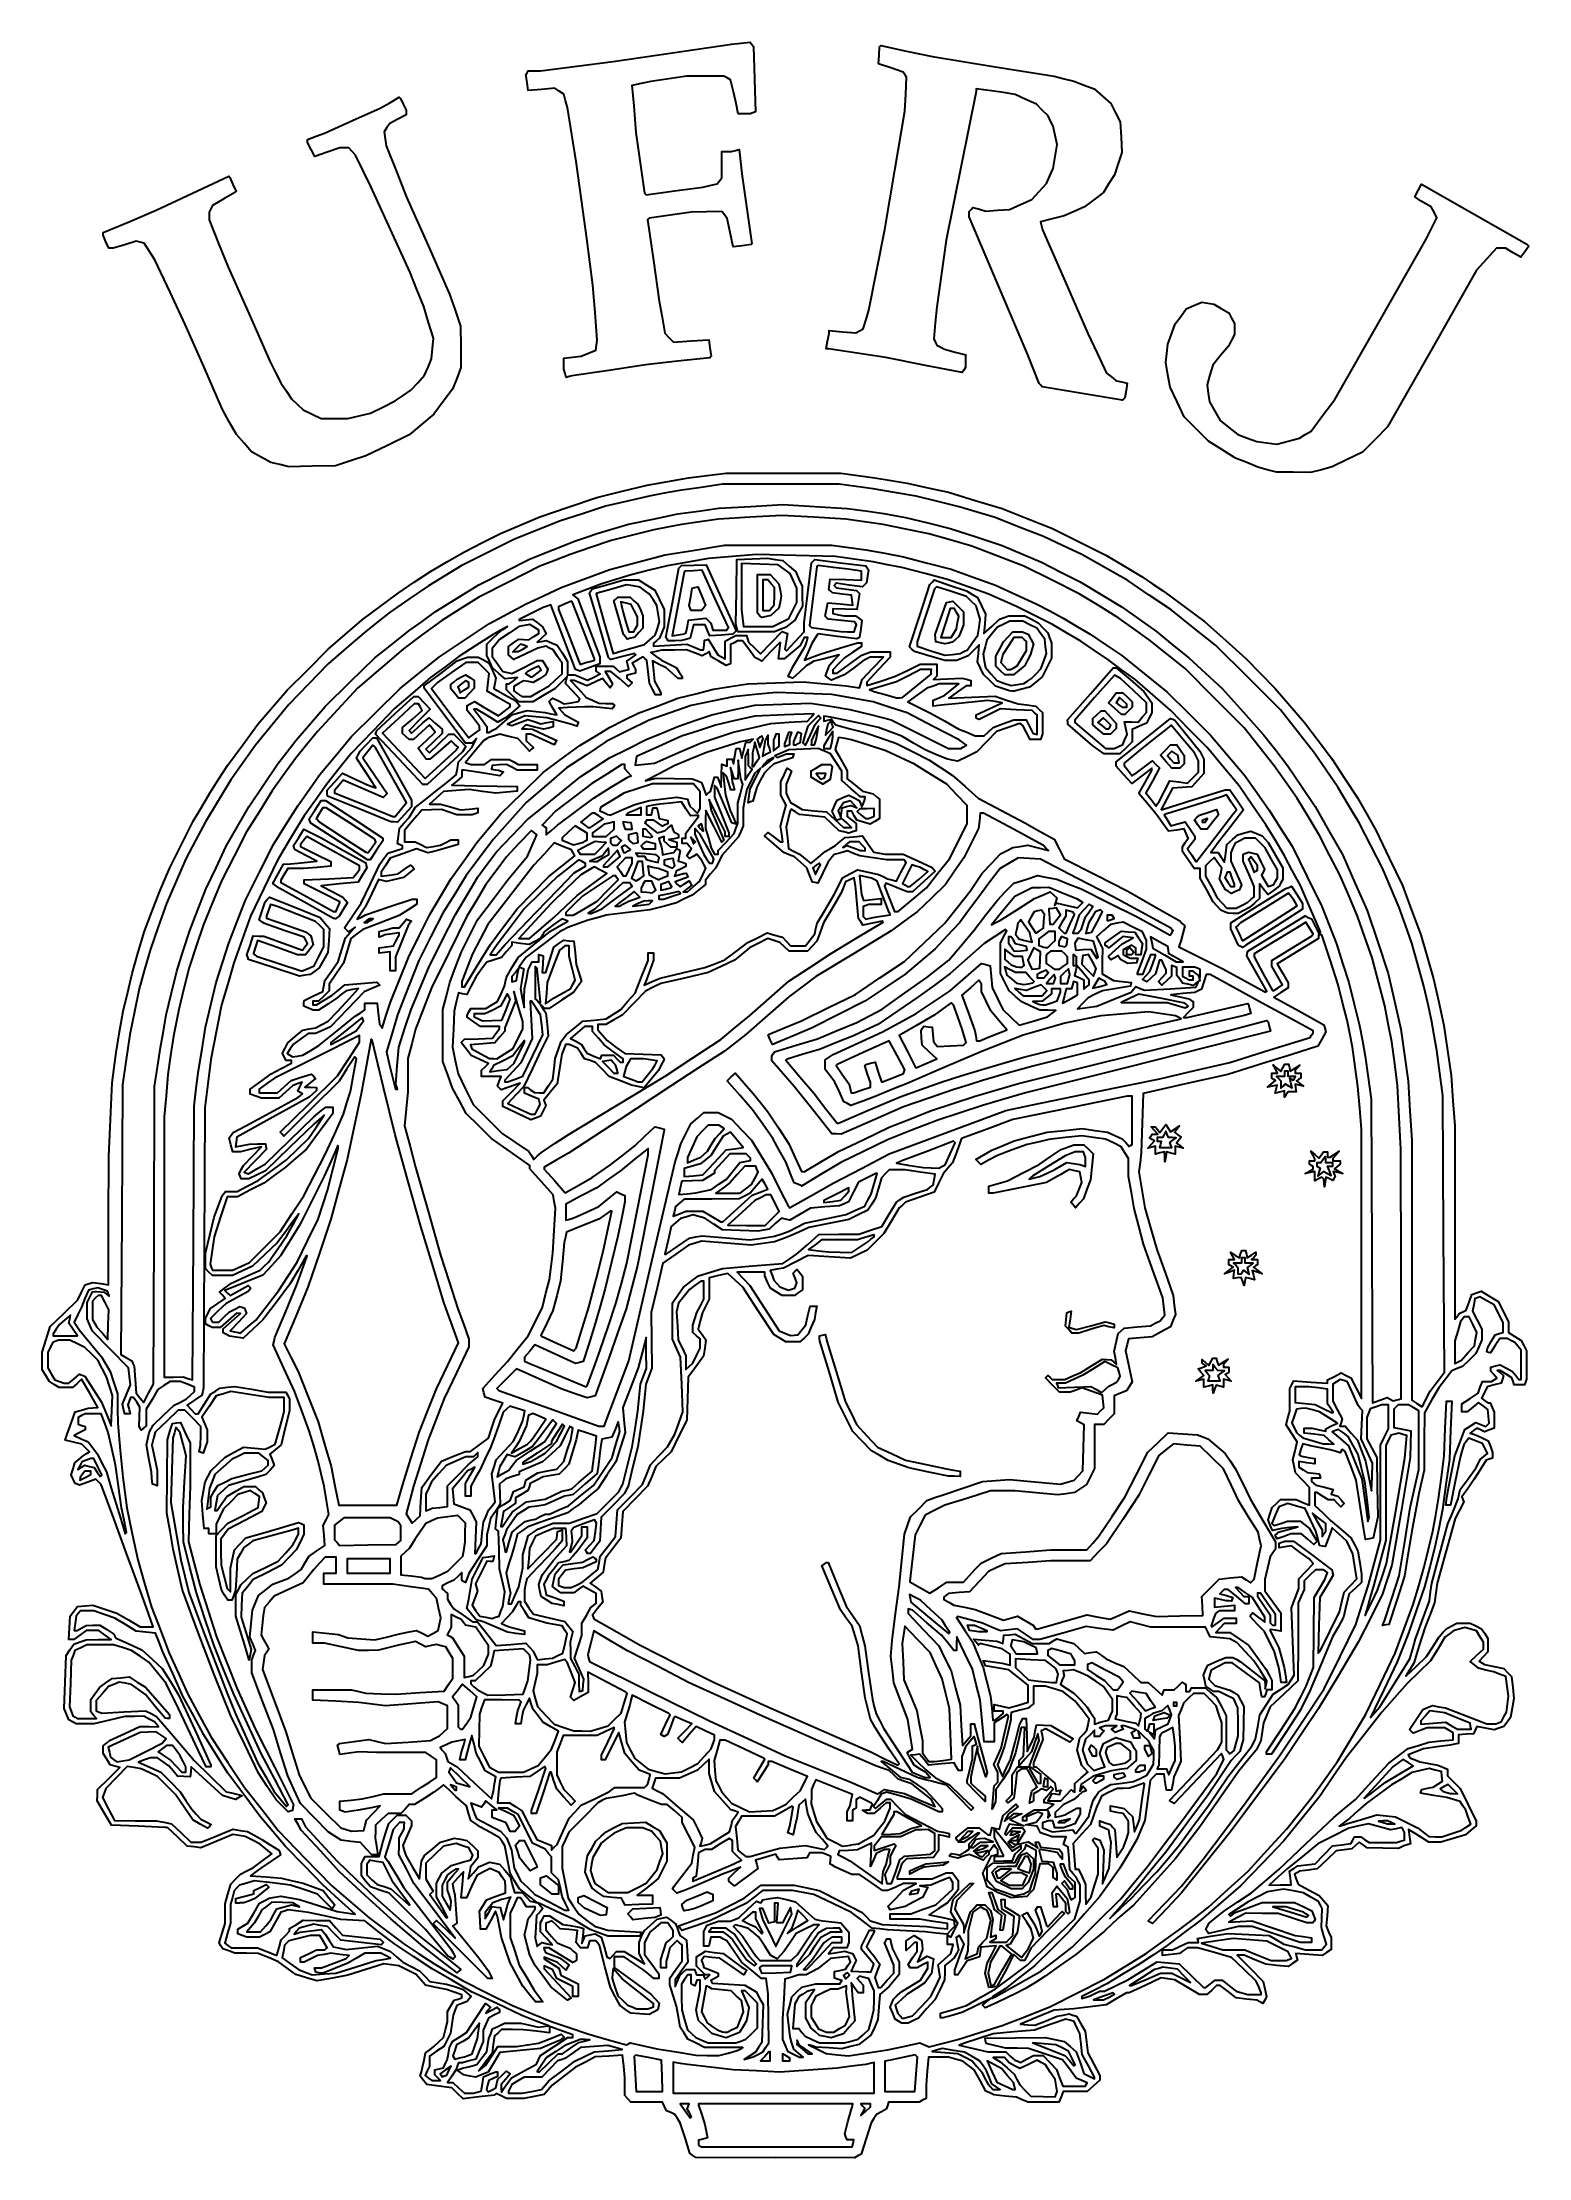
# Model space of a CAD drawing. Extents: x 6 to 570, y 20 to 823.
import ezdxf

# ---------------------------------------------------------------- set-up
doc = ezdxf.new("R2010")
doc.units = 0
doc.layers.add('Layer_1', color=7, linetype='CONTINUOUS')

msp = doc.modelspace()

# ---------------------------------------------------------------- linework, layer by layer
at = {"layer": 'Layer_1', "color": 7}
for points in [[(205.473128, 696.256151), (204.366923, 695.938601), (203.951498, 697.488394), (203.53608, 699.038179), (203.528055, 701.154431), (203.52003, 703.270699), (206.788275, 703.657759), (210.05652, 704.044819), (212.840558, 705.158794), (215.624685, 706.272761), (215.909933, 708.216499), (216.19518, 710.160221), (215.319585, 720.586586), (214.44399, 731.012951), (213.357308, 739.857049), (212.270625, 748.701139), (210.245505, 763.327916), (208.22031, 777.954683), (206.519498, 788.159407), (204.818685, 798.364132), (204.14292, 800.91713), (203.467163, 803.470133), (201.772133, 804.58073), (200.077185, 805.691325), (195.041033, 805.235006), (190.00488, 804.778606), (189.549285, 807.815988), (189.093683, 810.853365), (189.54366, 811.581999), (189.99363, 812.310631), (192.303675, 812.310631), (194.61372, 812.310631), (208.421033, 814.052072), (222.228345, 815.793512), (244.67874, 819.086672), (267.129135, 822.379828), (270.649117, 822.749608), (274.16919, 823.119387), (274.809592, 822.307165), (275.450002, 821.49494), (275.836492, 809.134907), (276.22299, 796.774871), (275.19135, 796.378976), (274.159702, 795.983081), (271.8825, 795.983081), (269.605245, 795.983081), (268.82502, 799.894889), (268.044802, 803.806697), (267.393142, 806.34631), (266.74149, 808.885925), (265.448707, 809.577839), (264.155917, 810.269751), (257.137965, 810.256896), (250.120005, 810.244041), (243.31683, 809.271049), (236.513647, 808.298048), (232.883257, 807.513733), (229.252785, 806.729415), (229.632052, 802.886588), (230.011312, 799.043764), (230.437987, 793.941401), (230.864655, 788.839039), (232.467922, 777.361199), (234.071182, 765.883349), (234.369292, 765.584999), (234.667402, 765.286657), (245.4276, 766.716652), (256.187797, 768.146636), (258.91752, 768.759965), (261.647242, 769.373292), (262.516575, 770.562143), (263.385907, 771.750993), (263.385907, 776.724118), (263.385907, 781.696455), (265.256745, 781.706093), (267.127665, 781.715738), (268.597387, 782.110025), (270.067185, 782.504313), (270.550905, 777.848774), (271.034625, 773.193242), (272.904097, 759.927103), (274.773577, 746.66096), (274.679557, 746.535208), (274.585552, 746.409455), (271.157167, 745.954663), (267.728857, 745.49987), (266.569942, 750.892835), (265.41102, 756.285808), (264.44736, 757.596178), (263.48361, 758.906563), (257.652217, 758.774465), (251.820817, 758.642368), (243.837667, 757.538383), (235.8546, 756.43439), (235.558102, 756.138215), (235.261605, 755.842033), (237.451282, 740.366413), (239.641035, 724.890778), (240.74034, 718.79438), (241.839712, 712.69799), (243.49473, 711.042958), (245.14974, 709.38794), (251.808922, 709.824328), (258.468112, 710.260723), (258.936562, 707.138585), (259.40502, 704.016448), (259.118962, 703.730398), (258.832912, 703.444348), (246.652162, 702.075763), (234.471502, 700.707178), (220.52502, 698.640763), (206.57853, 696.574348), (205.472325, 696.256798)], [(415.911502, 687.762919), (415.435815, 687.372731), (400.258418, 689.878271), (385.08102, 692.383811), (384.492038, 692.989751), (383.903055, 693.595684), (381.75693, 699.038186), (379.610723, 704.480704), (368.43993, 730.704791), (357.269205, 756.928886), (357.269205, 757.951406), (357.269205, 758.973926), (358.013273, 759.717911), (358.757333, 760.461889), (361.209435, 759.784841), (363.661628, 759.107794), (368.11908, 759.379226), (372.576533, 759.650659), (376.82676, 761.581481), (381.076988, 763.512289), (383.860628, 766.532141), (386.644193, 769.551994), (387.897525, 772.392762), (389.150858, 775.233533), (389.941523, 779.791012), (390.732188, 784.348498), (389.988128, 787.818714), (389.244068, 791.288933), (388.243523, 793.223683), (387.24306, 795.158434), (385.028145, 797.373344), (382.813238, 799.58825), (378.819173, 801.477137), (374.825115, 803.366023), (370.299278, 804.055845), (365.77344, 804.74567), (362.882048, 805.134654), (359.990738, 805.523639), (359.990738, 804.9623), (359.990738, 804.400958), (354.280028, 776.209145), (348.569243, 748.017334), (346.778025, 735.407936), (344.986898, 722.798531), (344.42604, 716.701114), (343.865183, 710.603689), (344.460593, 709.428731), (345.056003, 708.253774), (346.511663, 707.474756), (347.967323, 706.695746), (351.990315, 705.588341), (356.0133, 704.480929), (355.965075, 703.970689), (355.91685, 703.460456), (355.908825, 701.589589), (355.9008, 699.718721), (355.300575, 698.771156), (354.700343, 697.823599), (340.173795, 700.655546), (325.647248, 703.487494), (314.762183, 705.173006), (303.877118, 706.858511), (303.458483, 706.860761), (303.039848, 706.863011), (303.5991, 709.754351), (304.158353, 712.645684), (304.190453, 713.213936), (304.222628, 713.782189), (309.235958, 713.312366), (314.249288, 712.842551), (315.676103, 713.606141), (317.102835, 714.369724), (318.165008, 717.929689), (319.227105, 721.489654), (322.279605, 736.796741), (325.332098, 752.103829), (329.113073, 774.554222), (332.89404, 797.004616), (333.226703, 803.467605), (333.559358, 809.930603), (332.90931, 810.875127), (332.259263, 811.819659), (327.59538, 813.40515), (322.931505, 814.990652), (323.108273, 818.193553), (323.285048, 821.396465), (323.525303, 821.636715), (323.765558, 821.876968), (333.553013, 819.787604), (343.340385, 817.69823), (366.47112, 813.976167), (389.601855, 810.254102), (393.343538, 809.297845), (397.085295, 808.3416), (400.927095, 806.902354), (404.768888, 805.463111), (407.932515, 802.678372), (411.096143, 799.893639), (412.88526, 796.408147), (414.674385, 792.922655), (414.949185, 787.139975), (415.223993, 781.357304), (413.879617, 777.106594), (412.535167, 772.855892), (410.387197, 769.50855), (408.23922, 766.161191), (404.670375, 763.407851), (401.101537, 760.654504), (397.217077, 758.936629), (393.332685, 757.218754), (388.86591, 756.096739), (384.399135, 754.974716), (384.775988, 753.474949), (385.15284, 751.975196), (393.740235, 732.310339), (402.32763, 712.645489), (405.886433, 705.130226), (409.44531, 697.614964), (411.291075, 696.163091), (413.136765, 694.711211), (415.22142, 694.253366), (417.306075, 693.795521), (416.855302, 690.974846), (416.40453, 688.154179), (415.928842, 687.763991)], [(107.933723, 662.231756), (99.089603, 661.991831), (95.688053, 662.861486), (92.286428, 663.731156), (88.634985, 665.718934), (84.98346, 667.706696), (82.123643, 670.975901), (79.263833, 674.245099), (76.526955, 679.158184), (73.790161, 684.071269), (66.797113, 700.058674), (59.804065, 716.046064), (54.046109, 728.291734), (48.288232, 740.537404), (46.278062, 743.702216), (44.267973, 746.867014), (42.731317, 747.252701), (41.194744, 747.638389), (36.806712, 746.304146), (32.41868, 744.969889), (31.577474, 744.964639), (30.736188, 744.959389), (29.706554, 747.423566), (28.677002, 749.887751), (28.677002, 750.408431), (28.677002, 750.929119), (38.711622, 755.154634), (48.74624, 759.380149), (62.543189, 765.868961), (76.340055, 772.357766), (76.5096, 772.094856), (76.679138, 771.831863), (77.878718, 769.196447), (79.078215, 766.561046), (78.87894, 766.374716), (78.679673, 766.188461), (74.437155, 763.710679), (70.194643, 761.232911), (69.50522, 759.944044), (68.8158, 758.655176), (68.8158, 757.210316), (68.8158, 755.765464), (72.473993, 746.790791), (76.132185, 737.816126), (84.019793, 719.977144), (91.907483, 702.138161), (94.05843, 697.866904), (96.209295, 693.595646), (98.184915, 690.715339), (100.160535, 687.835031), (102.346433, 685.719829), (104.532338, 683.604611), (107.933963, 681.973706), (111.335513, 680.342801), (116.437875, 680.346551), (121.540238, 680.350301), (125.797695, 681.354101), (130.055153, 682.357894), (134.790143, 684.698029), (139.525215, 687.038164), (142.4772, 689.069126), (145.429095, 691.100111), (148.018043, 693.965734), (150.606908, 696.831364), (151.963815, 699.898894), (153.320798, 702.966431), (153.67917, 706.919846), (154.037543, 710.873261), (152.171363, 716.861569), (150.305183, 722.849876), (147.72363, 729.312874), (145.142153, 735.775864), (137.680733, 752.103424), (130.219313, 768.43098), (127.335795, 774.335539), (124.452195, 780.240097), (123.139725, 781.648928), (121.827173, 783.058256), (120.1401, 783.058256), (118.453028, 783.058256), (113.697383, 781.396735), (108.94182, 779.735219), (107.58732, 782.390102), (106.23291, 785.044994), (106.23291, 785.66001), (106.23291, 786.275027), (109.464435, 787.479238), (112.695953, 788.68346), (123.24081, 793.414983), (133.78566, 798.146511), (137.397735, 800.199838), (141.00972, 802.253165), (141.22266, 802.010099), (141.435593, 801.766955), (142.5426, 799.589717), (143.649615, 797.412477), (143.649615, 796.527132), (143.649615, 795.64179), (140.517248, 793.980089), (137.384955, 792.318401), (136.34769, 790.735406), (135.310508, 789.152413), (135.664058, 786.514886), (136.017608, 783.877355), (139.914045, 774.113492), (143.810558, 764.349641), (151.944368, 745.981136), (160.07826, 727.612631), (162.189833, 721.489796), (164.301405, 715.366961), (164.34963, 707.543336), (164.397855, 699.719711), (162.828983, 695.587504), (161.260103, 691.455281), (157.72662, 686.765134), (154.19313, 682.074986), (149.465535, 678.115309), (144.737858, 674.155631), (136.539525, 670.151801), (128.341193, 666.147971), (122.55849, 664.310456), (116.775788, 662.472949), (107.931743, 662.233016)], [(480.43332, 659.964821), (473.943195, 660.009821), (470.427712, 660.957206), (466.912222, 661.904584), (462.669225, 663.628661), (458.42631, 665.352724), (453.258705, 668.567351), (448.091175, 671.781964), (443.505555, 676.422686), (438.920025, 681.063401), (436.23015, 686.649326), (433.540282, 692.235236), (432.736282, 696.918731), (431.932275, 701.602226), (432.297075, 705.082511), (432.661875, 708.562796), (434.1054, 712.403051), (435.548925, 716.243306), (437.614777, 719.095196), (439.680713, 721.947079), (442.619033, 723.246844), (445.557353, 724.546601), (447.84441, 724.125881), (450.131475, 723.705154), (453.019013, 722.060299), (455.90655, 720.415444), (456.930795, 718.434746), (457.95513, 716.454041), (457.95513, 714.345529), (457.95513, 712.237016), (456.831, 710.059774), (455.706953, 707.882531), (452.750475, 704.250184), (449.793998, 700.617836), (448.713345, 696.900454), (447.632685, 693.183071), (448.080248, 689.928881), (448.52781, 686.674699), (450.528818, 683.171089), (452.529825, 679.667479), (455.921333, 676.986619), (459.312915, 674.305766), (462.897908, 672.964429), (466.482983, 671.623099), (470.280345, 671.148626), (474.077708, 670.674146), (478.376543, 671.775446), (482.675303, 672.876739), (484.89174, 674.246591), (487.108252, 675.616451), (491.5764, 681.617426), (496.04454, 687.618409), (513.38703, 717.990109), (530.729438, 748.361801), (532.793603, 752.450914), (534.857768, 756.540019), (533.775585, 758.632706), (532.693403, 760.725401), (530.649645, 761.856694), (528.605887, 762.987986), (527.557695, 763.716701), (526.509502, 764.445416), (527.77866, 766.867991), (529.047907, 769.29056), (548.979255, 757.886726), (568.910527, 746.482879), (569.293005, 746.100566), (569.675482, 745.718246), (568.19355, 743.637056), (566.711617, 741.555866), (563.80761, 743.257729), (560.903602, 744.959599), (559.149592, 744.959599), (557.395582, 744.959599), (553.64724, 740.817581), (549.898972, 736.675549), (533.017867, 706.971904), (516.136845, 677.268251), (511.36746, 672.444004), (506.597992, 667.619756), (500.815372, 664.797229), (495.032662, 661.974694), (490.977937, 660.947456), (486.923205, 659.920219), (480.432997, 659.965219)], [(283.666223, 20.445514), (253.517617, 20.469514), (252.40458, 21.316564), (251.291542, 22.163614), (249.474697, 27.928039), (247.657852, 33.692389), (246.63987, 35.254039), (245.62197, 36.815764), (244.032202, 37.539739), (242.442435, 38.263714), (241.701585, 39.889564), (240.960742, 41.515264), (234.928702, 41.515264), (228.896745, 41.515264), (227.770852, 42.759364), (226.64496, 44.003539), (226.64496, 47.421814), (226.64496, 50.840089), (226.1982, 55.111714), (225.751447, 59.383339), (220.585282, 59.020114), (215.419117, 58.656964), (211.677442, 56.751514), (207.935685, 54.846214), (203.51535, 51.412114), (199.095098, 47.978089), (197.584957, 46.205539), (196.074817, 44.433064), (192.197265, 43.654489), (188.319787, 42.875839), (184.997872, 42.875839), (181.676032, 42.875839), (179.755057, 43.869139), (177.834157, 44.862514), (177.508732, 44.537089), (177.1833, 44.211664), (171.224625, 43.482814), (165.265957, 42.754039), (163.11774, 44.836264), (160.96944, 46.918414), (156.21942, 47.589364), (151.469325, 48.260314), (150.226282, 49.790389), (148.983232, 51.320539), (149.40669, 53.051164), (149.83014, 54.781789), (150.415102, 57.478414), (151.000072, 60.174964), (152.59554, 61.406464), (154.191015, 62.638039), (155.99211, 64.366114), (157.793205, 66.094264), (158.543692, 69.073114), (159.293377, 72.052039), (159.296377, 73.961764), (159.299377, 75.871564), (160.610557, 78.021889), (161.92167, 80.172139), (163.329277, 80.618839), (164.736802, 81.065614), (164.736802, 81.644164), (164.736802, 82.222714), (161.845492, 83.236264), (158.954183, 84.249739), (154.994587, 85.052464), (151.035075, 85.855189), (149.21196, 87.907789), (147.38877, 89.960389), (144.153075, 91.603564), (140.917372, 93.246934), (138.03024, 93.621379), (135.143107, 93.995816), (128.340008, 91.839664), (121.536833, 89.683489), (115.627335, 88.592689), (109.717755, 87.501814), (105.762735, 88.739614), (101.807723, 89.977414), (98.521245, 92.377279), (95.234843, 94.777241), (91.377938, 96.363634), (87.521108, 97.949944), (83.09901, 98.006194), (78.676988, 98.062444), (76.36116, 98.874409), (74.045251, 99.686449), (73.331723, 100.832186), (72.618197, 101.978006), (73.777037, 105.654199), (74.935874, 109.330474), (74.935874, 113.058971), (74.935874, 116.787551), (76.018298, 120.482629), (77.10072, 124.177781), (78.909608, 126.110974), (80.718578, 128.044166), (83.2197, 129.330769), (85.720822, 130.617364), (89.18247, 133.180279), (92.644125, 135.743111), (90.423113, 137.605676), (88.202018, 139.468241), (85.366305, 140.870869), (82.530683, 142.273571), (80.220713, 142.648819), (77.91075, 143.023256), (71.831789, 140.506789), (65.752826, 137.990479), (63.159219, 138.338404), (60.565612, 138.686329), (56.906377, 142.147016), (53.247221, 145.607704), (52.696004, 145.695289), (52.144787, 145.782874), (41.947617, 146.205521), (31.750364, 146.628176), (29.0891, 151.254214), (26.427839, 155.880169), (26.492121, 157.996241), (26.548364, 160.112314), (30.734631, 164.336104), (34.920818, 168.559819), (33.137002, 169.007381), (31.353182, 169.454936), (30.016204, 171.647674), (28.679224, 173.840479), (28.676524, 175.265689), (28.673824, 176.690974), (29.864403, 177.728404), (31.05498, 178.765909), (36.837603, 181.397921), (42.620309, 184.029859), (46.163516, 184.005784), (49.706727, 183.981709), (48.934541, 184.912429), (48.162359, 185.843066), (46.141982, 186.887884), (44.121608, 187.932626), (40.480531, 187.892426), (36.839451, 187.852226), (31.002349, 186.465911), (25.165247, 185.079671), (21.7727, 185.079671), (18.380151, 185.079671), (17.006612, 185.814896), (15.633152, 186.550121), (14.749118, 188.706371), (13.865082, 190.862621), (14.221845, 200.937896), (14.57861, 211.013171), (16.037725, 213.183566), (17.496759, 215.353954), (19.854291, 216.166001), (22.211903, 216.977959), (26.936129, 217.018159), (31.660514, 217.058359), (29.35521, 218.759096), (27.049909, 220.459909), (24.59298, 220.459909), (22.136133, 220.459909), (19.830829, 218.759096), (17.525525, 217.058359), (16.558004, 217.058359), (15.590403, 217.058359), (15.871637, 221.473069), (16.152868, 225.887779), (17.549711, 227.765929), (18.946632, 229.644161), (21.812796, 229.855489), (24.678958, 230.066809), (29.228255, 228.592106), (33.777552, 227.117404), (38.240472, 224.468996), (42.703392, 221.820596), (45.16715, 221.820596), (47.630828, 221.820596), (45.044132, 229.134004), (42.457436, 236.447419), (37.549283, 249.713554), (32.641131, 262.979696), (30.276691, 269.442664), (27.912247, 275.905631), (26.919175, 276.915739), (25.926023, 277.925846), (22.793896, 276.799549), (19.661689, 275.673169), (18.818069, 275.996989), (17.974453, 276.320809), (17.228786, 277.958306), (16.483115, 279.595804), (17.208697, 281.832731), (17.93508, 284.069569), (19.465868, 285.430256), (20.996738, 286.790861), (22.239705, 287.516434), (23.482754, 288.242021), (22.010623, 289.714151), (20.53841, 291.186281), (17.409336, 291.974539), (14.280181, 292.762789), (14.650605, 293.858876), (15.020225, 294.954881), (16.501195, 299.208161), (17.982166, 303.461441), (20.43773, 304.135594), (22.893372, 304.809746), (24.778995, 304.984114), (26.664538, 305.159284), (23.532893, 310.498121), (20.401247, 315.837041), (18.717629, 314.255389), (17.034012, 312.673654), (14.467643, 312.673654), (11.901276, 312.673654), (10.051489, 313.885684), (8.201621, 315.097804), (6.87605, 317.271806), (5.550402, 319.445891), (5.547912, 322.799231), (5.545422, 326.152489), (7.070025, 330.963011), (8.594707, 335.773451), (13.781839, 340.875814), (18.969054, 345.978176), (20.409607, 348.820076), (21.850162, 351.661886), (23.289349, 352.119094), (24.728617, 352.575491), (27.72286, 352.126324), (30.717104, 351.677156), (30.733177, 376.040089), (30.741209, 400.403029), (31.412149, 414.349511), (32.08309, 428.295994), (32.80385, 434.078614), (33.52461, 439.861324), (34.899515, 447.684971), (36.274421, 455.508581), (37.947193, 462.651889), (39.619963, 469.795196), (41.983521, 477.815359), (44.347163, 485.835521), (47.112161, 493.122446), (49.877239, 500.409371), (51.927425, 505.171579), (53.977607, 509.933771), (58.417147, 518.777869), (62.856602, 527.621966), (66.06643, 533.064484), (69.276258, 538.507001), (72.542734, 543.609364), (75.809131, 548.711726), (81.596417, 556.535351), (87.383619, 564.358976), (92.962786, 570.821966), (98.542044, 577.284956), (106.298274, 585.041164), (114.054429, 592.797379), (120.517471, 598.372804), (126.980439, 603.948221), (133.783614, 609.041531), (140.586706, 614.134849), (146.709542, 618.211264), (152.832377, 622.287686), (159.295426, 626.063576), (165.758394, 629.839474), (172.612914, 633.272614), (179.467352, 636.705746), (186.899529, 639.885499), (194.331624, 643.065244), (205.188564, 646.757366), (216.045586, 650.449496), (225.598014, 652.788251), (235.150516, 655.127014), (242.974164, 656.462891), (250.797736, 657.798769), (257.941044, 658.700921), (265.084351, 659.603066), (286.854481, 659.595566), (308.624536, 659.588066), (315.087496, 658.700486), (321.550546, 657.812921), (327.673381, 656.802326), (333.796216, 655.791731), (341.619781, 654.075056), (349.443429, 652.358389), (359.648154, 649.309571), (369.852879, 646.260754), (379.377264, 642.477836), (388.901724, 638.694911), (399.036144, 633.625114), (409.170481, 628.555324), (416.043961, 624.416119), (422.917449, 620.276906), (426.999339, 617.537299), (431.081229, 614.797691), (438.904876, 608.977181), (446.728524, 603.156671), (454.552096, 596.246719), (462.375744, 589.336774), (467.893366, 583.650784), (473.410906, 577.964786), (479.027041, 571.519324), (484.643251, 565.073876), (489.740716, 558.253181), (494.838174, 551.432509), (499.742551, 543.949046), (504.647004, 536.465576), (508.209091, 530.198599), (511.771111, 523.931606), (516.754869, 513.530884), (521.738634, 503.130146), (525.229614, 493.805606), (528.720594, 484.481074), (531.133404, 476.117419), (533.546139, 467.753764), (535.518301, 458.909674), (537.490471, 450.065576), (538.854684, 440.541139), (540.218904, 431.016754), (540.922794, 421.492376), (541.626676, 411.967916), (541.629676, 375.271001), (541.632676, 338.574004), (542.483049, 339.639964), (543.333414, 340.705834), (544.636246, 341.390434), (545.938996, 342.075034), (547.032669, 345.035606), (548.126259, 347.996179), (549.911844, 348.623734), (551.697354, 349.251281), (554.883316, 347.273659), (558.069196, 345.296111), (560.055579, 341.403686), (562.042051, 337.511269), (562.042051, 335.506406), (562.042051, 333.501536), (564.439599, 332.019761), (566.837229, 330.537986), (567.841141, 328.596521), (568.845144, 326.654974), (568.845144, 321.234334), (568.845144, 315.813694), (568.432134, 314.737541), (568.019124, 313.661464), (566.096776, 313.661464), (564.174511, 313.661464), (563.753469, 314.988319), (563.332426, 316.315174), (561.076216, 317.709521), (558.820006, 319.103959), (558.259951, 319.103959), (557.699896, 319.103959), (558.933789, 318.201761), (560.167674, 317.299489), (559.703236, 315.835789), (559.238799, 314.372096), (556.601004, 313.661786), (553.963201, 312.951469), (552.872986, 310.766051), (551.782764, 308.580634), (552.960564, 307.719424), (554.138371, 306.858206), (554.579506, 306.858206), (555.020634, 306.858206), (555.810496, 305.125414), (556.600359, 303.392621), (556.600359, 300.346384), (556.600359, 297.300154), (554.748804, 296.596271), (552.897249, 295.892389), (551.415069, 296.567344), (549.932896, 297.242299), (548.674501, 296.315846), (547.416106, 295.389461), (548.776794, 294.957169), (550.137391, 294.524876), (552.226786, 293.506091), (554.316189, 292.487381), (555.118104, 290.269661), (555.920019, 288.052024), (555.920019, 286.955621), (555.920019, 285.859219), (554.729439, 285.458261), (553.538859, 285.057296), (551.281044, 281.500189), (549.023311, 277.943081), (546.682494, 274.541449), (544.341751, 271.139906), (544.680841, 270.252656), (545.019924, 269.365406), (543.409989, 266.170766), (541.799971, 262.976126), (538.362504, 250.730456), (534.924961, 238.484786), (534.455701, 234.743029), (533.986449, 231.001346), (532.102756, 226.239116), (530.219056, 221.476886), (528.135849, 214.808539), (526.052634, 208.140191), (524.553346, 205.624286), (523.054051, 203.108381), (526.962301, 206.850139), (530.870476, 210.591896), (533.265129, 214.333579), (535.659781, 218.075336), (537.115441, 219.670729), (538.571184, 221.266039), (540.492001, 222.265219), (542.412901, 223.264399), (544.966006, 223.296499), (547.519119, 223.328674), (549.671754, 222.215471), (551.824471, 221.102276), (553.005969, 219.299089), (554.187466, 217.495909), (554.187466, 214.929544), (554.187466, 212.363179), (552.519999, 210.588191), (550.852449, 208.813219), (551.855079, 208.186466), (552.857799, 207.559721), (556.529326, 206.792359), (560.200861, 206.024996), (561.689949, 204.535909), (563.178954, 203.046904), (563.617674, 198.846656), (564.056394, 194.646409), (563.383044, 191.050324), (562.708891, 187.454246), (561.455319, 185.753509), (560.201739, 184.052696), (558.394944, 183.409076), (556.588141, 182.765456), (553.293624, 183.440419), (549.999106, 184.115374), (549.387631, 182.723269), (548.776149, 181.331329), (545.884756, 181.122416), (542.993446, 180.913496), (542.993446, 179.264756), (542.993446, 177.616091), (541.462734, 177.302711), (539.932029, 176.989339), (534.829666, 176.290279), (529.727304, 175.591211), (526.854954, 174.453664), (523.982686, 173.316206), (524.369979, 172.689454), (524.757279, 172.062709), (526.562071, 171.375701), (528.366856, 170.688686), (531.768406, 170.055514), (535.169956, 169.422334), (537.040876, 168.661399), (538.911714, 167.900471), (538.911714, 166.644964), (538.911714, 165.389621), (541.315366, 162.985886), (543.719101, 160.582234), (546.757944, 154.338551), (549.796779, 148.094944), (549.796779, 147.255664), (549.796779, 146.416391), (547.728031, 144.675641), (545.659284, 142.934891), (541.021599, 141.553714), (536.383914, 140.172544), (534.057481, 140.172544), (531.730966, 140.172544), (530.389081, 141.070961), (529.047121, 141.969379), (526.558449, 143.468906), (524.069709, 144.968524), (524.435311, 142.242739), (524.800906, 139.517029), (523.522426, 139.114466), (522.244029, 138.712706), (521.223556, 138.212914), (520.203084, 137.713121), (514.264254, 137.873831), (508.325424, 138.034534), (506.813919, 139.093256), (505.302414, 140.151971), (503.908704, 138.888836), (502.514919, 137.625701), (499.581744, 137.256889), (496.648644, 136.888069), (493.024846, 133.460966), (489.401199, 130.033789), (486.010501, 129.583819), (482.619879, 129.133841), (481.707001, 128.569774), (480.794199, 128.005699), (481.462734, 126.103759), (482.131261, 124.201991), (486.150879, 122.079731), (490.170496, 119.957546), (491.832661, 118.025156), (493.494744, 116.092849), (493.148424, 112.271704), (492.802111, 108.450559), (493.746564, 106.204474), (494.691031, 103.958306), (494.691031, 101.670919), (494.691031, 99.383696), (492.962889, 98.251376), (491.234844, 97.119131), (486.238704, 97.496786), (481.242646, 97.874441), (481.568071, 96.630026), (481.893496, 95.385611), (480.108234, 94.215844), (478.322971, 93.046159), (474.091224, 93.431854), (469.859476, 93.817541), (465.777586, 95.548406), (461.695696, 97.279196), (460.352131, 97.295246), (459.008559, 97.311296), (463.972479, 92.313956), (468.936474, 87.316601), (469.577686, 84.463301), (470.218891, 81.610076), (469.500541, 80.267726), (468.782199, 78.925451), (467.620224, 79.545776), (466.458249, 80.166101), (462.540601, 80.653826), (458.623029, 81.142376), (455.608216, 83.444351), (452.593404, 85.746326), (451.907199, 85.746326), (451.220994, 85.746326), (449.385826, 84.045551), (447.550584, 82.344776), (446.158801, 82.344776), (444.767026, 82.344776), (440.060634, 85.140776), (435.354249, 87.936776), (432.774864, 88.282301), (430.195561, 88.628576), (424.113144, 85.826801), (418.030726, 83.025026), (417.502014, 83.025026), (416.973294, 83.025026), (413.142586, 80.712701), (409.311871, 78.400526), (403.189044, 77.658026), (397.066209, 76.915601), (393.324451, 76.655276), (389.582769, 76.394876), (383.175166, 73.756676), (376.767564, 71.118476), (379.529589, 70.912826), (382.291689, 70.707101), (386.524404, 72.426926), (390.757111, 74.146901), (393.002154, 74.567951), (395.247114, 74.989001), (396.664689, 74.539001), (398.082256, 74.089076), (399.730201, 71.242901), (401.378146, 68.396651), (401.843386, 64.314776), (402.308619, 60.232901), (404.620111, 55.957526), (406.931679, 51.682151), (406.931679, 50.755601), (406.931679, 49.828976), (404.526909, 47.717576), (402.122124, 45.606101), (397.532566, 45.606101), (392.943174, 45.606101), (392.172601, 43.565201), (391.402021, 41.524226), (385.538401, 41.524226), (379.674781, 41.524226), (377.485666, 42.438251), (375.296476, 43.352201), (370.988476, 43.839101), (366.680394, 44.326001), (365.165109, 45.016226), (363.649749, 45.706451), (361.432914, 49.739051), (359.215996, 53.771501), (357.051474, 55.404701), (354.887026, 57.037751), (352.165741, 57.781001), (349.444531, 58.524251), (345.632544, 58.531751), (341.820564, 58.539251), (341.380231, 53.334251), (340.939899, 48.129251), (340.939899, 45.534626), (340.939899, 42.939926), (339.623971, 42.236051), (338.308044, 41.532176), (332.526466, 41.532176), (326.744971, 41.532176), (326.311066, 40.164101), (325.877161, 38.796026), (323.985436, 37.817726), (322.093704, 36.839501), (321.077971, 35.274026), (320.062239, 33.708626), (318.215424, 27.758201), (316.368609, 21.807776), (315.092941, 21.124826), (313.817349, 20.441801), (283.668661, 20.465801)], [(529.207965, 305.486306), (529.363853, 305.470256), (530.81493, 308.361649), (532.266008, 311.252959), (534.967927, 314.871379), (537.66993, 318.489716), (537.359775, 370.997359), (537.049612, 423.504926), (535.94043, 432.008914), (534.831172, 440.512826), (533.793585, 446.295529), (532.755997, 452.078179), (531.342922, 458.541169), (529.929847, 465.004159), (527.629207, 473.167939), (525.328643, 481.331719), (522.918563, 488.090569), (520.508483, 494.849426), (517.362855, 502.301966), (514.217145, 509.754514), (509.804932, 518.333674), (505.392712, 526.912819), (501.312915, 533.715971), (497.23311, 540.519116), (492.79269, 546.982114), (488.35227, 553.445104), (481.910355, 561.608884), (475.468522, 569.772664), (463.141935, 582.080276), (450.815355, 594.387896), (442.311442, 601.132166), (433.807455, 607.876436), (425.643675, 613.388726), (417.479895, 618.901024), (408.757912, 623.827286), (400.035922, 628.753556), (392.770477, 632.168081), (385.505115, 635.582599), (376.320862, 639.169181), (367.136617, 642.755779), (360.333442, 644.833751), (353.530342, 646.911716), (345.366562, 648.930191), (337.2027, 650.948651), (329.03892, 652.329866), (320.87514, 653.711074), (314.41218, 654.600649), (307.949212, 655.490224), (285.83895, 655.470949), (263.728687, 655.451674), (255.564907, 654.252874), (247.401127, 653.054089), (241.618507, 652.009631), (235.835805, 650.965174), (227.595367, 649.016681), (219.35493, 647.068189), (210.587467, 644.225096), (201.82008, 641.382011), (193.316085, 637.999474), (184.81218, 634.616929), (174.654382, 629.514994), (164.49666, 624.413036), (158.326822, 620.659751), (152.15706, 616.906459), (144.68961, 611.784259), (137.22216, 606.662051), (132.44394, 602.880694), (127.66572, 599.099336), (120.862545, 593.201524), (114.059452, 587.303696), (106.56798, 579.558731), (99.076425, 571.813751), (92.78718, 564.110846), (86.497852, 556.407956), (81.802312, 549.824231), (77.106772, 543.240521), (72.27038, 535.261991), (67.434064, 527.283454), (63.745738, 520.295059), (60.057414, 513.306656), (56.373106, 504.802721), (52.68888, 496.298794), (49.568083, 487.454696), (46.447364, 478.610599), (44.396377, 471.284674), (42.345385, 463.958741), (40.560043, 455.297276), (38.774698, 446.635766), (37.359777, 437.111381), (35.944855, 427.586996), (35.671657, 376.386124), (35.39846, 325.185161), (37.471385, 324.001819), (39.544231, 322.818469), (39.950008, 321.797996), (40.355788, 320.777524), (40.741478, 315.675161), (41.127168, 310.572799), (42.602513, 308.798224), (44.077779, 307.023641), (45.904828, 310.499036), (47.731876, 313.974349), (47.96168, 370.440544), (48.191488, 426.906656), (49.311839, 434.288126), (50.432191, 441.669596), (51.504809, 447.894401), (52.577351, 454.119259), (54.598609, 462.414371), (56.619868, 470.709499), (59.052931, 478.401776), (61.485913, 486.094069), (64.563483, 493.917686), (67.641131, 501.741311), (71.506392, 509.913851), (75.371655, 518.086384), (79.670895, 525.561094), (83.97006, 533.035796), (89.39688, 541.141301), (94.823707, 549.246806), (98.30295, 553.727134), (101.7822, 558.207446), (107.313082, 564.670444), (112.843965, 571.133434), (122.31081, 580.317686), (131.77758, 589.501939), (138.22584, 594.665276), (144.674107, 599.828614), (149.691292, 603.398111), (154.708402, 606.967616), (162.957435, 612.141214), (171.206385, 617.314819), (180.926107, 622.243496), (190.645905, 627.172166), (199.294612, 630.568751), (207.943395, 633.965329), (212.025285, 635.324554), (216.107175, 636.683801), (222.069787, 638.459486), (228.0324, 640.235164), (237.376875, 642.208361), (246.72135, 644.181551), (254.540977, 645.264799), (262.360612, 646.348046), (274.494112, 647.037949), (286.627687, 647.727851), (298.789545, 647.005654), (310.95141, 646.283441), (317.954505, 645.292121), (324.957517, 644.300809), (329.039407, 643.552976), (333.121297, 642.805136), (341.625285, 640.751141), (350.129197, 638.697146), (359.99379, 635.438299), (369.858382, 632.179444), (377.283967, 628.988524), (384.709635, 625.797611), (392.061135, 622.110701), (399.412627, 618.423784), (407.425995, 613.595404), (415.43943, 608.767031), (421.90344, 604.156699), (428.367367, 599.546374), (434.54814, 594.524179), (440.72883, 589.501984), (447.050692, 583.719304), (453.372562, 577.936624), (461.28894, 569.092534), (469.205317, 560.248436), (473.700615, 554.465756), (478.19592, 548.683084), (483.424432, 540.897506), (488.652945, 533.111944), (493.866915, 523.889636), (499.080892, 514.667336), (503.74935, 504.166864), (508.41789, 493.666399), (512.384235, 481.716469), (516.35058, 469.766546), (518.763472, 459.221659), (521.176282, 448.676786), (522.55272, 438.812194), (523.92915, 428.947684), (524.616165, 417.722486), (525.303172, 406.497289), (525.306922, 357.161869), (525.310672, 307.826524), (527.18151, 306.666559), (529.052347, 305.506676), (529.209037, 305.490626)], [(513.166785, 307.885384), (515.907435, 308.852426), (517.097205, 308.216036), (518.2869, 307.579646), (519.757433, 307.964531), (521.228115, 308.349416), (521.212065, 355.721996), (521.196015, 403.094659), (520.55481, 415.169741), (519.912795, 427.244824), (518.83302, 435.519409), (517.75317, 443.793994), (516.397545, 450.656951), (515.041928, 457.519871), (512.652173, 466.604531), (510.2625, 475.689199), (507.48159, 483.612401), (504.700688, 491.535619), (501.354742, 499.359236), (498.008797, 507.182861), (494.127705, 514.666324), (490.246537, 522.149786), (485.98305, 529.293094), (481.71948, 536.436401), (477.3975, 542.476406), (473.07552, 548.516426), (467.389882, 555.742549), (461.70432, 562.968686), (450.477442, 574.238299), (439.250557, 585.507919), (432.447375, 590.940881), (425.6442, 596.373844), (419.86158, 600.520609), (414.07887, 604.667374), (406.595437, 609.279896), (399.111922, 613.892419), (388.567065, 619.140971), (378.022207, 624.389516), (368.157615, 628.153796), (358.293022, 631.918084), (350.126347, 634.283831), (341.959755, 636.649586), (333.32415, 638.428639), (324.68862, 640.207699), (317.615062, 641.200639), (310.541497, 642.193594), (298.369432, 642.889924), (286.197285, 643.586336), (274.199985, 642.901496), (262.202602, 642.216574), (255.142297, 641.212984), (248.082, 640.209394), (242.83251, 639.192289), (237.58302, 638.175184), (229.492687, 636.132671), (221.402265, 634.090166), (213.65238, 631.444204), (205.902495, 628.798241), (200.119792, 626.555141), (194.33709, 624.312049), (182.77176, 618.456926), (171.20643, 612.601804), (164.18952, 608.194691), (157.17261, 603.787586), (149.902905, 598.409329), (142.633207, 593.031086), (133.903987, 585.550736), (125.17485, 578.070386), (117.576427, 569.824009), (109.978087, 561.577646), (105.823717, 556.490494), (101.66943, 551.403334), (97.227322, 545.237269), (92.785215, 539.071219), (87.917805, 531.290816), (83.050312, 523.510421), (78.384337, 514.326169), (73.718371, 505.141916), (70.20007, 496.764799), (66.681771, 488.387681), (63.991258, 480.194164), (61.300749, 472.000646), (59.316049, 464.079941), (57.331352, 456.159244), (56.313289, 451.056881), (55.295308, 445.954504), (54.232571, 438.717581), (53.169831, 431.480584), (52.501303, 423.410494), (51.832771, 415.340329), (51.824739, 365.962556), (51.816699, 316.584709), (55.388353, 316.632934), (58.960006, 316.681159), (60.775645, 316.118689), (62.591281, 315.556226), (62.888584, 367.490074), (63.185887, 419.424004), (63.991658, 426.227186), (64.797428, 433.030361), (66.16904, 441.194141), (67.540733, 449.357891), (69.559662, 457.861819), (71.578669, 466.365769), (73.978868, 473.849224), (76.379067, 481.332686), (79.550404, 489.496466), (82.721667, 497.660246), (88.000002, 508.205134), (93.278329, 518.750014), (97.889022, 526.057931), (102.499789, 533.365849), (106.715464, 539.324074), (110.931057, 545.282299), (116.876479, 552.425606), (122.821969, 559.568914), (132.062397, 568.753166), (141.302809, 577.937419), (148.773709, 583.953146), (156.244699, 589.968889), (165.769077, 596.285389), (175.293544, 602.601904), (182.096637, 606.261581), (188.899812, 609.921274), (195.702994, 613.083611), (202.506087, 616.245949), (211.748674, 619.690376), (220.991179, 623.134804), (231.477784, 625.873016), (241.964382, 628.611229), (253.189579, 630.448901), (264.414777, 632.286574), (284.824227, 632.324374), (305.233669, 632.362099), (311.696637, 631.467296), (318.159687, 630.572494), (325.302994, 629.238664), (332.446302, 627.904826), (341.491219, 625.534136), (350.536137, 623.163469), (358.892922, 620.134234), (367.249789, 617.104991), (375.019684, 613.600909), (382.789579, 610.096834), (387.891942, 607.337486), (392.994304, 604.578131), (398.096667, 601.528579), (403.199029, 598.479019), (409.196997, 594.452936), (415.194964, 590.426831), (423.823819, 583.510774), (432.452599, 576.594716), (440.689819, 568.421711), (448.927039, 560.248714), (455.350872, 552.661961), (461.774787, 545.075201), (466.502629, 538.422754), (471.230554, 531.770306), (475.538067, 524.919754), (479.845669, 518.069186), (485.524797, 506.667581), (491.203924, 495.265969), (493.940157, 488.182166), (496.676314, 481.098356), (499.069924, 473.731796), (501.463609, 466.365251), (503.474749, 458.201471), (505.485799, 450.037691), (506.537367, 444.254996), (507.588942, 438.472376), (508.734597, 430.308596), (509.880259, 422.144816), (510.155869, 364.532876), (510.431479, 306.920944), (513.172212, 307.887979)], [(470.019518, 462.899959), (470.245312, 463.125514), (466.458472, 469.812274), (462.671557, 476.499026), (462.86601, 477.359141), (463.060462, 478.219264), (473.945528, 484.953461), (484.830592, 491.687666), (486.018922, 491.083099), (487.207252, 490.478524), (488.617515, 487.714084), (490.027852, 484.949644), (490.348455, 485.269931), (490.669057, 485.590211), (486.8586, 494.350024), (483.048142, 503.109814), (479.951047, 508.892486), (476.854035, 514.675166), (473.398492, 520.457846), (469.942942, 526.240519), (464.850705, 533.586536), (459.758392, 540.932554), (453.67308, 548.213306), (447.587767, 555.494066), (440.697652, 562.522744), (433.807537, 569.551406), (426.97302, 575.489441), (420.13851, 581.427469), (415.067565, 585.170134), (409.996537, 588.912791), (404.83359, 592.389664), (399.67056, 595.866544), (394.28865, 599.054554), (388.906747, 602.242549), (382.103647, 605.665841), (375.300472, 609.089134), (369.857985, 611.439559), (364.415407, 613.789984), (356.931967, 616.489969), (349.448535, 619.189954), (340.604407, 621.512786), (331.760287, 623.835619), (326.317792, 624.883616), (320.875305, 625.931621), (313.731997, 626.989031), (306.58869, 628.046449), (291.621735, 628.430051), (276.65478, 628.813654), (267.52332, 628.004816), (258.391935, 627.195986), (250.515495, 625.833926), (242.639055, 624.471866), (235.83588, 622.765519), (229.032705, 621.059156), (223.250077, 619.310869), (217.467375, 617.562574), (212.163007, 615.540056), (206.85864, 613.517539), (207.802695, 612.738926), (208.746675, 611.960231), (212.936962, 600.925151), (217.127242, 589.890071), (217.127242, 588.605539), (217.127242, 587.321006), (213.309637, 585.914704), (209.492025, 584.508409), (208.717432, 584.820896), (207.942832, 585.133391), (203.25798, 597.372686), (198.573052, 609.611989), (197.135145, 609.166196), (195.697162, 608.720404), (191.10504, 606.419944), (186.51291, 604.119491), (186.51291, 603.939986), (186.51291, 603.760481), (189.071325, 604.004426), (191.62974, 604.248461), (193.497682, 602.779136), (195.365632, 601.309819), (196.069515, 599.995069), (196.773397, 598.680311), (195.048082, 597.081334), (193.32276, 595.482364), (195.02574, 595.807954), (196.728802, 596.133544), (198.855727, 595.252534), (200.982645, 594.371539), (202.932315, 591.297281), (204.881895, 588.223031), (204.881895, 585.634969), (204.881895, 583.046899), (206.264437, 583.046899), (207.646897, 583.046899), (210.060915, 582.038261), (212.474857, 581.029624), (214.90302, 582.275351), (217.331182, 583.521071), (216.549352, 584.004469), (215.76753, 584.487874), (215.76753, 585.465776), (215.76753, 586.446101), (218.945452, 586.446101), (222.123382, 586.446101), (223.340152, 585.345004), (224.556847, 584.243899), (226.35135, 584.694274), (228.14586, 585.144641), (227.744902, 586.741339), (227.343945, 588.338029), (229.09803, 589.487351), (230.852115, 590.636674), (230.557222, 590.931169), (230.26233, 591.225656), (225.771052, 590.047676), (221.279685, 588.869696), (220.853017, 589.296206), (220.426342, 589.722716), (216.836775, 601.984286), (213.2472, 614.245849), (213.717262, 615.007106), (214.187317, 615.768364), (220.243942, 617.434699), (226.300567, 619.101041), (229.063477, 619.101041), (231.826387, 619.101041), (234.92115, 617.138434), (238.015912, 615.175811), (239.816527, 611.562326), (241.617217, 607.948856), (241.617217, 604.659004), (241.617217, 601.369151), (240.702165, 599.179984), (239.787037, 596.990809), (238.66122, 596.057119), (237.535327, 595.123421), (237.535327, 594.580961), (237.535327, 594.038501), (243.82827, 594.409489), (250.12113, 594.780476), (252.755392, 593.674624), (255.389655, 592.568764), (255.941677, 592.568764), (256.4937, 592.568764), (256.70904, 594.387169), (256.924387, 596.205574), (257.604967, 596.404759), (258.285555, 596.603951), (260.09484, 593.622769), (261.904132, 590.641586), (263.326365, 589.880404), (264.748597, 589.119229), (264.748597, 592.527281), (264.748597, 595.935311), (266.755717, 596.973259), (268.762912, 598.011206), (270.791805, 598.011206), (272.82069, 598.011206), (273.21201, 596.779136), (273.603322, 595.547081), (275.87898, 593.341421), (278.15463, 591.135761), (282.24078, 595.363466), (286.327012, 599.591164), (287.361862, 599.194069), (288.39672, 598.796966), (287.857552, 595.852924), (287.318392, 592.908881), (287.647035, 592.578154), (287.975677, 592.247501), (291.33006, 595.819886), (294.684435, 599.392271), (294.684435, 601.133621), (294.684435, 602.874994), (296.071072, 614.211506), (297.45771, 625.548034), (298.09089, 626.181049), (298.724062, 626.814064), (308.437515, 625.617611), (318.15096, 624.421144), (318.602542, 623.690344), (319.054125, 622.959536), (318.689325, 620.520056), (318.324525, 618.080561), (317.55957, 617.259694), (316.794622, 616.438819), (311.793825, 617.134511), (306.793027, 617.830204), (306.408135, 617.445154), (306.02325, 617.060104), (306.47724, 616.606031), (306.93123, 616.151966), (310.761937, 615.632089), (314.592652, 615.112204), (315.172792, 614.531906), (315.752932, 613.951601), (315.2202, 610.913734), (314.687467, 607.875866), (310.12812, 608.024921), (305.568862, 608.173894), (305.568862, 607.259539), (305.568862, 606.345169), (307.69482, 605.919941), (309.820777, 605.494721), (311.98683, 605.494721), (314.152883, 605.494721), (315.397215, 604.584836), (316.641548, 603.674966), (316.168275, 600.518809), (315.695002, 597.362659), (315.193605, 597.052579), (314.692208, 596.742499), (307.293375, 597.714236), (299.894633, 598.685966), (299.80464, 598.518679), (299.71464, 598.351384), (298.66179, 596.650594), (297.609015, 594.949811), (296.225348, 591.810169), (294.841688, 588.670526), (297.994305, 589.894849), (301.146923, 591.119171), (308.04234, 593.204569), (314.937765, 595.289966), (315.695483, 595.289966), (316.454003, 595.289966), (316.454003, 594.595639), (316.454003, 593.901319), (313.222485, 591.704314), (309.991043, 589.507309), (307.77999, 587.247844), (305.568938, 584.988386), (305.568938, 584.356496), (305.568938, 583.724606), (306.363623, 583.724606), (307.158308, 583.724606), (311.884298, 587.172814), (316.61037, 590.621014), (318.277035, 591.254674), (319.943782, 591.888326), (323.641185, 591.888326), (327.33867, 591.888326), (327.33867, 590.840929), (327.33867, 589.793524), (322.916573, 585.085174), (318.49455, 580.376831), (318.49455, 579.741806), (318.49455, 579.106781), (323.76702, 580.761004), (329.039408, 582.415219), (333.85242, 584.770639), (338.665358, 587.126044), (341.846093, 587.126044), (345.026835, 587.126044), (345.026835, 584.881009), (345.026835, 582.635966), (344.376788, 581.986001), (343.726733, 581.336029), (349.144725, 581.582074), (354.562628, 581.828111), (356.257658, 581.402726), (357.95268, 580.977341), (357.95268, 579.969829), (357.95268, 578.962316), (357.051938, 578.962316), (356.151187, 578.962316), (352.865265, 576.626104), (349.579342, 574.289876), (358.358145, 574.665769), (367.136932, 575.041654), (371.502547, 573.554869), (375.868163, 572.068069), (379.263525, 571.665904), (382.658963, 571.263746), (383.912138, 570.010616), (385.16523, 568.757471), (385.16523, 564.731224), (385.16523, 560.704976), (384.75222, 559.628861), (384.33921, 558.552746), (382.384882, 558.552746), (380.430555, 558.552746), (379.065855, 561.227846), (377.701072, 563.902946), (377.152267, 564.242359), (376.603462, 564.581764), (372.168262, 563.089181), (367.73307, 561.596599), (364.002397, 557.775379), (360.27165, 553.954159), (356.67267, 552.130406), (353.073705, 550.306661), (350.92131, 550.766036), (348.768915, 551.225411), (344.687025, 552.923959), (340.605135, 554.622506), (336.183112, 557.239054), (331.761015, 559.855601), (327.338992, 561.514204), (322.91697, 563.172821), (315.093322, 564.881411), (307.269675, 566.590001), (304.71849, 567.024296), (302.167312, 567.458606), (302.167312, 566.470991), (302.167312, 565.483384), (303.629722, 565.865786), (305.09205, 566.248181), (305.88111, 565.169419), (306.67017, 564.090649), (312.195022, 562.680041), (317.719875, 561.269419), (323.72025, 559.151869), (329.720632, 557.034319), (335.843467, 553.974191), (341.966295, 550.914071), (346.388317, 547.989356), (350.81034, 545.064634), (355.771365, 540.696754), (360.732307, 536.328866), (369.572332, 531.623524), (378.412275, 526.918174), (384.000285, 523.822474), (389.588295, 520.726766), (391.480507, 517.024249), (393.37272, 513.321739), (405.42699, 507.157009), (417.48126, 500.992271), (427.345777, 495.377066), (437.21037, 489.761861), (438.202875, 488.784656), (439.195305, 487.807451), (438.419107, 484.912421), (437.642902, 482.017384), (437.245162, 480.985931), (436.847415, 479.954471), (445.246627, 475.752836), (453.645757, 471.551194), (461.720992, 467.111486), (469.796145, 462.671779)], [(276.494633, 599.426134), (269.53437, 599.374684), (269.157517, 600.905396), (268.780665, 602.436101), (268.974315, 614.681771), (269.167965, 626.927441), (274.950667, 627.138364), (280.733377, 627.349369), (283.653367, 626.922296), (286.573447, 626.495306), (289.03263, 624.336109), (291.491805, 622.176911), (292.730678, 619.449814), (293.969625, 616.722716), (293.985675, 612.970916), (294.001725, 609.219101), (292.57194, 606.551434), (291.142155, 603.883759), (289.387185, 602.479616), (287.632215, 601.075474), (285.5445, 600.276851), (283.456793, 599.478236), (276.49653, 599.426786)], [(245.56749, 596.040611), (243.056483, 595.973111), (242.649105, 596.632721), (242.241713, 597.292331), (244.69824, 610.409126), (247.154768, 623.525914), (247.662593, 624.048124), (248.170418, 624.570334), (252.806415, 624.728464), (257.442413, 624.886601), (263.15256, 612.352121), (268.86279, 599.817634), (268.228005, 599.182766), (267.593228, 598.547906), (263.225603, 598.197334), (258.85806, 597.846754), (257.977965, 599.971436), (257.097863, 602.096119), (254.919278, 602.096119), (252.740693, 602.096119), (252.11073, 599.572279), (251.480768, 597.048439), (249.78003, 596.578699), (248.079218, 596.108959), (245.568218, 596.041459)], [(246.916845, 598.254401), (249.26763, 598.635836), (249.6027, 598.970584), (249.937763, 599.305331), (250.39497, 601.550876), (250.85217, 603.796421), (254.138737, 604.176889), (257.42538, 604.557356), (258.3201, 603.662651), (259.214745, 602.767946), (259.645433, 601.411346), (260.07612, 600.054746), (262.711425, 600.054746), (265.346655, 600.054746), (265.64235, 600.564979), (265.93725, 601.075219), (260.975497, 611.960254), (256.013677, 622.845296), (252.731932, 622.623844), (249.45027, 622.402391), (249.294382, 622.246346), (249.138502, 622.090384), (246.852645, 609.981701), (244.566787, 597.873026)], [(277.280483, 601.415321), (282.826545, 601.415321), (285.862012, 602.946034), (288.897555, 604.476739), (290.42826, 607.512229), (291.958972, 610.547726), (291.942922, 613.294909), (291.926872, 616.042091), (290.660437, 618.830659), (289.39401, 621.619226), (287.103727, 623.252704), (284.813452, 624.886189), (277.840252, 625.118164), (270.867052, 625.350139), (270.867052, 616.539079), (270.867052, 607.728004), (271.299345, 604.571636), (271.731637, 601.415269)], [(280.34262, 605.263286), (278.590942, 604.850756), (277.791443, 605.650181), (276.991935, 606.449606), (276.991935, 613.797004), (276.991935, 621.144409), (279.405473, 621.144409), (281.819093, 621.144409), (283.472093, 619.360774), (285.1251, 617.577139), (285.55659, 615.278884), (285.988088, 612.980629), (285.562215, 610.708331), (285.135547, 608.436026), (283.615282, 607.055884), (282.094943, 605.675734)], [(280.310483, 607.538156), (281.587838, 607.538156), (282.472838, 608.604484), (283.357755, 609.670819), (283.40598, 612.954124), (283.454205, 616.237444), (282.158205, 617.670476), (280.862205, 619.103509), (279.947235, 619.103509), (279.03219, 619.103509), (279.03219, 613.320836), (279.03219, 607.538156), (280.309545, 607.538156)], [(311.131965, 599.464046), (313.637258, 599.372051), (314.067142, 600.726589), (314.497028, 602.081126), (314.134642, 602.667859), (313.77225, 603.254591), (308.833327, 603.713644), (303.89448, 604.172696), (303.283807, 604.782971), (302.673127, 605.393321), (303.146408, 607.918436), (303.620482, 610.443559), (308.38038, 610.001141), (313.140367, 609.558724), (312.924217, 611.438629), (312.708067, 613.318519), (309.066105, 613.763029), (305.42415, 614.207539), (304.76124, 614.870689), (304.098337, 615.533914), (304.321717, 617.487649), (304.54509, 619.441399), (310.497825, 619.222759), (316.450635, 619.004119), (316.450635, 620.693554), (316.450635, 622.383071), (313.89945, 622.770454), (311.348272, 623.157911), (305.664397, 623.892971), (299.980612, 624.628031), (299.74839, 624.395494), (299.516175, 624.162956), (298.091047, 613.042879), (296.665837, 601.922794), (297.082065, 601.497814), (297.498285, 601.072834), (303.063, 600.314464), (308.627707, 599.556101)], [(373.46547, 576.953839), (372.576217, 576.983539), (369.939863, 577.923281), (367.303425, 578.863001), (365.033798, 581.062826), (362.76417, 583.262636), (361.640123, 585.631504), (360.516, 588.000356), (360.82857, 591.253594), (361.14114, 594.506839), (359.0556, 592.421291), (356.97006, 590.335744), (354.76029, 589.412456), (352.55061, 588.489169), (350.352818, 588.489169), (348.155025, 588.489169), (342.337283, 590.246231), (336.519465, 592.003286), (335.602733, 592.888039), (334.685993, 593.772791), (338.55198, 605.587676), (342.417878, 617.402561), (343.23522, 618.253444), (344.052488, 619.104326), (350.150573, 617.058131), (356.248575, 615.011921), (358.36674, 613.722536), (360.484905, 612.433144), (362.019225, 609.263711), (363.55347, 606.094271), (363.24813, 602.414156), (362.94279, 598.734034), (365.893725, 601.454044), (368.844578, 604.174061), (370.584443, 604.835524), (372.324233, 605.496979), (375.368535, 605.496979), (378.412755, 605.496979), (380.936775, 604.198654), (383.460878, 602.900336), (385.288493, 600.967159), (387.116018, 599.033996), (387.839993, 597.118841), (388.563158, 595.203679), (388.563158, 592.320124), (388.563158, 589.436576), (386.80104, 585.900349), (385.038833, 582.364136), (382.637033, 580.384346), (380.235225, 578.404564), (377.294813, 577.664119), (374.354408, 576.923756), (373.465073, 576.953456)], [(210.734265, 587.400259), (211.808497, 587.812466), (213.44607, 588.223466), (215.08365, 588.634466), (215.08365, 588.924296), (215.08365, 589.214209), (210.950415, 599.900359), (206.81718, 610.586516), (206.60184, 610.801781), (206.386492, 611.017046), (203.93181, 609.991436), (201.477217, 608.965819), (201.478717, 608.420869), (201.480217, 607.875926), (204.94605, 599.031836), (208.411875, 590.187739), (209.036212, 588.587869), (209.66055, 586.988006), (210.7347, 587.400206)], [(223.21095, 591.500974), (224.267902, 591.800606), (229.172355, 593.225756), (234.07689, 594.650906), (236.133345, 596.381299), (238.189793, 598.111699), (238.970017, 600.715106), (239.750235, 603.318529), (239.288212, 606.397811), (238.826183, 609.477094), (237.329625, 611.675411), (235.83315, 613.873714), (234.116422, 615.144589), (232.399703, 616.415449), (229.85214, 616.828856), (227.30457, 617.242271), (221.704268, 615.677936), (216.10404, 614.113601), (215.908785, 613.973944), (215.71353, 613.834294), (218.934128, 602.517836), (222.154718, 591.201379)], [(228.956047, 597.030544), (227.52144, 596.620024), (226.827195, 597.485779), (226.132957, 598.351534), (224.31033, 604.740709), (222.487695, 611.129899), (223.20765, 611.850011), (223.927613, 612.570131), (226.274857, 612.570131), (228.622103, 612.570131), (230.110463, 611.243516), (231.59883, 609.916901), (232.525448, 607.727734), (233.45199, 605.538559), (233.45199, 603.173539), (233.45199, 600.808526), (231.921285, 599.124776), (230.390573, 597.441041)], [(229.05408, 599.372021), (230.002395, 599.372021), (230.706277, 600.687926), (231.41016, 602.003839), (231.40866, 603.579266), (231.40716, 605.154701), (230.21763, 607.501219), (229.028175, 609.847744), (227.079877, 610.354444), (225.13158, 610.861144), (225.53655, 608.836316), (225.941527, 606.811496), (227.022907, 603.091774), (228.104287, 599.372051), (229.05252, 599.372051)], [(253.756582, 607.538156), (251.777587, 607.538156), (251.42565, 608.455219), (251.073705, 609.372274), (251.632147, 612.700691), (252.189795, 616.029116), (253.262497, 616.235696), (254.3352, 616.442284), (255.801623, 612.913549), (257.268135, 609.384799), (256.501575, 608.461496), (255.735015, 607.538164)], [(351.003585, 590.882299), (353.922382, 591.192064), (355.276957, 591.916999), (356.631458, 592.641934), (358.61784, 595.383986), (360.604147, 598.126031), (361.065367, 601.199014), (361.525785, 604.271989), (360.773685, 606.783709), (360.021592, 609.295429), (358.135567, 611.053729), (356.24946, 612.812006), (350.593793, 614.667364), (344.93796, 616.522706), (344.561917, 616.146499), (344.185867, 615.770291), (340.869172, 605.701429), (337.552395, 595.632559), (337.547145, 594.802646), (337.541895, 593.972719), (342.814282, 592.272581), (348.086745, 590.572429), (351.005542, 590.882194)], [(349.445482, 595.172149), (348.084877, 594.859901), (346.384065, 595.274119), (344.683245, 595.688336), (344.545042, 597.021071), (344.406832, 598.353814), (346.58631, 604.472569), (348.765862, 610.591316), (349.958445, 610.815739), (351.151035, 611.040161), (353.18997, 609.001271), (355.228822, 606.962374), (355.228822, 604.507091), (355.228822, 602.051809), (354.302287, 599.862641), (353.375662, 597.673459), (352.091235, 596.578856), (350.806807, 595.484246)], [(189.212985, 574.887064), (190.932443, 574.893064), (194.418278, 576.892376), (197.904113, 578.891681), (200.371005, 581.218286), (202.83798, 583.544884), (202.83798, 585.517654), (202.83798, 587.490424), (201.12423, 590.012456), (199.410398, 592.534504), (198.037103, 593.269489), (196.663718, 594.004466), (195.158723, 593.596999), (193.653728, 593.189539), (189.098243, 591.064481), (184.542758, 588.939416), (183.485648, 589.816736), (182.42853, 590.694056), (182.42853, 592.265224), (182.42853, 593.836376), (184.4244, 595.257574), (186.420263, 596.678764), (188.336183, 596.534696), (190.252103, 596.390621), (192.123023, 597.619174), (193.99386, 598.847726), (193.99386, 599.434136), (193.99386, 600.020546), (192.285172, 601.140154), (190.576403, 602.259761), (188.501625, 601.844824), (186.426937, 601.429879), (182.72133, 598.970269), (179.015812, 596.510666), (177.660757, 594.787984), (176.305695, 593.065286), (176.305695, 591.558319), (176.305695, 590.051351), (178.340377, 587.242549), (180.375052, 584.433746), (182.04597, 584.014391), (183.716895, 583.595029), (188.51601, 586.040809), (193.3152, 588.486596), (194.319128, 588.486596), (195.323123, 588.486596), (196.37469, 586.881664), (197.42634, 585.276746), (197.00289, 584.174179), (196.580235, 583.071611), (194.237167, 581.623534), (191.8941, 580.175456), (190.052903, 580.527401), (188.211713, 580.879346), (186.340635, 579.774056), (184.469558, 578.668774), (184.469558, 577.833566), (184.469558, 576.998351), (185.981543, 575.939299), (187.493528, 574.880254), (189.213068, 574.886254)], [(348.470242, 597.333431), (350.434613, 597.333431), (351.501847, 598.962259), (352.56909, 600.591094), (352.95237, 602.950849), (353.33565, 605.310596), (352.55784, 606.764539), (351.78003, 608.218474), (350.927895, 608.218474), (350.075685, 608.218474), (348.291465, 602.775949), (346.507245, 597.333431)], [(375.637635, 579.412406), (378.018705, 579.797936), (379.516313, 580.736051), (381.013913, 581.674151), (382.75563, 583.551019), (384.49734, 585.427894), (385.600335, 588.313714), (386.703247, 591.199534), (386.341665, 593.894456), (385.980082, 596.589379), (384.493485, 598.677604), (383.006565, 600.765814), (380.369647, 602.111044), (377.732812, 603.456266), (375.257325, 603.456266), (372.781837, 603.456266), (370.44447, 602.347076), (368.107027, 601.237894), (366.072832, 598.775426), (364.03872, 596.312959), (363.328402, 593.685161), (362.618092, 591.057356), (363.05601, 588.467621), (363.493927, 585.877879), (365.654437, 583.406711), (367.814947, 580.935544), (370.536157, 579.981206), (373.257442, 579.026861)], [(257.939392, 59.271889), (262.361415, 59.215639), (265.839218, 60.141739), (269.31702, 61.067839), (270.384495, 61.664014), (271.451977, 62.261014), (264.185407, 62.261014), (256.91892, 62.261014), (253.713113, 63.840064), (250.507223, 65.418964), (249.095115, 67.703839), (247.682925, 69.988789), (246.939667, 73.948564), (246.19641, 77.908264), (244.924275, 81.952114), (243.652132, 85.996039), (243.652132, 87.303514), (243.652132, 88.610989), (246.03321, 91.854739), (248.41437, 95.098481), (248.41437, 98.155481), (248.41437, 101.212474), (247.439377, 102.021701), (246.46446, 102.830764), (245.10249, 101.468801), (243.740527, 100.106831), (243.019762, 97.511456), (242.299005, 94.916164), (242.295255, 93.725584), (242.291505, 92.535004), (241.271032, 92.535004), (240.25056, 92.535004), (240.25056, 94.114646), (240.25056, 95.694206), (241.311532, 98.808101), (242.37258, 101.921906), (243.692685, 103.116581), (245.012797, 104.311256), (245.012797, 105.415054), (245.012797, 106.518934), (243.953752, 108.030919), (242.894715, 109.542904), (241.624822, 109.542904), (240.354937, 109.542904), (238.237417, 107.761099), (236.119822, 105.979286), (235.12377, 104.053084), (234.127732, 102.126964), (234.127732, 99.834994), (234.127732, 97.542956), (236.849017, 93.895691), (239.57022, 90.248314), (239.57022, 89.350714), (239.57022, 88.453114), (238.601977, 88.453114), (237.633735, 88.453114), (235.710667, 90.044239), (233.7876, 91.635439), (230.054917, 94.126136), (226.322242, 96.616894), (224.442322, 96.616894), (222.562402, 96.616894), (222.562402, 94.619741), (222.562402, 92.622506), (229.535602, 87.536764), (236.508802, 82.450939), (238.101142, 80.750539), (239.6934, 79.050064), (239.45556, 77.815939), (239.217712, 76.581814), (237.52293, 75.685564), (235.828222, 74.789314), (232.364317, 75.035164), (228.900337, 75.281089), (226.887037, 76.714639), (224.87373, 78.148264), (223.013017, 81.566989), (221.15238, 84.985714), (219.105247, 92.979596), (217.058115, 100.973509), (216.325305, 101.856656), (215.592495, 102.739729), (214.394527, 102.739729), (213.196552, 102.739729), (212.840595, 101.379124), (212.484637, 100.018526), (211.143637, 100.018526), (209.802637, 100.018526), (208.96344, 101.029594), (208.124325, 102.040744), (208.395112, 104.358581), (208.665892, 106.676426), (205.387207, 106.991404), (202.108515, 107.306381), (200.535705, 108.783979), (198.962812, 110.261576), (197.836597, 109.829276), (196.710375, 109.396984), (196.710375, 108.132806), (196.710375, 106.868704), (198.849997, 104.431789), (200.989612, 101.994949), (203.417212, 100.980581), (205.844812, 99.966296), (207.0603, 98.866354), (208.275705, 97.766329), (208.275705, 96.551246), (208.275705, 95.336239), (207.609585, 94.924841), (206.943465, 94.513436), (202.379865, 97.265816), (197.816182, 100.018361), (196.86618, 100.018361), (195.916102, 100.018361), (196.198935, 99.167914), (196.481775, 98.317549), (199.181767, 97.297076), (201.881685, 96.276604), (203.704635, 94.915999), (205.527585, 93.555319), (204.896017, 92.552681), (204.264442, 91.550014), (202.697902, 92.997754), (201.131355, 94.445374), (198.58017, 95.496304), (196.028992, 96.547309), (196.028992, 96.250009), (196.028992, 95.953511), (198.829185, 94.185761), (201.629377, 92.418094), (201.978907, 91.082689), (202.328445, 89.747314), (205.642005, 88.068139), (208.955565, 86.389114), (208.955565, 84.019489), (208.955565, 81.649864), (207.935092, 81.649864), (206.91462, 81.649864), (206.91462, 83.555164), (206.91462, 85.460614), (203.839702, 86.954539), (200.76471, 88.448464), (200.023057, 90.076489), (199.281405, 91.704589), (197.655645, 92.445416), (196.029877, 93.186259), (196.029877, 92.633434), (196.029877, 92.080616), (201.14598, 86.573614), (206.262082, 81.066589), (205.53891, 80.619814), (204.815737, 80.173039), (201.695347, 82.730014), (198.57495, 85.286914), (195.531292, 89.421214), (192.487635, 93.555476), (191.53779, 95.392001), (190.587945, 97.228459), (189.582817, 101.087366), (188.577697, 104.946199), (189.267922, 108.025699), (189.958147, 111.105274), (191.293275, 112.980289), (192.62841, 114.855311), (192.62841, 115.260281), (192.62841, 115.665259), (190.94334, 115.665259), (189.258202, 115.665259), (188.143792, 117.366071), (187.02939, 119.066809), (186.393802, 119.066809), (185.758222, 119.066809), (184.445827, 116.175491), (183.133432, 113.284181), (183.117382, 108.641914), (183.101332, 103.999646), (184.841355, 98.777321), (186.581467, 93.554996), (189.37812, 88.792864), (192.17478, 84.030589), (193.841602, 81.819589), (195.508432, 79.608589), (194.149027, 79.608589), (192.78963, 79.608589), (190.380277, 82.548889), (187.97091, 85.489189), (185.5311, 89.927839), (183.091372, 94.366391), (181.455802, 99.175069), (179.820315, 103.983656), (179.039287, 107.953541), (178.258267, 111.923501), (177.917572, 112.935859), (177.576877, 113.948216), (175.744125, 110.554781), (173.911372, 107.161346), (172.893637, 107.161346), (171.875812, 107.161346), (171.691005, 110.562896), (171.506197, 113.964446), (172.831117, 116.109124), (174.15597, 118.253884), (177.777997, 119.620676), (181.399957, 120.987461), (181.297905, 123.104096), (181.19586, 125.220656), (180.071332, 126.936896), (178.946805, 128.653219), (177.215137, 129.442279), (175.483462, 130.231339), (172.99914, 128.901109), (170.51481, 127.570954), (168.497167, 123.318964), (166.479525, 119.066966), (165.508147, 119.066966), (164.53677, 119.066966), (164.967457, 123.999304), (165.398145, 128.931559), (163.299105, 126.637024), (161.200065, 124.342646), (161.646825, 122.215001), (162.093577, 120.087439), (162.468022, 114.731966), (162.84246, 109.376411), (162.091972, 108.912784), (161.341485, 108.449149), (166.268437, 102.354844), (171.19539, 96.260449), (172.96017, 93.887734), (174.725017, 91.514914), (175.535295, 89.984239), (176.34564, 88.453489), (175.520745, 88.453489), (174.695932, 88.453489), (164.27442, 98.797091), (153.8529, 109.140581), (154.535092, 109.822774), (155.216482, 110.504959), (158.70465, 107.133221), (162.192817, 103.761326), (154.37013, 114.145076), (146.547442, 124.528744), (143.734395, 130.015271), (140.921347, 135.501874), (140.945422, 138.680449), (140.969497, 141.859016), (141.94176, 143.559754), (142.914022, 145.260566), (142.938097, 146.451146), (142.962172, 147.641644), (142.047127, 147.641644), (141.132075, 147.641644), (139.94865, 146.333989), (138.765217, 145.026259), (137.153115, 139.801279), (135.541012, 134.576299), (136.77273, 132.775046), (138.004447, 130.973951), (140.29818, 127.043524), (142.59183, 123.113096), (151.59465, 111.396311), (160.597462, 99.679436), (161.41866, 98.149774), (162.239782, 96.620111), (161.836417, 96.216739), (161.433045, 95.813374), (160.4685, 96.385481), (159.50403, 96.958391), (155.159152, 102.060754), (150.814185, 107.163116), (143.99703, 113.966209), (137.179792, 120.769391), (133.660845, 121.969204), (130.141822, 123.169024), (128.388382, 125.252876), (126.634935, 127.336811), (126.634935, 129.710411), (126.634935, 132.084019), (127.338817, 133.399946), (128.042707, 134.715874), (130.713772, 134.715874), (133.38492, 134.715874), (134.12898, 137.607184), (134.87304, 140.498494), (135.953212, 143.858179), (137.033392, 147.217864), (138.606045, 148.790434), (140.178615, 150.363086), (141.86175, 150.363086), (143.544892, 150.363086), (144.613972, 149.293999), (145.682977, 148.224919), (145.682977, 147.337751), (145.682977, 146.450501), (144.014385, 142.677484), (142.345792, 138.904466), (142.905847, 136.980274), (143.465902, 135.055999), (146.101935, 130.633984), (148.737885, 126.211879), (149.10108, 129.613511), (149.464267, 133.015054), (150.124762, 134.128819), (150.786067, 135.242501), (153.726795, 137.687936), (156.667522, 140.133296), (159.273742, 140.914316), (161.880045, 141.695344), (164.277997, 141.245366), (166.676025, 140.795396), (168.765667, 138.843319), (170.855385, 136.891324), (170.855385, 135.555146), (170.855385, 134.219051), (169.48875, 132.481759), (168.122122, 130.744384), (167.676165, 128.478214), (167.230215, 126.211961), (169.180845, 128.515496), (171.13155, 130.819031), (173.204392, 131.685146), (175.277242, 132.551186), (177.146955, 132.193616), (179.016667, 131.836046), (181.071435, 129.495709), (183.126285, 127.155371), (183.934867, 124.132369), (184.743367, 121.109194), (186.184485, 121.109194), (187.625602, 121.109194), (189.163215, 119.472506), (190.700835, 117.835811), (192.101055, 117.469406), (193.501275, 117.103001), (192.893002, 117.624484), (192.284745, 118.145966), (189.384427, 120.372289), (186.484042, 122.598604), (184.774942, 125.514986), (183.065857, 128.431369), (182.072385, 133.623566), (181.078987, 138.815756), (180.037305, 140.405606), (178.995615, 141.995374), (175.435455, 143.905264), (171.875295, 145.815079), (170.021482, 147.102716), (168.167677, 148.390361), (167.335717, 151.167334), (166.503667, 153.944306), (164.526682, 155.725309), (162.549697, 157.506236), (160.173765, 159.714716), (157.797832, 161.923271), (155.992477, 160.510601), (154.18713, 159.098006), (150.46827, 156.771416), (146.749492, 154.444819), (145.784302, 154.444819), (144.818872, 154.444819), (143.242687, 152.744006), (141.666412, 151.043269), (139.242832, 151.043269), (136.819252, 151.043269), (134.41005, 148.832216), (132.000855, 146.621171), (131.96868, 144.240094), (131.93658, 141.859016), (132.43476, 138.627491), (132.932947, 135.395974), (131.789377, 135.395974), (130.645725, 135.395974), (128.469382, 137.700071), (126.293047, 140.004169), (122.657272, 140.453336), (119.021497, 140.902504), (116.534437, 142.506416), (114.047377, 144.110329), (108.801907, 149.447719), (103.556437, 154.785026), (101.117505, 160.079674), (98.67858, 165.374321), (95.985172, 174.118721), (93.291772, 182.863211), (89.16633, 193.655629), (85.040805, 204.448046), (85.042305, 206.836916), (85.043805, 209.225704), (85.743667, 211.066414), (86.443537, 212.907199), (85.399365, 215.406319), (84.355102, 217.905424), (84.81633, 223.082276), (85.277542, 228.259046), (86.468527, 231.015769), (87.659505, 233.772491), (90.346725, 235.900856), (93.03402, 238.029146), (96.057187, 239.216269), (99.080362, 240.403391), (101.458222, 241.990826), (103.836165, 243.578344), (105.244012, 246.093124), (106.651867, 248.607986), (109.696807, 250.679141), (112.741672, 252.750386), (112.470082, 256.553126), (112.198492, 260.355874), (113.27361, 262.434829), (114.348637, 264.513694), (113.40546, 269.857279), (112.462372, 275.200774), (111.363472, 279.963011), (110.264655, 284.725241), (108.545842, 290.507861), (106.82703, 296.290571), (104.065245, 303.774004), (101.303385, 311.257526), (97.246402, 320.063636), (93.18942, 328.869829), (93.514845, 330.268361), (93.840277, 331.666969), (97.940242, 341.531486), (102.040297, 351.396079), (104.083972, 357.008681), (106.127647, 362.621276), (105.926767, 362.621276), (105.725887, 362.621276), (102.606937, 357.253429), (99.487987, 351.885581), (94.374135, 345.096874), (89.260282, 338.308159), (85.488952, 334.861294), (81.717622, 331.414504), (79.173195, 331.805014), (76.628842, 332.195531), (75.438345, 332.805401), (74.247767, 333.415271), (74.247767, 334.205134), (74.247767, 334.994996), (77.47929, 337.892659), (80.710732, 340.790314), (79.956225, 340.822489), (79.201717, 340.854664), (76.110247, 338.133461), (73.018702, 335.412176), (71.547693, 335.412176), (70.076605, 335.412176), (68.76076, 336.116059), (67.444833, 336.819941), (67.444833, 337.850299), (67.444833, 338.880574), (68.417978, 340.762421), (69.39112, 342.644269), (72.172993, 344.572159), (74.954946, 346.500049), (73.877344, 347.690869), (72.79966, 348.881606), (75.054502, 350.595034), (77.309422, 352.308461), (82.746937, 354.781541), (88.184527, 357.254621), (89.785702, 358.748771), (91.386885, 360.242921), (94.950742, 365.345284), (98.5146, 370.447646), (100.702755, 374.529529), (102.890985, 378.611419), (101.66553, 376.934636), (100.440082, 375.257764), (97.563472, 371.418296), (94.686862, 367.578829), (89.989402, 363.147491), (85.291927, 358.716146), (81.512887, 356.928394), (77.733765, 355.140559), (73.949982, 355.140559), (70.166118, 355.140559), (68.805434, 356.501239), (67.444833, 357.861844), (67.445473, 360.753154), (67.446199, 363.644546), (69.0988, 370.465961), (70.751484, 377.287301), (72.249892, 381.350951), (73.748218, 385.414601), (74.421568, 386.264966), (75.09492, 387.115414), (77.32365, 387.115414), (79.552372, 387.115414), (83.524102, 389.204651), (87.495907, 391.293964), (92.887057, 395.157461), (98.278125, 399.020869), (102.420517, 403.119071), (106.563, 407.217274), (109.572667, 411.623066), (112.582335, 416.028776), (110.59314, 414.332216), (108.603945, 412.635664), (99.419692, 403.780451), (90.23544, 394.925239), (87.09945, 393.401366), (83.96355, 391.877561), (82.48563, 391.877561), (81.008115, 391.877561), (80.636887, 392.844926), (80.26566, 393.812201), (81.076335, 395.396104), (81.88701, 396.979924), (85.322542, 400.516309), (88.758082, 404.052604), (84.734362, 403.091674), (80.710575, 402.130826), (79.262625, 402.106676), (77.814682, 402.082601), (77.130082, 404.780749), (76.445482, 407.478896), (77.21766, 408.436691), (77.989845, 409.394411), (82.752075, 411.947764), (87.51423, 414.501191), (94.997745, 418.589749), (102.481185, 422.678306), (103.36377, 423.375761), (104.246362, 424.073224), (103.4025, 424.594706), (102.55857, 425.116189), (103.343602, 426.838624), (104.128642, 428.561051), (102.33567, 427.879669), (100.54269, 427.198279), (97.938555, 424.845649), (95.33442, 422.493019), (92.03637, 422.493019), (88.738237, 422.493019), (86.595802, 423.240289), (84.453292, 423.986764), (84.453292, 424.942069), (84.453292, 425.897381), (88.42293, 428.787319), (92.392567, 431.677271), (96.24417, 433.718216), (100.095855, 435.759161), (100.098105, 436.269394), (100.101105, 436.779634), (99.10458, 436.779634), (98.108055, 436.779634), (97.383277, 438.134126), (96.6585, 439.488619), (97.681785, 441.467374), (98.704995, 443.446204), (101.554837, 445.885541), (104.404612, 448.324871), (106.84515, 448.767049), (109.285605, 449.209226), (111.666675, 450.423889), (114.047835, 451.638544), (117.45846, 455.264186), (120.869175, 458.889829), (123.241162, 461.514364), (125.613157, 464.138899), (123.232087, 463.673096), (120.850927, 463.207294), (119.150197, 461.883311), (117.449377, 460.559329), (113.910427, 458.193859), (110.371402, 455.828396), (109.350285, 455.828396), (108.329175, 455.828396), (106.596375, 456.617936), (104.863582, 457.407476), (104.866582, 458.488834), (104.869582, 459.570176), (108.438825, 461.270959), (112.007985, 462.971749), (112.40091, 465.028346), (112.793827, 467.084959), (115.285627, 470.707384), (117.777435, 474.329809), (119.17275, 478.847396), (120.568065, 483.364976), (122.411017, 485.388049), (124.25406, 487.411121), (123.034635, 486.479479), (121.815285, 485.547836), (121.037482, 486.325886), (120.259672, 487.103936), (123.439125, 491.757304), (126.61866, 496.410656), (130.10394, 503.842384), (133.589212, 511.274104), (135.150052, 513.354881), (136.710892, 515.435644), (139.496865, 516.355106), (142.28283, 517.274569), (142.28283, 517.773236), (142.28283, 518.271904), (141.321262, 518.640881), (140.359605, 519.009859), (140.725207, 521.945126), (141.09081, 524.880401), (142.924687, 526.921346), (144.75864, 528.962291), (145.92054, 530.838019), (147.08235, 532.713739), (150.97533, 535.836401), (154.868235, 538.959064), (158.767965, 542.054134), (162.667612, 545.149211), (163.114372, 547.600631), (163.561132, 550.052044), (166.111747, 552.845224), (168.662445, 555.638411), (169.502445, 557.267276), (170.342535, 558.896141), (169.44291, 558.045754), (168.543202, 557.195351), (167.36187, 557.195351), (166.180447, 557.195351), (158.314777, 567.609319), (150.447982, 578.025176), (150.447982, 578.453449), (150.447982, 578.881729), (156.753135, 583.641619), (163.058287, 588.401531), (164.961187, 589.125019), (166.864162, 589.848514), (168.894585, 589.848514), (170.925, 589.848514), (172.99182, 588.779734), (175.058557, 587.710961), (176.357775, 584.773886), (177.656985, 581.836804), (177.26487, 579.877436), (176.872747, 577.918054), (181.05042, 575.568244), (185.228092, 573.218419), (186.018757, 572.265551), (186.809422, 571.312699), (184.105492, 569.040656), (181.401555, 566.768629), (179.928382, 565.978691), (178.455127, 565.188746), (174.396862, 567.654026), (170.338515, 570.119314), (169.85961, 570.119314), (169.380712, 570.119314), (171.819802, 566.796679), (174.258817, 563.474036), (174.258817, 562.374634), (174.258817, 561.275224), (174.643702, 561.275224), (175.028587, 561.275224), (176.514622, 562.060826), (178.000575, 562.846436), (180.987022, 565.461806), (183.973387, 568.077184), (186.769642, 568.833056), (189.565905, 569.588929), (192.96753, 569.216096), (196.36908, 568.843264), (198.610987, 568.369669), (200.852887, 567.896066), (199.368622, 570.411694), (197.884357, 572.927321), (198.579405, 573.622204), (199.274452, 574.317086), (201.455287, 573.189341), (203.636047, 572.061604), (206.292082, 572.510374), (208.94805, 572.959061), (209.274277, 573.487451), (209.600505, 574.015849), (206.840085, 576.917711), (204.07959, 579.819574), (204.424297, 581.137009), (204.769012, 582.454451), (202.47504, 580.211524), (200.181142, 577.968596), (195.940717, 575.404616), (191.700375, 572.840636), (189.034455, 572.840636), (186.368445, 572.840636), (184.05543, 575.153779), (181.742332, 577.466846), (181.742332, 578.555351), (181.742332, 579.643856), (182.252572, 579.659156), (182.762805, 579.674456), (184.341405, 580.888946), (185.92008, 582.103429), (183.586732, 581.831029), (181.253467, 581.558636), (178.852222, 583.666984), (176.450902, 585.775316), (175.354897, 588.085024), (174.258892, 590.394716), (174.258892, 592.569994), (174.258892, 594.746239), (176.469862, 596.902706), (178.680915, 599.059166), (180.381727, 600.275584), (182.082465, 601.491994), (179.361255, 599.980586), (176.63997, 598.469179), (170.131845, 594.255851), (163.623802, 590.042531), (158.257725, 586.074146), (152.891647, 582.105784), (146.057137, 576.204656), (139.22262, 570.303529), (130.98813, 561.783701), (122.753565, 553.263866), (118.094985, 547.404514), (113.436487, 541.545161), (109.173967, 535.592621), (104.911522, 529.640096), (99.79068, 521.075516), (94.66992, 512.510951), (89.631352, 502.026694), (84.592792, 491.542451), (81.40281, 482.711614), (78.212827, 473.880784), (75.911625, 465.885604), (73.610341, 457.890446), (71.562565, 447.503809), (69.514792, 437.117246), (68.381585, 427.932994), (67.248379, 418.748741), (66.991251, 365.684179), (66.734123, 312.619609), (66.423163, 311.187011), (66.112199, 309.754414), (63.311765, 307.901171), (60.511251, 306.047929), (62.05803, 304.401431), (63.60481, 302.755016), (64.175308, 302.755016), (64.745809, 302.755016), (67.13717, 306.493324), (69.528531, 310.231624), (71.220427, 311.340244), (72.912322, 312.448781), (75.79383, 312.771799), (78.675337, 313.094816), (84.96852, 312.006844), (91.261785, 310.918961), (94.639065, 310.918961), (98.016427, 310.918961), (98.72031, 309.603034), (99.424192, 308.287181), (99.408142, 306.031376), (99.392092, 303.775654), (97.7832, 297.328511), (96.174232, 290.881376), (94.069005, 289.123834), (91.963695, 287.366291), (92.774047, 285.219364), (93.5844, 283.072436), (91.985715, 281.370656), (90.386947, 279.668876), (87.253132, 278.716466), (84.1194, 277.764049), (80.164057, 276.604811), (76.208722, 275.445649), (74.147533, 273.603979), (72.086338, 271.762309), (71.560837, 268.890199), (71.035333, 266.018171), (71.453968, 266.042246), (71.872603, 266.066321), (73.69732, 268.706051), (75.522037, 271.345781), (78.75147, 273.238316), (81.980902, 275.130851), (84.206257, 275.130851), (86.431687, 275.130851), (87.782655, 273.908291), (89.133615, 272.685731), (89.792497, 270.795769), (90.451387, 268.905806), (89.656702, 267.290164), (88.862025, 265.674521), (82.455142, 262.272896), (76.04826, 258.871346), (74.659377, 256.975759), (73.270488, 255.080254), (73.342803, 250.146311), (73.415118, 245.212369), (74.539726, 240.822724), (75.664337, 236.433086), (76.316792, 235.780631), (76.969255, 235.128169), (76.969255, 239.652799), (76.969255, 244.177429), (77.709295, 247.627106), (78.449342, 251.076866), (80.622542, 253.381211), (82.79575, 255.685466), (86.855942, 256.808149), (90.91606, 257.930906), (96.818972, 259.683551), (102.721802, 261.436106), (103.792172, 261.025511), (104.862542, 260.614909), (104.862542, 258.797186), (104.862542, 256.979456), (103.376987, 254.004979), (101.89144, 251.030426), (99.118165, 248.147794), (96.34489, 245.265079), (90.97351, 242.543869), (85.602212, 239.822584), (83.516987, 237.233074), (81.431852, 234.643489), (81.201242, 230.089766), (80.970632, 225.535969), (82.903502, 219.413134), (84.836455, 213.290299), (84.422642, 211.249354), (84.00883, 209.208409), (83.161517, 212.269826), (82.314197, 215.331244), (80.661752, 220.638829), (79.009397, 225.946331), (79.009397, 230.026931), (79.009397, 234.107456), (79.971775, 235.944551), (80.934227, 237.781639), (83.2033, 239.923106), (85.472357, 242.064566), (90.25765, 244.449746), (95.042942, 246.834919), (97.853507, 249.884044), (100.664065, 252.933086), (101.742227, 255.018056), (102.82039, 257.103041), (102.82039, 258.236644), (102.82039, 259.370254), (101.629892, 258.968494), (100.43932, 258.566734), (92.966005, 256.521214), (85.49269, 254.475686), (83.781752, 253.200574), (82.070815, 251.925469), (80.80342, 249.761261), (79.536107, 247.597136), (79.221122, 241.668596), (78.906145, 235.740131), (78.195025, 233.869294), (77.483905, 231.998374), (76.692445, 231.998374), (75.90097, 231.998374), (74.745831, 233.953819), (73.590766, 235.909271), (72.568288, 240.246761), (71.545805, 244.584251), (71.537773, 250.546946), (71.52974, 256.509716), (73.740789, 258.855679), (75.951839, 261.201724), (81.734467, 264.148714), (87.517169, 267.095636), (87.726884, 269.234284), (87.936607, 271.372939), (86.221732, 272.496581), (84.506774, 273.620231), (82.140562, 272.839204), (79.774274, 272.058184), (77.054834, 269.338744), (74.335396, 266.619304), (72.932286, 263.720764), (71.529097, 260.822216), (71.529097, 258.996056), (71.529097, 257.169896), (70.168492, 257.169896), (68.807809, 257.169896), (68.807809, 258.190369), (68.807809, 259.210841), (67.885205, 259.210841), (66.962522, 259.210841), (66.51898, 264.530554), (66.075434, 269.850266), (66.743965, 273.374194), (67.412494, 276.898196), (68.512756, 279.025924), (69.613018, 281.153569), (72.265362, 283.676704), (74.917627, 286.199764), (78.408044, 288.099446), (81.898379, 289.999129), (86.033227, 289.623889), (90.168067, 289.248641), (92.057707, 290.225809), (93.947347, 291.202969), (94.944037, 294.765626), (95.940727, 298.328276), (96.657464, 301.049561), (97.374209, 303.770854), (97.377959, 306.322031), (97.381709, 308.873209), (94.490392, 308.866459), (91.599082, 308.859709), (84.338302, 310.010434), (77.077604, 311.161159), (74.308424, 310.331524), (71.53933, 309.501881), (68.84689, 305.448356), (66.154529, 301.394914), (67.141334, 299.033126), (68.128219, 296.671331), (68.128219, 294.369889), (68.128219, 292.068439), (67.370498, 289.895074), (66.612778, 287.721709), (65.83979, 287.995706), (65.066802, 288.269711), (65.343214, 289.557116), (65.619623, 290.844514), (65.683906, 294.387559), (65.748188, 297.930529), (62.715134, 301.020634), (59.682163, 304.110656), (58.402882, 304.110656), (57.125041, 304.110656), (52.758062, 299.917316), (48.391084, 295.723984), (47.736213, 293.284249), (47.081345, 290.844514), (48.079959, 286.082606), (49.078497, 281.320616), (49.078497, 278.372336), (49.078497, 275.424049), (48.228129, 275.702876), (47.377763, 275.981696), (47.176079, 278.310379), (46.974393, 280.639069), (46.025677, 285.773329), (45.076958, 290.907596), (45.610498, 293.272841), (46.144035, 295.638004), (46.866402, 296.987839), (47.588766, 298.337599), (51.58468, 302.149099), (55.580513, 305.960524), (57.941901, 307.155761), (60.303211, 308.350999), (61.83392, 309.750656), (63.364629, 311.150314), (63.364629, 311.978336), (63.364629, 312.806291), (60.629602, 313.900684), (57.894574, 314.995001), (55.968052, 314.995001), (54.041448, 314.995001), (51.729795, 313.441474), (49.418144, 311.887939), (47.207174, 308.199139), (44.996125, 304.510331), (44.996125, 301.331996), (44.996125, 298.153751), (44.036238, 297.357461), (43.07635, 296.561171), (42.663339, 297.229699), (42.250331, 297.898226), (42.404607, 301.587596), (42.558883, 305.276966), (41.380679, 307.075091), (40.202476, 308.873209), (39.583763, 308.873209), (38.965051, 308.873209), (38.517491, 307.463509), (38.069929, 306.053734), (38.484547, 304.402091), (38.899162, 302.750374), (37.87869, 302.750374), (36.858217, 302.750374), (36.412262, 304.528489), (35.966311, 306.306521), (37.508267, 310.026746), (39.050226, 313.746971), (38.673374, 316.922644), (38.295717, 320.098489), (31.415323, 327.050074), (24.53493, 334.001741), (23.540167, 336.382571), (22.545329, 338.763409), (22.545329, 341.880431), (22.545329, 344.997536), (23.583319, 347.004649), (24.621228, 349.011844), (25.454157, 349.092199), (26.287087, 349.172546), (27.647691, 349.027916), (29.008375, 348.883279), (29.969385, 348.099049), (30.930398, 347.314811), (30.607381, 348.292774), (30.284368, 349.270744), (28.426867, 349.890259), (26.569284, 350.509774), (24.848221, 350.077474), (23.12716, 349.645181), (21.750967, 346.439051), (20.374775, 343.232921), (19.011039, 340.326176), (17.647302, 337.419439), (18.642544, 335.904161), (19.637785, 334.388876), (23.838035, 329.364941), (28.038362, 324.341081), (29.662923, 321.541369), (31.287563, 318.741581), (32.69935, 314.511124), (34.11114, 310.280576), (34.135245, 304.646524), (34.15935, 299.012471), (35.11032, 288.807746), (36.061366, 278.603021), (36.830338, 272.820319), (37.599309, 267.037699), (39.679947, 257.173106), (41.760586, 247.308506), (44.387539, 238.324579), (47.014491, 229.340561), (50.343561, 220.636331), (53.672631, 211.932184), (57.24308, 204.108536), (60.813449, 196.284889), (65.235871, 188.121109), (69.658213, 179.957329), (76.002902, 170.432944), (82.347504, 160.908559), (88.676521, 152.777164), (95.005621, 144.645851), (105.210346, 134.129194), (115.415072, 123.612626), (122.513784, 117.502564), (129.612496, 111.392591), (136.210449, 106.482266), (142.808326, 101.571866), (148.500639, 97.823441), (154.193027, 94.075009), (159.635522, 90.850556), (165.078009, 87.626156), (174.526944, 82.886381), (183.975797, 78.146456), (191.534844, 75.042431), (199.093809, 71.938331), (205.831907, 69.661481), (212.570071, 67.384481), (219.949291, 65.294306), (227.328519, 63.204131), (228.015527, 63.628406), (228.702542, 64.052606), (233.742144, 62.931431), (238.781836, 61.810181), (246.150452, 60.569006), (253.519142, 59.327981), (257.941247, 59.271731)], [(102.447195, 438.468971), (104.441535, 438.835384), (107.486078, 440.619596), (110.530703, 442.403899), (117.397358, 447.968449), (124.264013, 453.533014), (126.13485, 454.758701), (128.005688, 455.984389), (128.005688, 457.266776), (128.005688, 458.549164), (130.29894, 458.549164), (132.592193, 458.549164), (133.038953, 454.637359), (133.485713, 450.725539), (134.014425, 449.879381), (134.543145, 449.033231), (136.110653, 453.961271), (137.67816, 458.889319), (141.09417, 467.393261), (144.510188, 475.897196), (148.566525, 484.060976), (152.622862, 492.224756), (156.668107, 499.027909), (160.713442, 505.831054), (165.619102, 512.682581), (170.524762, 519.534124), (175.04457, 524.928251), (179.564377, 530.322394), (187.630372, 538.198376), (195.696442, 546.074366), (202.601587, 551.207689), (209.506807, 556.340996), (215.187465, 559.753474), (220.86804, 563.165951), (226.310617, 565.875476), (231.753105, 568.585001), (239.236545, 571.391126), (246.720067, 574.197251), (253.52316, 575.923721), (260.326335, 577.650191), (266.789302, 578.659009), (273.252345, 579.667849), (283.797202, 580.089619), (294.34206, 580.511381), (302.50584, 579.713651), (310.66962, 578.915914), (313.150972, 578.524436), (315.632242, 578.132959), (316.138462, 579.728636), (316.644682, 581.324314), (320.73798, 585.587089), (324.831285, 589.849864), (322.297695, 589.849864), (319.76403, 589.849864), (318.278002, 589.058479), (316.79205, 588.267086), (313.359802, 585.680479), (309.927645, 583.093864), (307.497795, 582.078596), (305.067862, 581.063336), (303.916575, 581.905181), (302.765295, 582.747041), (303.52944, 584.767759), (304.292782, 586.788491), (306.120397, 588.740149), (307.947922, 590.691806), (306.587325, 590.301611), (305.22672, 589.911424), (301.825087, 589.115291), (298.423545, 588.319166), (296.965635, 587.415769), (295.507808, 586.512349), (292.943287, 584.162989), (290.378843, 581.813614), (289.485727, 582.156319), (288.59262, 582.499016), (289.681553, 584.643716), (290.770485, 586.788416), (293.00709, 590.530144), (295.243688, 594.271879), (295.688843, 595.802584), (296.13399, 597.333296), (295.393147, 597.333296), (294.652298, 597.333296), (293.91627, 595.802584), (293.180242, 594.271879), (290.142615, 591.720694), (287.10498, 589.169516), (286.042485, 589.169516), (284.980065, 589.169516), (285.32478, 592.230934), (285.67029, 595.292351), (285.479857, 595.292351), (285.289417, 595.292351), (281.93094, 591.808436), (278.572545, 588.324514), (277.272847, 589.022854), (275.97315, 589.721194), (273.635707, 592.846901), (271.298265, 595.972609), (270.359505, 595.972609), (269.420752, 595.972609), (268.104825, 595.268321), (266.788897, 594.564034), (266.788897, 590.902931), (266.788897, 587.241829), (265.971637, 586.969436), (265.154377, 586.697044), (262.294162, 588.295661), (259.43394, 589.894271), (259.045035, 590.907896), (258.656137, 591.921514), (257.350815, 591.106339), (256.045492, 590.291164), (253.06065, 591.431104), (250.075807, 592.571014), (245.336318, 592.490501), (240.596903, 592.409989), (238.56054, 591.974321), (236.524095, 591.538729), (238.56054, 590.102749), (240.596903, 588.666776), (243.384323, 587.256491), (246.171735, 585.846214), (247.296105, 584.130176), (248.420558, 582.414131), (248.420558, 582.050059), (248.420558, 581.685986), (247.659623, 581.685986), (246.898688, 581.685986), (244.578923, 583.722746), (242.25915, 585.759514), (239.70789, 587.061086), (237.15663, 588.362636), (237.549555, 584.514071), (237.942473, 580.665514), (239.099468, 578.488271), (240.256455, 576.311021), (240.256455, 575.937064), (240.256455, 575.563106), (239.25342, 575.563106), (238.250385, 575.563106), (237.131235, 577.727389), (236.01201, 579.891656), (235.46883, 584.270404), (234.92565, 588.649166), (234.250695, 589.324121), (233.575732, 589.999076), (231.514942, 588.781714), (229.45407, 587.564344), (230.092875, 586.370629), (230.731672, 585.176914), (230.731672, 584.464834), (230.731672, 583.752754), (229.030852, 583.325921), (227.330122, 582.899089), (227.330122, 582.375836), (227.330122, 581.852584), (228.37944, 580.981736), (229.428682, 580.110889), (228.73524, 579.417769), (228.041805, 578.724649), (224.672235, 581.565934), (221.302665, 584.407211), (220.257128, 584.407211), (219.211582, 584.407211), (220.6032, 582.048499), (221.9949, 579.689786), (221.5152, 578.913341), (221.035492, 578.136896), (219.59052, 579.900994), (218.145547, 581.665084), (215.205225, 580.326221), (212.264895, 578.987366), (209.84967, 579.996506), (207.434445, 581.005639), (206.750648, 581.005639), (206.06685, 581.005639), (209.004368, 577.774144), (211.941803, 574.542649), (214.363373, 573.461149), (216.785025, 572.379649), (219.432548, 572.287729), (222.079995, 572.195801), (222.391763, 571.883801), (222.703523, 571.571794), (222.270428, 570.870716), (221.837333, 570.169564), (218.290665, 570.572051), (214.74408, 570.974531), (211.512555, 570.913481), (208.281113, 570.852431), (204.92802, 570.656209), (201.574928, 570.459986), (202.68129, 569.237419), (203.78766, 568.014859), (206.387138, 566.553889), (208.986525, 565.092941), (208.718955, 564.374914), (208.451378, 563.656886), (207.516, 563.938279), (206.58054, 564.219671), (201.81831, 565.496314), (197.056163, 566.772956), (192.869408, 567.178016), (188.682743, 567.583069), (185.422215, 566.004686), (182.16168, 564.426304), (182.97525, 564.155119), (183.788813, 563.883926), (186.795105, 565.032041), (189.801405, 566.180149), (192.282518, 565.361299), (194.763713, 564.542434), (197.100435, 564.980839), (199.437233, 565.419236), (199.437233, 564.380906), (199.437233, 563.342561), (197.62827, 562.888571), (195.819383, 562.434581), (192.467648, 563.293586), (189.116003, 564.152599), (188.358278, 563.394476), (187.60056, 562.636436), (189.607433, 562.590611), (191.614388, 562.544786), (196.199925, 560.379956), (200.785545, 558.215126), (200.27049, 557.411531), (199.755428, 556.607936), (195.34458, 558.583031), (190.933725, 560.558119), (190.08336, 560.577394), (189.232995, 560.596669), (189.232995, 559.341476), (189.232995, 558.086291), (190.609665, 556.840391), (191.986418, 555.594491), (191.246378, 554.864089), (190.50633, 554.133686), (188.292953, 556.539349), (186.079493, 558.945026), (182.622345, 559.743004), (179.16519, 560.540989), (177.10584, 559.950394), (175.046415, 559.359806), (174.069578, 558.787699), (173.09274, 558.215591), (169.624493, 554.026009), (166.156253, 549.836411), (167.205248, 549.433849), (168.25425, 549.031286), (170.789843, 549.031286), (173.325435, 549.031286), (174.64602, 550.030121), (175.966613, 551.028949), (179.368155, 551.025949), (182.769705, 551.022949), (184.470518, 550.050686), (186.171338, 549.078431), (189.742988, 549.054281), (193.314645, 549.030206), (193.314645, 548.009734), (193.314645, 546.989261), (189.539055, 546.989261), (185.763548, 546.989261), (183.718185, 548.046979), (181.67274, 549.104704), (178.977728, 548.897396), (176.282715, 548.690089), (176.17344, 548.009741), (176.063355, 547.329401), (177.375585, 547.119521), (178.687898, 546.909641), (179.652045, 546.587029), (180.616193, 546.264416), (179.898645, 545.547191), (179.181098, 544.829966), (172.389975, 545.909636), (165.598853, 546.989321), (165.16977, 546.989321), (164.740688, 546.989321), (164.740688, 545.689166), (164.740688, 544.389011), (162.83916, 542.788961), (160.937543, 541.188911), (165.73047, 541.110971), (170.523398, 541.033031), (178.176938, 540.854329), (185.830478, 540.675626), (185.830478, 539.847514), (185.830478, 539.019409), (181.733888, 538.591211), (177.637215, 538.163014), (172.582418, 538.866094), (167.527628, 539.569174), (162.682553, 539.231299), (157.837478, 538.893416), (155.164238, 536.478356), (152.491088, 534.063296), (154.59936, 534.063296), (156.70764, 534.063296), (160.48299, 532.965784), (164.25834, 531.868264), (167.56089, 532.185574), (170.863523, 532.502884), (170.863523, 531.655069), (170.863523, 530.807246), (169.78737, 530.394319), (168.711293, 529.981384), (165.790815, 529.981384), (162.87057, 529.981384), (159.940613, 531.015146), (157.010655, 532.048894), (153.283598, 531.927079), (149.55654, 531.805271), (148.643258, 530.723224), (147.7299, 529.641184), (145.350188, 526.837474), (142.9704, 524.033749), (142.9704, 521.905181), (142.9704, 519.776614), (145.04517, 519.776614), (147.119865, 519.776614), (149.229668, 518.685604), (151.339395, 517.594594), (154.029503, 518.024719), (156.719535, 518.454844), (158.6553, 519.455846), (160.591065, 520.456864), (161.985413, 520.456864), (163.379843, 520.456864), (163.373843, 519.606476), (163.367843, 518.756074), (159.461843, 517.580921), (155.555843, 516.405746), (153.696975, 515.979476), (151.838108, 515.553206), (149.703075, 516.297506), (147.568035, 517.041814), (142.58958, 515.274446), (137.6112, 513.507071), (135.868523, 510.873746), (134.12592, 508.240429), (134.12592, 507.453064), (134.12592, 506.665691), (137.35383, 507.108109), (140.58174, 507.550526), (142.943205, 509.230729), (145.304595, 510.910931), (145.994018, 510.221351), (146.68344, 509.531771), (144.656475, 507.892781), (142.62951, 506.253784), (139.386015, 505.460951), (136.14252, 504.668119), (134.623785, 505.044566), (133.105133, 505.421014), (130.610918, 500.183029), (128.11671, 494.945059), (126.575153, 492.643744), (125.033513, 490.342436), (126.6363, 491.200211), (128.239088, 492.057986), (137.10675, 495.032231), (145.974413, 498.006476), (146.853143, 498.006476), (147.731873, 498.006476), (147.731873, 497.056924), (147.731873, 496.107364), (144.35628, 493.941236), (140.980688, 491.775116), (134.108085, 489.155704), (127.235483, 486.536291), (124.921823, 484.771549), (122.60808, 483.006806), (121.220963, 478.348954), (119.833763, 473.691109), (117.116738, 469.691314), (114.399705, 465.691511), (114.398205, 464.448634), (114.396705, 463.205741), (112.408073, 461.217131), (110.419515, 459.228521), (109.346655, 459.228521), (108.27387, 459.228521), (108.27387, 458.548181), (108.27387, 457.867834), (108.968115, 457.867834), (109.661558, 457.867834), (112.539367, 459.679346), (115.417177, 461.490844), (117.919913, 463.495976), (120.42264, 465.501109), (126.423817, 466.002829), (132.425077, 466.504549), (133.04781, 465.951881), (133.670542, 465.399139), (130.667055, 464.091304), (127.663492, 462.783476), (121.270672, 456.165791), (114.877852, 449.548106), (112.08642, 448.280411), (109.294987, 447.012694), (107.86641, 446.996644), (106.43775, 446.980594), (103.638922, 444.953156), (100.84017, 442.925711), (99.67884, 441.153379), (98.517592, 439.381054), (99.48423, 438.740644), (100.45095, 438.100241), (102.445207, 438.466646)], [(185.168295, 591.912664), (186.16989, 591.936814), (187.870703, 592.883981), (189.571515, 593.831156), (188.324288, 594.315034), (187.077068, 594.798911), (185.621888, 593.343761), (184.16679, 591.888596)], [(372.49305, 583.046816), (370.81353, 583.046816), (369.14373, 584.716691), (367.473855, 586.386544), (367.473855, 588.298414), (367.473855, 590.210276), (368.90412, 592.921466), (370.334393, 595.632641), (372.09282, 597.503516), (373.85124, 599.374376), (375.709223, 599.374376), (377.567288, 599.374376), (378.668513, 598.951804), (379.76982, 598.529231), (380.7408, 596.651524), (381.711855, 594.773831), (381.14055, 592.782416), (380.569245, 590.791001), (379.488345, 588.700759), (378.40737, 586.610509), (376.28985, 584.828689), (374.172248, 583.046869)], [(372.386183, 585.087761), (373.005697, 585.087761), (374.30025, 585.780559), (375.594803, 586.473356), (377.31699, 589.411961), (379.039095, 592.350566), (379.039095, 594.025594), (379.039095, 595.700621), (378.22272, 596.516996), (377.406345, 597.333379), (375.82662, 597.333379), (374.246895, 597.333379), (372.19398, 594.101876), (370.140983, 590.870389), (369.747255, 589.312264), (369.353528, 587.754139), (370.560098, 586.420924), (371.766668, 585.087709)], [(169.512165, 560.708891), (171.543465, 562.210736), (171.536715, 562.933189), (171.529965, 563.655634), (169.15548, 566.642711), (166.780913, 569.629789), (166.780913, 570.530584), (166.780913, 571.431386), (168.191498, 572.186291), (169.602075, 572.941196), (174.12213, 570.247459), (178.642095, 567.553721), (180.875325, 569.257069), (183.108473, 570.960416), (183.108473, 571.415044), (183.108473, 571.869679), (178.718438, 574.394659), (174.328313, 576.919616), (174.726863, 580.284296), (175.125405, 583.648969), (173.046458, 585.727849), (170.967585, 587.806736), (168.605708, 587.806736), (166.243763, 587.806736), (160.89978, 584.004296), (155.55588, 580.201864), (154.399125, 579.072011), (153.242378, 577.942166), (157.321778, 572.499649), (161.40126, 567.057124), (164.440898, 563.132044), (167.480543, 559.206956), (169.511925, 560.708794)], [(191.272575, 582.389696), (191.61246, 582.394196), (193.24104, 583.646351), (194.86962, 584.898514), (194.39313, 585.669649), (193.91664, 586.440791), (191.744243, 585.336289), (189.571763, 584.231786), (189.251153, 583.941154), (188.93055, 583.650521), (189.931335, 583.017589), (190.93212, 582.384656), (191.272013, 582.389156)], [(164.662425, 574.200386), (163.478437, 574.200386), (162.068422, 575.992916), (160.6584, 577.785454), (160.6584, 578.608661), (160.6584, 579.431951), (161.848973, 580.470446), (163.039552, 581.508934), (164.615903, 582.325024), (166.19217, 583.141114), (167.847345, 582.056606), (169.50252, 580.972091), (169.50252, 579.494299), (169.50252, 578.016499), (167.674425, 576.108409), (165.846412, 574.200311)], [(165.823755, 577.365626), (167.461575, 578.438756), (167.461575, 579.340841), (167.461575, 580.242919), (166.851705, 580.619614), (166.241827, 580.996301), (164.768737, 579.803441), (163.295558, 578.610581), (163.740705, 577.451569), (164.185057, 576.292541)], [(330.868785, 574.435406), (332.020868, 574.540586), (337.4571, 578.962631), (342.8934, 583.384676), (342.941625, 584.235071), (342.98985, 585.085466), (340.931865, 585.085466), (338.87397, 585.085466), (334.298798, 582.782726), (329.723708, 580.479986), (324.621345, 578.944744), (319.518982, 577.409494), (320.315272, 577.126819), (321.112365, 576.844136), (325.417957, 575.587256), (329.723625, 574.330376)], [(361.314135, 559.950866), (362.977665, 559.913891), (364.715685, 561.530816), (366.453697, 563.147734), (370.39104, 564.592234), (374.328375, 566.036726), (376.627972, 566.036726), (378.927487, 566.036726), (380.174077, 563.522591), (381.42066, 561.008464), (382.271025, 560.744666), (383.121472, 560.480869), (383.121472, 564.195994), (383.121472, 567.911126), (382.152105, 568.715599), (381.182738, 569.520079), (375.178898, 569.885839), (369.17499, 570.251606), (365.133675, 568.184096), (361.092368, 566.116594), (360.541148, 566.457049), (359.990738, 566.797496), (359.990738, 567.336986), (359.990738, 567.876469), (364.922993, 570.164404), (369.855248, 572.452324), (367.134045, 572.935324), (364.412753, 573.418316), (358.289918, 572.780164), (352.167083, 572.142004), (347.915093, 571.712359), (343.663178, 571.282714), (343.663178, 572.392099), (343.663178, 573.501821), (345.874148, 574.444466), (348.085193, 575.387104), (350.72991, 577.515011), (353.37462, 579.642911), (349.640895, 579.642911), (345.90717, 579.642911), (343.594553, 578.854414), (341.282018, 578.065916), (337.65348, 575.491369), (334.024853, 572.916821), (338.333738, 570.747799), (342.642705, 568.578769), (347.90352, 565.600091), (353.164335, 562.621414), (356.407433, 561.304691), (359.650523, 559.987969), (361.314135, 559.950994)], [(411.572242, 553.112966), (408.59367, 553.112966), (406.432837, 554.643671), (404.272012, 556.174384), (399.520785, 560.256274), (394.76964, 564.338164), (394.72944, 565.210886), (394.68924, 566.083631), (403.31721, 575.925851), (411.945187, 585.768079), (412.555057, 585.768079), (413.164935, 585.768079), (418.383645, 581.278391), (423.602272, 576.788696), (425.132985, 574.664516), (426.66369, 572.540329), (426.66369, 570.616481), (426.66369, 568.692634), (425.653507, 566.739251), (424.6434, 564.785884), (421.911825, 563.580701), (419.180175, 562.375519), (419.180175, 560.057314), (419.180175, 557.739101), (416.86716, 555.426026), (414.554055, 553.112966)], [(410.69793, 555.153911), (412.309793, 555.153911), (413.99655, 555.922474), (415.683382, 556.691044), (416.45637, 558.557816), (417.229358, 560.424589), (416.769743, 562.873624), (416.310127, 565.322644), (418.87047, 565.226381), (421.430887, 565.130119), (423.024757, 566.983099), (424.61862, 568.836071), (424.61862, 570.658541), (424.61862, 572.481004), (419.686282, 577.122956), (414.754028, 581.764916), (413.61078, 582.404434), (412.467525, 583.044041), (404.93676, 574.445119), (397.405995, 565.846204), (397.405995, 565.410049), (397.405995, 564.973901), (403.245592, 560.063891), (409.085265, 555.153881)], [(150.75813, 541.543504), (149.911455, 541.543504), (140.950508, 551.095616), (131.98947, 560.647729), (132.207225, 561.280099), (132.42498, 561.912469), (139.506652, 568.395679), (146.58825, 574.878896), (147.36687, 574.878896), (148.145482, 574.878896), (150.460905, 572.489966), (152.776335, 570.101044), (148.762342, 566.044766), (144.748432, 561.988489), (145.229737, 561.506936), (145.71105, 561.025384), (147.911895, 563.055311), (150.11274, 565.085246), (151.24233, 565.932866), (152.37192, 566.780501), (154.81398, 564.636364), (157.256048, 562.492226), (157.256048, 561.683869), (157.256048, 560.875519), (154.197443, 557.873734), (151.138838, 554.871941), (151.796925, 554.213614), (152.455005, 553.555376), (156.17523, 557.073806), (159.895455, 560.592229), (160.823123, 560.592229), (161.750865, 560.592229), (163.995585, 558.276311), (166.240223, 555.960379), (165.660083, 554.931349), (165.079935, 553.902319), (158.34249, 547.722866), (151.605038, 541.543406)], [(156.758107, 549.207544), (162.723128, 554.639134), (163.034895, 555.143659), (163.346663, 555.648274), (162.02358, 556.845626), (160.700588, 558.042979), (156.674858, 554.555441), (152.649135, 551.067911), (151.93722, 551.067911), (151.225298, 551.067911), (149.74143, 553.151794), (148.25757, 555.235669), (151.447553, 558.292241), (154.63761, 561.348806), (153.757913, 562.501271), (152.878298, 563.653736), (152.699918, 563.923316), (152.521538, 564.192896), (149.46141, 561.372169), (146.401275, 558.551441), (145.589078, 558.551441), (144.777038, 558.551441), (143.532945, 559.678976), (142.28877, 560.804899), (142.28877, 561.977449), (142.28877, 563.149991), (146.027633, 566.344181), (149.766503, 569.538379), (149.065028, 570.848869), (148.363552, 572.159366), (147.537053, 572.138441), (146.710627, 572.117516), (140.687032, 566.524346), (134.663512, 560.931184), (142.727978, 552.354064), (150.792518, 543.776966), (156.757545, 549.208549)], [(140.010225, 425.891614), (140.396715, 425.891614), (140.044778, 426.808106), (139.692833, 427.724524), (140.264138, 434.801779), (140.835442, 441.879041), (143.182365, 449.022364), (145.529288, 456.165671), (148.801313, 463.989289), (152.073338, 471.812914), (157.230255, 482.017639), (162.387255, 492.222356), (166.64544, 499.368941), (170.9037, 506.515519), (174.417338, 511.207256), (177.9309, 515.898986), (183.752415, 522.017771), (189.57393, 528.136564), (199.762343, 536.316986), (209.950755, 544.497401), (215.409638, 548.043124), (220.868445, 551.588854), (227.808623, 555.060566), (234.7488, 558.532294), (240.734633, 561.014599), (246.720465, 563.496904), (253.183433, 565.719686), (259.646393, 567.942461), (267.810173, 569.801006), (275.973953, 571.659551), (286.518893, 571.994059), (297.063743, 572.328559), (304.547183, 571.158476), (312.030698, 569.988386), (319.85427, 568.037074), (327.677918, 566.085761), (338.562983, 560.614991), (349.447973, 555.144214), (351.829125, 555.158689), (354.210203, 555.173164), (355.227383, 555.816221), (356.244555, 556.459286), (354.887168, 557.468074), (353.529855, 558.476861), (343.665345, 563.553146), (333.800753, 568.629431), (327.337785, 570.718166), (320.874743, 572.806894), (313.05117, 574.201534), (305.227523, 575.596166), (294.682665, 576.016646), (284.137733, 576.437126), (275.973953, 575.606846), (267.810173, 574.776574), (259.823168, 573.104479), (251.836245, 571.432376), (243.835823, 568.686904), (235.8354, 565.941424), (227.67162, 561.860681), (219.50784, 557.779946), (212.0244, 552.800569), (204.540885, 547.821191), (196.893765, 541.243144), (189.246653, 534.665081), (183.00192, 527.730761), (176.757278, 520.796441), (171.60027, 513.866891), (166.44327, 506.937334), (162.057653, 499.920431), (157.67211, 492.903529), (153.054113, 483.794224), (148.436115, 474.684904), (144.415208, 464.405246), (140.394308, 454.125574), (138.30282, 447.103804), (136.211333, 440.082064), (137.247878, 435.538474), (138.28434, 430.994884), (138.95367, 428.443699), (139.623008, 425.892521), (140.009505, 425.892521)], [(415.765905, 568.079884), (415.07568, 568.079884), (412.651373, 570.301609), (410.227065, 572.523326), (411.690278, 574.383499), (413.15349, 576.243664), (414.365363, 576.243664), (415.577318, 576.243664), (417.377445, 574.575371), (419.177573, 572.907071), (419.177573, 571.854109), (419.177573, 570.801154), (417.816893, 569.440526), (416.456288, 568.079884)], [(416.246408, 570.801154), (417.136875, 570.801154), (417.136875, 571.375991), (417.136875, 571.950829), (415.734645, 573.219769), (414.332497, 574.488709), (413.706555, 573.495296), (413.080612, 572.501876), (414.2184, 571.651474), (415.35627, 570.801086)], [(234.241935, 549.227224), (237.87417, 549.628339), (246.718298, 553.486061), (255.562418, 557.343776), (261.685253, 559.364471), (267.808087, 561.385166), (274.951395, 563.033126), (282.094695, 564.681079), (289.055288, 565.121404), (296.015955, 565.561736), (297.219068, 566.911189), (298.422255, 568.260641), (287.197058, 567.874144), (275.971868, 567.487654), (268.488345, 565.743919), (261.004912, 564.000191), (254.541945, 561.911441), (248.078895, 559.822684), (239.57499, 555.947231), (231.071078, 552.071794), (230.840467, 550.448921), (230.609857, 548.826041)], [(295.142602, 556.512341), (295.378035, 556.512341), (297.097815, 560.401024), (298.817595, 564.289721), (299.919705, 565.507564), (301.021815, 566.725406), (300.55095, 567.196594), (300.080085, 567.667774), (298.07763, 565.661719), (296.075168, 563.655664), (295.115445, 560.460139), (294.155723, 557.264629), (294.531772, 556.888504), (294.907815, 556.512371)], [(298.036245, 556.512341), (298.67103, 556.512341), (299.0061, 557.702899), (299.341162, 558.893441), (299.724443, 561.274549), (300.10773, 563.655649), (298.772677, 560.934386), (297.4377, 558.213131), (297.42165, 557.362736), (297.4056, 556.512334), (298.040385, 556.512334)], [(304.25655, 561.727984), (305.754555, 563.202034), (305.297348, 564.392929), (304.840148, 565.583809), (304.269645, 564.959794), (303.699143, 564.335779), (303.228285, 562.294834), (302.75742, 560.253889)], [(409.656165, 560.596429), (408.396322, 560.596429), (406.303148, 562.357684), (404.209973, 564.118954), (404.209973, 565.300511), (404.209973, 566.482084), (405.784553, 567.961301), (407.35914, 569.440526), (408.09516, 569.440526), (408.831187, 569.440526), (410.942602, 567.035741), (413.054017, 564.630971), (413.054017, 563.682761), (413.054017, 562.734559), (411.98493, 561.665494), (410.915842, 560.596429)], [(409.688303, 562.637374), (410.25318, 562.637374), (410.658158, 563.292881), (411.063127, 563.948396), (409.632142, 565.379366), (408.20115, 566.810321), (407.156332, 565.943216), (406.11159, 565.076111), (407.617387, 563.856754), (409.123267, 562.637396)], [(457.482015, 492.608051), (455.577427, 492.651476), (454.21674, 493.214269), (452.856135, 493.777054), (451.389952, 495.382159), (449.923687, 496.987264), (447.478087, 501.465814), (445.032487, 505.944356), (445.032487, 507.758734), (445.032487, 509.573096), (443.84199, 509.590796), (442.65141, 509.608496), (440.440365, 512.869976), (438.229395, 516.131456), (438.229395, 516.958264), (438.229395, 517.785064), (439.34637, 519.489791), (440.463345, 521.194511), (439.682317, 522.908501), (438.901297, 524.622484), (435.94812, 524.179661), (432.995017, 523.736839), (430.87476, 526.689799), (428.75451, 529.642766), (428.208915, 530.323106), (427.663327, 531.003446), (424.705237, 534.540919), (421.747155, 538.078384), (424.205932, 542.475086), (426.66471, 546.871781), (426.66471, 547.293544), (426.66471, 547.715314), (422.830222, 544.820261), (418.995735, 541.925194), (416.027047, 545.204186), (413.058352, 548.483186), (413.082502, 549.267746), (413.106577, 550.052306), (423.43287, 558.309791), (433.75917, 566.567269), (434.558677, 566.260399), (435.358177, 565.953536), (440.105782, 560.043866), (444.853312, 554.134196), (445.625497, 552.648214), (446.397682, 551.162231), (446.397682, 548.386256), (446.397682, 545.610281), (444.1287, 543.134359), (441.859627, 540.658436), (438.154432, 540.351169), (434.449237, 540.043901), (432.34626, 536.033929), (430.243282, 532.023964), (430.465852, 532.023964), (430.68843, 532.023964), (442.5648, 535.765699), (454.441177, 539.507434), (455.3514, 539.481709), (456.261712, 539.455984), (458.871547, 535.698154), (461.48139, 531.940331), (456.490477, 525.471274), (451.499557, 519.002224), (450.252255, 517.349411), (449.004945, 515.696591), (450.406612, 515.696591), (451.808355, 515.696591), (453.011145, 513.860816), (454.214017, 512.025034), (454.692112, 515.391521), (455.170207, 518.758009), (457.21011, 520.586884), (459.250012, 522.415766), (461.759565, 523.108646), (464.269125, 523.801601), (466.387935, 522.904406), (468.50682, 522.007219), (469.64493, 520.722769), (470.783115, 519.438326), (473.556795, 514.686919), (476.330385, 509.935511), (476.330385, 507.668966), (476.330385, 505.402414), (475.65141, 504.133826), (474.972435, 502.865231), (472.82607, 501.336851), (470.679622, 499.808486), (469.086315, 501.799781), (467.493015, 503.791084), (467.489265, 501.027026), (467.485515, 498.262969), (465.614677, 496.512559), (463.743757, 494.762164), (461.566537, 493.664021), (459.38931, 492.565886), (457.484647, 492.609236)], [(428.83719, 534.198604), (429.437422, 535.084616), (431.470575, 539.017166), (433.50372, 542.949724), (436.853925, 542.505296), (440.204048, 542.060869), (442.27617, 544.132999), (444.348292, 546.205114), (444.348292, 548.343146), (444.348292, 550.481149), (443.566462, 551.967131), (442.78464, 553.453121), (438.399742, 558.731989), (434.014845, 564.010856), (431.210715, 561.793406), (428.406667, 559.575956), (422.260605, 554.589221), (416.114632, 549.602494), (416.114632, 549.130024), (416.114632, 548.657636), (417.618022, 546.746374), (419.121405, 544.835104), (419.9991, 545.372426), (420.876862, 545.909741), (423.876487, 548.193559), (426.87612, 550.477399), (428.21253, 549.140929), (429.54903, 547.804466), (426.985635, 543.058519), (424.42224, 538.312564), (426.329077, 535.812544), (428.235997, 533.312501)], [(139.135508, 527.286416), (137.86731, 527.316116), (125.798415, 532.218881), (113.729603, 537.121639), (113.722853, 538.246369), (113.716103, 539.371106), (116.60742, 542.552689), (119.49873, 545.734271), (124.26096, 543.573896), (129.02319, 541.413514), (130.592715, 540.800344), (132.162308, 540.187181), (131.662523, 541.035514), (131.163533, 541.883854), (127.95105, 546.683464), (124.738575, 551.483089), (125.438445, 552.806299), (126.138308, 554.129524), (128.569125, 556.680701), (130.999935, 559.231886), (131.71266, 559.227386), (132.425385, 559.222886), (139.058452, 547.358516), (145.691528, 535.494161), (145.659353, 534.267356), (145.627177, 533.040566), (143.01147, 530.149219), (140.395688, 527.257886), (139.12749, 527.287586)], [(139.000515, 529.327586), (139.453703, 529.297886), (141.598628, 532.006114), (143.743545, 534.714341), (137.858798, 545.102179), (131.973968, 555.490009), (131.503905, 555.981281), (131.033843, 556.472554), (129.100328, 554.049394), (127.166895, 551.626226), (131.79285, 544.874254), (136.418805, 538.122274), (135.66189, 537.365681), (134.904968, 536.609089), (127.338525, 539.896459), (119.772083, 543.183836), (118.128803, 541.173161), (116.485523, 539.162486), (116.461448, 538.768354), (116.437373, 538.374229), (127.492545, 533.865821), (138.547635, 529.357406), (139.000822, 529.327706)], [(191.768107, 416.360636), (192.601035, 416.360081), (193.518817, 418.230919), (194.436682, 420.101839), (194.194822, 421.122311), (193.952963, 422.142784), (191.253607, 423.282821), (188.554177, 424.422851), (188.554177, 425.500939), (188.554177, 426.571954), (189.104587, 426.571954), (189.655005, 426.571954), (190.97559, 425.573096), (192.296182, 424.574321), (194.07453, 424.550171), (195.852885, 424.526096), (197.57676, 427.077281), (199.300717, 429.628459), (199.763542, 433.575281), (200.226375, 437.522014), (201.3636, 440.740841), (202.500825, 443.959594), (203.521298, 445.316254), (204.54177, 446.673004), (207.609375, 449.153494), (210.67698, 451.634036), (215.09289, 452.132539), (219.508643, 452.631041), (222.338565, 454.395859), (225.168413, 456.160661), (227.83248, 459.222079), (230.496645, 462.283496), (232.996313, 468.500966), (235.49607, 474.718436), (235.49607, 476.159329), (235.49607, 477.595406), (236.516543, 477.595406), (237.537015, 477.595406), (237.537015, 476.217776), (237.537015, 474.840146), (236.254358, 471.285499), (234.971693, 467.730836), (234.483953, 466.547584), (233.99622, 465.364331), (237.02244, 466.702976), (240.04866, 468.041606), (248.512403, 470.052424), (256.976213, 472.063241), (260.790368, 473.490281), (264.604448, 474.917329), (268.962503, 478.216474), (273.320565, 481.515611), (276.956903, 483.358271), (280.59324, 485.200924), (283.50858, 484.384661), (286.423995, 483.568406), (287.951408, 481.942534), (289.47882, 480.316661), (292.340963, 480.316661), (295.20303, 480.316661), (296.94828, 482.604784), (298.69353, 484.892906), (299.160375, 486.856759), (299.62722, 488.820604), (302.872485, 494.263121), (306.117743, 499.705639), (307.665008, 502.906661), (309.21219, 506.107676), (312.07248, 507.625031), (314.932703, 509.142401), (318.924915, 508.256389), (322.917135, 507.370391), (324.617947, 506.524826), (326.31876, 505.679269), (328.019497, 505.273729), (329.72031, 504.868189), (331.570095, 508.338724), (333.419962, 511.809244), (333.060787, 512.390516), (332.70162, 512.971781), (329.389417, 512.971781), (326.077222, 512.971781), (320.920222, 513.689081), (315.763297, 514.406306), (313.479772, 515.360449), (311.196165, 516.314584), (308.610915, 515.600734), (306.025665, 514.886884), (304.827772, 513.419066), (303.629805, 511.951241), (301.741927, 508.015811), (299.853975, 504.080381), (298.826512, 504.278291), (297.79905, 504.476194), (296.771422, 507.176149), (295.743803, 509.876104), (293.404103, 511.934171), (291.064492, 513.992246), (289.01784, 514.858061), (286.971188, 515.723869), (283.299255, 518.860924), (279.62733, 521.997979), (280.295055, 522.665786), (280.96278, 523.333594), (283.295565, 521.554294), (285.628343, 519.774986), (286.116083, 519.774986), (286.603823, 519.774986), (286.165103, 522.700106), (285.726375, 525.625219), (286.766618, 529.608686), (287.806853, 533.592154), (286.823423, 535.493876), (285.839993, 537.395606), (285.856043, 539.980579), (285.872093, 542.565536), (287.044748, 545.107219), (288.217485, 547.648901), (289.083443, 547.098409), (289.9494, 546.547916), (288.913343, 544.068356), (287.87736, 541.588789), (287.87736, 539.898169), (287.87736, 538.207541), (288.674453, 536.458024), (289.471545, 534.708529), (291.678818, 533.344324), (293.886173, 531.980126), (298.535273, 531.562864), (303.184365, 531.145586), (306.386723, 528.181549), (309.589073, 525.217504), (311.141963, 525.217504), (312.694845, 525.217504), (310.868198, 526.911259), (309.041633, 528.604991), (307.999628, 528.205159), (306.957705, 527.805326), (306.16623, 529.542184), (305.374763, 531.279034), (306.267555, 533.434316), (307.160273, 535.589599), (309.43311, 536.539249), (311.705955, 537.488891), (313.655535, 536.480719), (315.605123, 535.472554), (316.100895, 534.256841), (316.596668, 533.041129), (317.15592, 534.401756), (317.715165, 535.762391), (317.76339, 536.272631), (317.811615, 536.782864), (316.948635, 536.782864), (316.086533, 536.782864), (312.52653, 539.897164), (308.96661, 543.011329), (308.96661, 544.769876), (308.96661, 546.528431), (306.836798, 549.847496), (304.706903, 553.166569), (302.358848, 554.147659), (300.010718, 555.128756), (294.454043, 554.881354), (288.897293, 554.633951), (286.241655, 553.523201), (283.586018, 552.412444), (283.93635, 552.062194), (284.286683, 551.711936), (286.12611, 552.411319), (287.96553, 553.110709), (289.338585, 553.110709), (290.71164, 553.110709), (290.467373, 552.377494), (290.223105, 551.644196), (286.64574, 550.433134), (283.0683, 549.222071), (281.324745, 547.594729), (279.5811, 545.967401), (278.174618, 543.246139), (276.768053, 540.524876), (275.965335, 537.838729), (275.162618, 535.152596), (274.273118, 534.856091), (273.383618, 534.559594), (273.811898, 537.198326), (274.24017, 539.837059), (276.18132, 543.753469), (278.12247, 547.669886), (277.001393, 546.655294), (275.880323, 545.640709), (274.396538, 542.669779), (272.912753, 539.698849), (272.23137, 536.107196), (271.549988, 532.515536), (271.549988, 529.184974), (271.549988, 525.854396), (270.62778, 523.665229), (269.705663, 521.476061), (266.644965, 518.074481), (263.584275, 514.672909), (262.365653, 512.291809), (261.147113, 509.910701), (259.205235, 507.544676), (257.263373, 505.178644), (257.263373, 504.370346), (257.263373, 503.562041), (254.712187, 501.554456), (252.16101, 499.546886), (249.214657, 498.053809), (246.268222, 496.560739), (241.165297, 495.255619), (236.06229, 493.950491), (227.78409, 492.915304), (219.50589, 491.880116), (216.10434, 490.925869), (212.702715, 489.971606), (208.857458, 488.605399), (205.012125, 487.239176), (203.414887, 486.405806), (201.817725, 485.572421), (195.474247, 480.767779), (189.130845, 475.963114), (187.825042, 474.129296), (186.51924, 472.295471), (187.430752, 471.945701), (188.34219, 471.595931), (187.662405, 467.844626), (186.982627, 464.093329), (187.677675, 460.469711), (188.372722, 456.846094), (188.461912, 460.384264), (188.551102, 463.922434), (189.27186, 467.527571), (189.992617, 471.132709), (190.747125, 472.663414), (191.501632, 474.194126), (192.747255, 474.194126), (193.992952, 474.194126), (193.992952, 475.611446), (193.992952, 477.028774), (194.843317, 476.735486), (195.693765, 476.442199), (195.467175, 473.277184), (195.241387, 470.112169), (195.938842, 470.112169), (196.636297, 470.112169), (198.190552, 474.937991), (199.7448, 479.763814), (201.62994, 481.106156), (203.515087, 482.448484), (205.387372, 482.233061), (207.259657, 482.017639), (207.723285, 477.595594), (208.18692, 473.173541), (209.176297, 469.979366), (210.165592, 466.785191), (208.712745, 464.747141), (207.259815, 462.709099), (202.577617, 459.607459), (197.895412, 456.505826), (197.100735, 456.505826), (196.306852, 456.505826), (195.402172, 457.356214), (194.497485, 458.206616), (195.561427, 456.505826), (196.625452, 454.805036), (197.109975, 450.449959), (197.594497, 446.094866), (196.19958, 443.306651), (194.80467, 440.518429), (191.56431, 433.715254), (188.323942, 426.912154), (185.25819, 423.707554), (182.192512, 420.502946), (186.562462, 418.435646), (190.93242, 416.368346)], [(258.30186, 538.159001), (259.08369, 538.808081), (259.901355, 541.537414), (260.719095, 544.266761), (261.240585, 544.266761), (261.762068, 544.266761), (262.501305, 542.395894), (263.240543, 540.525026), (263.312843, 544.849781), (263.385143, 549.174544), (264.405615, 548.782901), (265.426088, 548.391349), (265.426088, 549.730391), (265.426088, 551.069681), (266.389913, 551.069681), (267.353655, 551.069681), (267.636495, 550.220831), (267.919335, 549.371974), (268.381358, 552.261776), (268.843388, 555.151571), (269.50227, 555.151571), (270.161963, 555.151571), (270.62961, 553.288631), (271.097265, 551.425684), (271.833293, 554.479174), (272.56932, 557.532671), (273.363195, 557.532671), (274.157078, 557.532671), (274.724363, 558.122374), (275.290845, 558.712076), (272.909768, 558.217751), (270.528615, 557.723426), (264.065648, 555.679031), (257.60268, 553.634644), (251.479845, 551.090434), (245.35701, 548.546216), (239.91444, 545.731099), (234.471945, 542.915974), (236.51289, 543.421151), (238.553835, 543.926329), (245.35701, 543.812141), (252.16011, 543.697961), (253.972853, 543.000664), (255.785678, 542.303374), (256.652355, 539.906509), (257.519115, 537.509636)], [(273.575123, 545.273261), (274.911218, 547.300234), (274.250723, 547.960489), (273.590228, 548.620736), (273.542003, 551.716166), (273.493778, 554.811596), (272.908808, 553.450976), (272.323845, 552.090349), (272.283645, 547.668296), (272.243445, 543.246251), (273.57954, 545.273239)], [(275.213257, 548.348636), (275.47521, 548.348636), (276.59757, 550.061599), (277.720005, 551.774561), (276.854933, 554.653721), (275.989868, 557.532889), (275.55114, 555.491944), (275.11242, 553.450999), (275.032065, 550.899814), (274.951717, 548.348636)], [(278.468648, 557.145604), (279.07209, 558.776929), (278.88246, 559.323649), (278.69283, 559.870361), (277.769588, 559.296806), (276.84642, 558.723259), (277.35585, 557.118791), (277.86528, 555.514316)], [(280.387777, 553.107581), (281.88273, 553.907644), (281.487397, 555.380096), (281.092065, 556.852556), (281.059965, 558.553346), (281.02779, 560.254136), (280.444433, 559.233664), (279.861083, 558.213191), (279.374145, 555.260351), (278.887208, 552.307511), (280.38216, 553.107581)], [(284.13564, 555.151774), (285.156113, 555.998689), (285.156113, 558.296486), (285.156113, 560.594291), (284.548657, 560.594291), (283.941195, 560.594291), (283.528185, 559.518176), (283.115167, 558.442069), (283.115167, 556.373471), (283.115167, 554.304859)], [(288.21753, 556.266386), (289.238002, 556.657939), (289.238002, 557.889971), (289.238002, 559.122184), (289.65102, 560.198291), (290.06403, 561.274406), (289.377817, 561.274406), (288.691613, 561.274406), (287.944335, 559.131941), (287.197057, 556.989469), (287.197057, 556.432069), (287.197057, 555.874586)], [(329.693467, 493.252091), (330.397357, 493.258841), (335.742383, 497.767976), (341.087333, 502.277096), (345.47142, 507.795814), (349.855515, 513.314516), (353.222512, 520.009181), (356.58951, 526.703839), (356.58951, 530.094289), (356.58951, 533.484769), (352.691062, 537.571916), (348.79254, 541.659049), (342.656363, 545.461564), (336.520193, 549.264079), (331.077697, 551.784506), (325.635202, 554.304926), (319.17216, 556.401056), (312.709192, 558.497194), (310.195297, 558.935194), (307.68132, 559.373194), (307.048942, 557.093449), (306.41658, 554.813704), (307.795582, 552.432604), (309.174502, 550.051504), (310.087065, 548.350714), (310.999537, 546.649924), (311.003287, 545.164759), (311.007037, 543.679601), (313.90149, 541.307816), (316.795935, 538.936039), (318.833745, 538.449671), (320.871555, 537.963296), (322.062127, 536.928754), (323.252707, 535.894211), (323.252707, 532.273609), (323.252707, 528.653006), (321.52104, 527.518399), (319.789447, 526.383791), (317.218507, 527.154049), (314.647635, 527.924306), (313.732822, 529.633594), (312.818017, 531.342874), (311.912445, 531.342874), (311.006962, 531.342874), (311.006962, 530.371789), (311.006962, 529.400689), (312.707775, 528.062846), (314.408587, 526.725011), (314.408587, 525.338059), (314.408587, 523.951114), (312.998812, 523.503709), (311.589112, 523.056311), (309.767287, 523.502906), (307.945545, 523.949501), (305.224335, 526.543661), (302.50305, 529.137836), (297.74082, 529.595201), (292.978665, 530.052566), (291.388897, 531.092336), (289.79913, 532.132114), (289.618335, 531.907691), (289.437547, 531.683269), (288.661342, 528.508541), (287.885145, 525.333799), (288.308603, 521.279119), (288.732053, 517.224439), (290.854957, 516.135994), (292.977862, 515.047549), (295.101172, 513.311239), (297.224392, 511.574929), (299.954677, 513.805474), (302.68497, 516.036019), (304.63455, 517.201361), (306.584137, 518.366689), (308.40435, 519.847534), (310.224487, 521.328371), (313.510732, 521.644159), (316.796977, 521.959939), (318.98199, 518.917346), (321.16701, 515.874761), (323.31498, 515.445199), (325.463115, 515.015636), (328.864102, 515.015636), (332.26509, 515.015636), (337.793235, 512.532086), (343.321388, 510.048529), (343.847692, 509.300614), (344.373997, 508.552691), (340.120312, 504.640886), (335.866635, 500.729066), (334.83162, 500.732816), (333.796597, 500.736566), (329.714707, 502.402886), (325.632817, 504.069214), (325.42953, 503.491639), (325.226242, 502.914071), (327.1068, 498.080464), (328.987282, 493.246864), (329.691165, 493.253614)], [(291.108848, 556.522789), (291.61908, 556.533214), (292.452652, 557.062729), (293.28615, 557.592334), (293.473373, 559.188386), (293.660588, 560.784439), (292.927778, 561.047111), (292.194968, 561.309784), (291.397073, 559.559366), (290.59917, 557.808956), (290.59917, 557.160671), (290.59917, 556.512394), (291.10941, 556.522819)], [(303.43953, 555.151774), (304.715115, 555.151774), (305.140178, 557.277761), (305.565248, 559.403741), (305.541098, 560.509256), (305.517023, 561.614764), (303.84096, 558.893501), (302.164897, 556.172246), (302.161147, 555.662014), (302.157398, 555.151774), (303.43299, 555.151774)], [(435.778973, 547.670441), (434.284747, 547.670441), (432.12327, 550.132189), (429.961875, 552.593929), (431.83995, 554.554234), (433.718025, 556.514539), (434.905065, 556.514539), (436.092105, 556.514539), (437.499075, 554.538649), (438.905962, 552.562759), (438.905962, 550.932979), (438.905962, 549.303191), (438.08958, 548.486816), (437.273205, 547.670441)], [(435.99753, 549.711386), (436.959908, 549.711386), (436.742153, 551.172611), (436.524398, 552.633836), (435.352545, 553.368334), (434.180693, 554.102839), (433.361655, 553.283809), (432.542633, 552.464779), (433.78857, 551.088071), (435.034433, 549.711364)], [(198.926115, 524.206264), (201.137167, 526.014611), (208.064167, 531.228799), (214.99116, 536.442986), (221.224237, 540.319444), (227.457323, 544.195894), (228.243967, 544.471991), (229.030612, 544.748081), (227.84004, 546.091586), (226.649542, 547.435106), (226.649542, 548.231951), (226.649542, 549.028804), (226.072612, 549.028804), (225.496485, 549.028804), (219.773887, 545.436041), (214.051282, 541.843286), (207.254295, 536.664979), (200.457307, 531.486679), (197.844495, 528.770636), (195.231682, 526.054601), (195.973335, 525.596036), (196.714988, 525.137464), (196.714988, 523.767679), (196.714988, 522.397886)], [(261.368985, 515.012981), (262.02546, 515.012981), (262.02546, 515.722414), (262.02546, 516.431839), (265.051522, 519.666911), (268.077502, 522.901991), (268.793445, 524.784424), (269.50938, 526.666849), (269.517405, 530.534374), (269.52543, 534.401891), (270.49263, 538.035671), (271.459905, 541.669436), (271.09029, 542.633614), (270.719865, 543.597776), (270.199185, 547.163606), (269.678497, 550.729451), (269.593327, 547.157801), (269.508157, 543.586144), (268.847663, 543.586144), (268.186357, 543.586144), (267.491318, 545.797174), (266.79627, 548.008196), (267.096788, 545.286934), (267.397305, 542.565671), (267.852098, 541.034966), (268.30689, 539.504254), (267.59979, 539.504254), (266.89269, 539.504254), (266.077358, 542.055439), (265.262108, 544.606616), (264.58152, 545.286964), (263.90094, 545.967304), (264.35814, 541.708714), (264.815348, 537.450131), (265.722765, 534.565406), (266.6301, 531.680689), (267.767325, 529.060106), (268.904468, 526.439516), (268.045425, 526.725889), (267.186382, 527.012269), (264.4356, 533.557609), (261.684907, 540.102964), (261.174667, 540.597371), (260.664435, 541.091779), (260.664435, 538.869821), (260.664435, 536.647864), (263.38572, 529.898321), (266.10693, 523.148786), (266.10693, 522.482501), (266.10693, 521.816224), (265.426342, 521.816224), (264.745762, 521.816224), (264.697537, 522.666611), (264.649312, 523.517014), (261.66567, 529.639849), (258.682035, 535.762684), (259.069335, 533.721739), (259.456627, 531.680794), (261.838192, 526.031561), (264.219825, 520.382344), (263.845387, 520.008229), (263.470942, 519.634106), (260.40117, 525.657439), (257.331397, 531.680786), (257.299222, 528.232609), (257.267122, 524.784431), (258.35991, 521.089301), (259.45278, 517.394171), (260.084347, 516.203614), (260.715915, 515.013064), (261.372397, 515.013064)], [(280.904123, 549.707164), (283.115167, 551.325769), (283.115167, 551.561929), (283.115167, 551.798081), (281.868668, 551.130994), (280.622168, 550.463914), (279.657615, 549.276259), (278.69307, 548.088604)], [(303.168338, 542.488451), (301.788937, 541.572971), (299.596687, 542.906134), (297.404437, 544.239304), (297.404437, 545.470399), (297.404437, 546.694354), (299.380297, 547.861511), (301.356157, 549.028661), (303.008677, 549.028661), (304.661205, 549.028661), (305.006715, 548.683069), (305.352233, 548.337476), (304.94967, 545.874251), (304.5471, 543.411034)], [(220.752255, 530.025934), (221.318737, 529.980109), (225.854858, 531.959441), (230.390895, 533.938766), (233.215433, 534.688939), (236.039895, 535.439104), (241.208145, 536.094379), (246.376395, 536.749646), (248.398215, 536.345314), (250.41996, 535.940981), (250.833773, 534.638359), (251.246783, 533.335721), (252.683558, 531.997129), (254.120415, 530.658544), (254.661188, 531.509906), (255.201953, 532.361284), (255.209978, 535.517411), (255.218003, 538.673531), (253.958085, 540.229436), (252.69816, 541.785326), (244.943933, 541.785836), (237.18963, 541.786331), (231.732758, 539.984749), (226.275878, 538.183151), (221.899823, 535.537099), (217.523685, 532.891039), (217.302713, 532.228459), (217.08174, 531.565871), (218.63166, 530.819081), (220.181573, 530.072284), (220.748055, 530.026459)], [(301.716052, 543.768934), (302.421547, 544.004201), (302.69073, 544.812079), (302.959905, 545.619949), (301.11912, 545.619949), (299.278335, 545.619949), (300.144045, 544.576826), (301.009762, 543.533696)], [(129.459262, 512.970274), (128.91126, 512.970274), (118.184565, 519.894191), (107.457952, 526.818094), (107.13735, 527.653189), (106.816747, 528.488284), (109.07577, 531.942259), (111.334785, 535.396226), (112.2087, 535.408301), (113.08269, 535.420376), (123.94413, 528.303349), (134.805653, 521.186306), (134.805653, 520.640711), (134.805653, 520.095124), (132.4065, 516.532549), (130.007265, 512.969974), (129.459263, 512.969974)], [(128.8068, 515.734324), (129.270435, 515.691724), (130.720387, 517.728034), (132.17034, 519.764329), (131.820008, 520.331614), (131.469675, 520.898899), (122.34456, 526.799276), (113.21937, 532.699654), (112.594223, 532.699654), (111.96909, 532.699654), (110.72724, 530.597344), (109.485405, 528.495049), (110.070368, 527.913536), (110.65533, 527.332031), (119.499368, 521.554706), (128.343495, 515.777396), (128.807123, 515.734796)], [(217.81956, 298.018061), (218.851927, 297.985886), (223.495395, 310.401581), (228.138945, 322.817359), (236.92722, 360.574834), (245.715502, 398.332316), (246.823155, 401.733949), (247.93089, 405.135491), (249.830813, 408.936154), (251.730742, 412.736809), (254.18181, 414.888881), (256.632945, 417.041036), (259.357612, 417.041036), (262.082272, 417.041036), (264.606375, 415.752101), (267.130477, 414.463174), (270.909442, 410.479639), (274.6884, 406.496096), (278.507295, 400.300541), (282.326115, 394.104911), (285.521797, 387.714664), (288.717487, 381.324416), (288.90792, 381.112286), (289.098353, 380.900156), (297.503678, 385.596821), (305.908988, 390.293486), (316.453845, 395.800744), (326.998785, 401.308001), (349.108965, 409.546504), (371.219227, 417.785014), (375.981458, 418.809746), (380.743613, 419.834471), (405.234952, 424.845716), (429.726285, 429.856961), (442.992427, 432.939671), (456.25857, 436.022299), (471.48924, 440.759464), (486.719917, 445.496629), (487.296037, 446.405651), (487.872165, 447.314756), (487.872727, 447.654641), (487.87329, 447.994534), (478.188682, 453.288829), (468.504, 458.583131), (458.647357, 464.003816), (448.790722, 469.424494), (448.041037, 469.424494), (447.291345, 469.424494), (446.379517, 466.661524), (445.4676, 463.898554), (444.225915, 463.234046), (442.984155, 462.569449), (438.395805, 462.138844), (433.807372, 461.708239), (437.233267, 460.934441), (440.659162, 460.160651), (441.485265, 459.650096), (442.31136, 459.139534), (442.31136, 458.026361), (442.31136, 456.913189), (440.483272, 455.005099), (438.655177, 453.097009), (439.35987, 453.097009), (440.064555, 453.097009), (451.552342, 455.771704), (463.04013, 458.446406), (463.164675, 458.321456), (463.289227, 458.196506), (463.742407, 456.391174), (464.195595, 454.585849), (462.947325, 454.213016), (461.699137, 453.840184), (439.248742, 448.668401), (416.798347, 443.496656), (399.110182, 439.071829), (381.422025, 434.647076), (371.897557, 431.911729), (362.37318, 429.176374), (356.930685, 427.452499), (351.488115, 425.728624), (341.96373, 422.453554), (332.439345, 419.178484), (320.59881, 414.027506), (308.758357, 408.876529), (306.992542, 408.881779), (305.22672, 408.887029), (298.083412, 417.869201), (290.940105, 426.851366), (286.688115, 431.756306), (282.436117, 436.661321), (282.444142, 437.565521), (282.452167, 438.469721), (282.971242, 439.286426), (283.490317, 440.103041), (291.634807, 442.571299), (299.779305, 445.039481), (307.262737, 448.092701), (314.74626, 451.145869), (319.508407, 453.718121), (324.270645, 456.290374), (332.77455, 462.272501), (341.278545, 468.254629), (345.456937, 471.560629), (349.635247, 474.866636), (354.349185, 480.479209), (359.063047, 486.091781), (363.539302, 491.874454), (368.015482, 497.657134), (371.16336, 500.839391), (374.311237, 504.021649), (378.786615, 505.510969), (383.261985, 507.000281), (386.925802, 506.264494), (390.589702, 505.528714), (395.187607, 503.716654), (399.785602, 501.904579), (410.33046, 496.656589), (420.875392, 491.408591), (427.2654, 487.846766), (433.655482, 484.284941), (434.210715, 485.182699), (434.765947, 486.080441), (434.28384, 486.515066), (433.801725, 486.949691), (422.91666, 492.896906), (412.03167, 498.844121), (398.210137, 505.986176), (384.388605, 513.128216), (380.181765, 513.425201), (375.974932, 513.722186), (372.512632, 511.691141), (369.05034, 509.660119), (365.1993, 504.509051), (361.348185, 499.358156), (357.499312, 494.209984), (353.650447, 489.061811), (349.002795, 484.085164), (344.35515, 479.108509), (338.688712, 474.297746), (333.0222, 469.486984), (325.372755, 464.376244), (317.723385, 459.265496), (307.73103, 454.208464), (297.738757, 449.151424), (290.935582, 446.299399), (284.13249, 443.447299), (283.40289, 443.143571), (282.6741, 442.839836), (281.847112, 444.654836), (281.020125, 446.469829), (281.21538, 446.646604), (281.410642, 446.823379), (287.533477, 449.338256), (293.656305, 451.853149), (303.897435, 456.854944), (314.138475, 461.856739), (323.473147, 468.084446), (332.807737, 474.312161), (340.3872, 481.562839), (347.966737, 488.813516), (352.827802, 494.936351), (357.688867, 501.059186), (359.996175, 504.460759), (362.303407, 507.862331), (365.732677, 511.504564), (369.161947, 515.146774), (371.547765, 516.355316), (373.9335, 517.563851), (376.73514, 518.030134), (379.536697, 518.496499), (383.478052, 517.467274), (387.419407, 516.438049), (386.459115, 517.393564), (385.49883, 518.349079), (374.10489, 524.500984), (362.710957, 530.652889), (362.117955, 530.652889), (361.52496, 530.652889), (361.192297, 527.698054), (360.859642, 524.743204), (358.078897, 519.187369), (355.29807, 513.631534), (351.793987, 508.562674), (348.289912, 503.493814), (342.969397, 498.410621), (337.648875, 493.327429), (332.661015, 489.653951), (327.673237, 485.980489), (313.386622, 477.286099), (299.100007, 468.591724), (293.997645, 464.783531), (288.895282, 460.975324), (280.731502, 453.791224), (272.567722, 446.607146), (268.485832, 443.484184), (264.403942, 440.361131), (254.199217, 433.689979), (243.994492, 427.018736), (224.605522, 414.293846), (205.216545, 401.568881), (200.624415, 398.954944), (196.032292, 396.341006), (196.032292, 395.949694), (196.032292, 395.558374), (200.030932, 391.053754), (204.02958, 386.549134), (209.114107, 389.447111), (214.198627, 392.345014), (217.53123, 394.617529), (220.863757, 396.890051), (225.625995, 400.643786), (230.388225, 404.397514), (234.224797, 408.029756), (238.061452, 411.661991), (239.837392, 411.216041), (241.613422, 410.770084), (241.613422, 410.565994), (241.613422, 410.361896), (236.518687, 384.696536), (231.42396, 359.031251), (229.25421, 350.788721), (227.084385, 342.546199), (223.873267, 333.361946), (220.662157, 324.177694), (218.04171, 316.839214), (215.42127, 309.500734), (213.866692, 309.106204), (212.312122, 308.711674), (207.40365, 310.459571), (202.495252, 312.207394), (193.991347, 315.961849), (185.487352, 319.716221), (181.77774, 316.019134), (178.068037, 312.321971), (178.424002, 311.966014), (178.77996, 311.610056), (197.781232, 304.831144), (216.782595, 298.052156), (217.814955, 298.019981)], [(213.1425, 525.217736), (213.662377, 525.217736), (216.063383, 526.847074), (218.464305, 528.476404), (216.797805, 529.568329), (215.13138, 530.660261), (214.597035, 530.636186), (214.062698, 530.612111), (212.021753, 528.911801), (209.980808, 527.211506), (211.301393, 526.215019), (212.621903, 525.218524), (213.14178, 525.218524)], [(229.937145, 529.980131), (232.771807, 529.980131), (232.771807, 531.349894), (232.771807, 532.719649), (230.25558, 531.668299), (227.739352, 530.616941), (227.421165, 530.298506), (227.10297, 529.980071)], [(249.585983, 500.741464), (250.412647, 500.726164), (252.741893, 502.771241), (255.071145, 504.816326), (256.2381, 507.275531), (257.405048, 509.734736), (256.615995, 511.183211), (255.826935, 512.631664), (254.906902, 513.866944), (253.986795, 515.102216), (252.594772, 514.232854), (251.202668, 513.363491), (250.68681, 513.878869), (250.171747, 514.394329), (251.035455, 515.777336), (251.899162, 517.160329), (251.096445, 518.127491), (250.293727, 519.094654), (249.35658, 519.094654), (248.41935, 519.094654), (248.41935, 520.115126), (248.41935, 521.135599), (249.09993, 521.135599), (249.780517, 521.135599), (249.780517, 522.104134), (249.780517, 523.072504), (252.16167, 526.191911), (254.542748, 529.311334), (254.542748, 529.529561), (254.542748, 529.747804), (253.034535, 529.693954), (251.52633, 529.640104), (249.813945, 532.261151), (248.10156, 534.882206), (244.008742, 534.436009), (239.916, 533.989811), (237.364823, 533.598896), (234.813637, 533.207989), (234.813637, 531.594154), (234.813637, 529.980311), (235.754722, 529.980311), (236.69589, 529.980311), (237.051847, 531.340946), (237.407812, 532.701574), (238.098037, 532.701574), (238.788262, 532.701574), (239.236627, 530.659984), (239.684992, 528.618409), (241.331565, 528.205159), (242.978145, 527.791901), (242.978145, 527.164031), (242.978145, 526.536079), (241.952445, 526.142434), (240.92667, 525.748789), (239.255107, 526.844059), (237.583537, 527.939336), (236.239005, 527.939336), (234.894555, 527.939336), (234.55788, 527.394386), (234.221205, 526.849436), (236.573917, 524.972194), (238.926548, 523.094951), (240.44223, 523.556651), (241.95783, 524.018359), (243.134183, 525.050974), (244.310543, 526.083574), (244.783815, 524.800429), (245.257095, 523.517261), (246.158805, 522.973204), (247.060433, 522.429139), (247.060433, 521.827781), (247.060433, 521.226424), (245.189595, 520.937074), (243.318758, 520.647731), (244.849463, 520.132271), (246.380175, 519.616811), (246.380175, 518.675689), (246.380175, 517.734551), (245.24319, 517.734551), (244.106205, 517.734551), (242.862038, 518.860474), (241.617945, 519.986381), (241.617945, 520.880059), (241.617945, 521.773744), (240.577223, 521.374391), (239.5365, 520.975046), (239.969595, 519.610864), (240.402698, 518.246689), (240.618038, 517.140244), (240.833385, 516.033821), (240.88161, 515.438569), (240.93786, 514.843324), (243.115005, 515.278751), (245.292225, 515.714179), (245.759873, 516.471416), (246.227528, 517.228654), (246.961943, 516.774986), (247.696365, 516.321319), (247.30746, 514.375249), (246.918555, 512.429164), (248.350508, 511.974694), (249.782468, 511.520224), (249.782468, 510.922886), (249.782468, 510.325549), (247.96185, 509.438036), (246.141233, 508.550509), (245.840715, 507.628729), (245.54019, 506.706941), (247.151415, 507.196849), (248.762633, 507.686756), (249.35805, 507.778436), (249.95346, 507.870116), (250.245938, 507.077284), (250.538423, 506.284534), (248.113073, 505.407529), (245.687805, 504.530531), (246.63636, 503.581969), (247.584915, 502.633391), (249.30132, 503.758016), (251.017718, 504.882634), (251.518313, 504.072011), (252.01971, 503.261374), (250.391138, 502.009226), (248.762558, 500.757079), (249.589298, 500.741779)], [(308.842087, 530.828651), (309.057428, 532.697846), (310.711643, 533.113031), (312.36585, 533.528209), (313.519785, 533.085386), (314.67372, 532.642564), (313.482668, 533.958679), (312.2916, 535.274786), (310.925858, 534.917614), (309.560033, 534.560449), (308.567925, 533.046326), (307.575817, 531.532204), (308.10132, 530.245789), (308.626823, 528.959381)], [(318.511268, 528.619286), (319.060867, 528.619286), (320.136945, 529.032214), (321.213105, 529.445149), (321.213105, 530.903074), (321.213188, 532.360991), (318.495435, 532.307966), (315.777765, 532.254941), (315.263505, 531.739241), (314.749253, 531.223541), (316.355333, 529.921474), (317.961412, 528.619406), (318.51102, 528.619406)], [(443.44473, 512.302489), (443.558025, 512.294464), (450.529463, 521.308639), (457.500893, 530.322814), (458.111573, 531.123844), (458.722245, 531.924874), (456.868605, 534.725891), (455.01504, 537.526901), (454.056758, 537.159206), (453.098565, 536.791519), (443.112158, 533.712364), (433.125825, 530.633224), (432.233753, 530.313341), (431.34177, 529.993459), (432.56955, 527.914976), (433.79733, 525.836479), (435.162352, 526.203529), (436.527375, 526.570496), (437.936272, 526.963421), (439.34508, 527.356421), (441.167715, 524.602264), (442.990342, 521.848106), (442.990342, 521.244979), (442.990342, 520.641859), (441.603862, 518.879231), (440.217382, 517.116596), (441.77397, 514.714016), (443.33055, 512.311429), (443.443845, 512.303404)], [(446.413583, 524.539736), (445.188375, 524.539736), (444.022463, 526.319119), (442.856558, 528.098509), (443.774175, 528.953426), (444.691718, 529.808359), (447.956108, 530.885696), (451.22049, 531.963026), (451.595738, 530.985926), (451.970978, 530.008826), (449.805165, 527.274281), (447.639353, 524.539736)], [(116.433855, 490.595066), (116.093962, 490.649666), (105.889237, 496.316089), (95.684512, 501.982504), (94.383855, 502.929379), (93.083197, 503.876246), (95.064202, 507.572989), (97.0452, 511.269739), (99.766402, 511.437191), (102.487695, 511.604644), (106.089075, 512.000141), (109.690462, 512.395631), (105.598042, 514.523471), (101.505712, 516.651304), (101.19153, 517.470214), (100.877355, 518.289116), (102.867277, 521.426959), (104.8572, 524.564809), (108.094582, 522.901474), (111.331897, 521.238139), (119.835885, 516.480544), (128.339797, 511.722949), (128.51577, 510.816079), (128.691735, 509.909194), (127.039297, 507.187939), (125.386852, 504.466676), (118.376932, 503.786336), (111.36693, 503.105989), (115.511092, 500.903036), (119.655255, 498.700099), (120.492922, 497.690756), (121.330597, 496.681406), (119.768467, 494.111021), (118.206345, 491.540636), (117.490402, 491.040844), (116.774467, 490.541051), (116.434575, 490.595726)], [(116.498137, 493.248716), (116.899095, 493.241141), (117.688957, 494.973934), (118.47882, 496.706734), (118.47882, 496.868246), (118.47882, 497.029751), (111.70224, 500.407886), (104.925577, 503.786014), (104.901502, 504.532886), (104.877427, 505.279759), (114.231787, 505.743386), (123.586065, 506.207021), (124.761532, 507.717769), (125.936925, 509.228524), (125.952975, 509.927344), (125.969025, 510.626164), (115.934407, 516.198664), (105.89979, 521.771179), (104.724315, 520.262059), (103.548922, 518.752946), (103.532872, 518.353924), (103.516822, 517.954894), (109.29945, 515.089459), (115.082152, 512.224031), (115.082152, 511.336346), (115.082152, 510.448639), (109.877182, 510.008636), (104.672122, 509.568626), (101.70336, 509.568626), (98.734582, 509.568626), (97.386517, 507.357604), (96.038445, 505.146574), (96.035445, 504.754534), (96.032445, 504.362494), (106.067063, 498.809359), (116.101763, 493.256224), (116.50272, 493.248649)], [(147.406402, 262.619156), (148.92546, 264.046286), (149.235615, 269.406904), (149.545777, 274.767596), (153.29436, 279.748069), (157.043032, 284.728616), (161.586622, 286.594549), (166.130302, 288.460489), (167.102962, 288.460489), (168.075705, 288.460489), (171.482483, 290.992144), (174.889327, 293.523799), (175.99899, 296.944879), (177.108652, 300.365944), (178.70172, 303.558581), (180.29478, 306.751211), (176.94, 307.865539), (173.585137, 308.979784), (173.169712, 310.634074), (172.754287, 312.288281), (177.422272, 317.449699), (182.09025, 322.611124), (186.03771, 327.475961), (189.98517, 332.340806), (192.674797, 337.783301), (195.364342, 343.225789), (196.67481, 348.426506), (197.985352, 353.627134), (198.675577, 358.631231), (199.365802, 363.635239), (199.836667, 372.211789), (200.307532, 380.788414), (199.84149, 383.270734), (199.37544, 385.752979), (194.990227, 390.681536), (190.605007, 395.610094), (190.588957, 396.290681), (190.572907, 396.971261), (183.28746, 402.073624), (176.00193, 407.175986), (171.224917, 411.945289), (166.44798, 416.714591), (163.842802, 421.469674), (161.237625, 426.224831), (159.426405, 431.327194), (157.615267, 436.429556), (157.616767, 446.294074), (157.618267, 456.158681), (158.9031, 461.261044), (160.187932, 466.363406), (162.396247, 472.188124), (164.604645, 478.012849), (167.663812, 484.093631), (170.723062, 490.174421), (176.42043, 497.657884), (182.117722, 505.141354), (185.904397, 509.727889), (189.69099, 514.314431), (191.441542, 518.371691), (193.192177, 522.428959), (192.18456, 523.265216), (191.176942, 524.101466), (186.466297, 519.082286), (181.755652, 514.063106), (177.84339, 508.776529), (173.93112, 503.489951), (170.321145, 497.512496), (166.71108, 491.535049), (159.995812, 477.928759), (153.280455, 464.322461), (150.227317, 456.498146), (147.174172, 448.673831), (145.755802, 443.118634), (144.337425, 437.563489), (144.321375, 431.213816), (144.305325, 424.864151), (143.669737, 418.401184), (143.034157, 411.938216), (145.106835, 404.114569), (147.179445, 396.290921), (151.939747, 379.623229), (156.70005, 362.955544), (159.99336, 352.742944), (163.286677, 342.530344), (165.379687, 336.795364), (167.472705, 331.060474), (167.472705, 329.582396), (167.472705, 328.104319), (162.781905, 318.317344), (158.091105, 308.530294), (155.031615, 300.706721), (151.972132, 292.883074), (149.223202, 284.038954), (146.47419, 275.194909), (145.038375, 269.943656), (143.602485, 264.692479), (144.749115, 262.942496), (145.895655, 261.192581), (147.414712, 262.619719)], [(209.054587, 519.121766), (210.957405, 519.667519), (211.659682, 520.101656), (212.36196, 520.535801), (212.36196, 521.789059), (212.36196, 523.042331), (210.04653, 524.408494), (207.731025, 525.774664), (205.2843, 523.533551), (202.837575, 521.292439), (202.837575, 520.841104), (202.837575, 520.389761), (204.99447, 519.482869), (207.151282, 518.575976)], [(216.99627, 521.816216), (219.589312, 521.816216), (221.07816, 523.203349), (222.567082, 524.590474), (222.567082, 525.937571), (222.567082, 527.284654), (220.696245, 526.842236), (218.825325, 526.399811), (216.614355, 524.753734), (214.403303, 523.107649), (214.403303, 522.461944), (214.403303, 521.816231)], [(222.93735, 518.414584), (223.76112, 518.414584), (224.533305, 519.344794), (225.30549, 520.275004), (224.362875, 521.057314), (223.420268, 521.839616), (222.313493, 521.414959), (221.206808, 520.990294), (221.206808, 520.156001), (221.206808, 519.321694), (221.659988, 518.868191), (222.113175, 518.414681)], [(228.132278, 524.537396), (229.469977, 524.537396), (229.243387, 525.727946), (229.016797, 526.918496), (227.493075, 527.135929), (225.969278, 527.353279), (225.969278, 527.021426), (225.969278, 526.689574), (226.382288, 525.613466), (226.795298, 524.537351)], [(230.716725, 519.273004), (231.751335, 519.490841), (231.566527, 521.121716), (231.38172, 522.752591), (231.196912, 522.937721), (231.012097, 523.122851), (229.511122, 522.730331), (228.01014, 522.337811), (228.01014, 521.532746), (228.01014, 520.727681), (228.846367, 519.891446), (229.682595, 519.055219)], [(236.792873, 521.614849), (237.072503, 521.807854), (235.837328, 523.172651), (234.602235, 524.537456), (234.02772, 524.537456), (233.453197, 524.537456), (233.453197, 523.224146), (233.453197, 521.910829), (234.983902, 521.666321), (236.514615, 521.421806)], [(259.325625, 511.611386), (259.87122, 511.611386), (260.148435, 512.442326), (260.42565, 513.273266), (257.74944, 518.054929), (255.07323, 522.836584), (254.127645, 523.832764), (253.181985, 524.828929), (253.181985, 523.747331), (253.181985, 522.665726), (254.888902, 518.805994), (256.595902, 514.946239), (257.68845, 513.278816), (258.781005, 511.611386)], [(256.26228, 523.857139), (256.455128, 523.857139), (256.101578, 525.210109), (255.748027, 526.563094), (255.11244, 526.170011), (254.47686, 525.776936), (255.273953, 524.817026), (256.070243, 523.857124)], [(446.3493, 527.260991), (446.98971, 527.260991), (447.405127, 527.933539), (447.820545, 528.606086), (446.764725, 528.200944), (445.70889, 527.795816), (445.70889, 527.528479), (445.70889, 527.261066)], [(165.250523, 464.702869), (165.760762, 464.733394), (170.624797, 472.696241), (175.488757, 480.659081), (180.60285, 487.509326), (185.716943, 494.359579), (191.726243, 500.449841), (197.735617, 506.540111), (202.67382, 510.471086), (207.61194, 514.402046), (206.978768, 515.558914), (206.345595, 516.715774), (203.100413, 518.027696), (199.855148, 519.339626), (195.972053, 515.117734), (192.089033, 510.895841), (183.346718, 499.652006), (174.604403, 488.408164), (171.720323, 482.832844), (168.836318, 477.257509), (166.78806, 472.007014), (164.73981, 466.756519), (164.73981, 465.714101), (164.73981, 464.671676), (165.250043, 464.702201)], [(212.454847, 515.012981), (215.188267, 515.012981), (217.347007, 517.224011), (219.505665, 519.435034), (217.46472, 519.667331), (215.423775, 519.899629), (212.362365, 518.306726), (209.300948, 516.713831), (209.062298, 516.589039), (208.824458, 516.464254), (209.272823, 515.738674), (209.721188, 515.013094)], [(214.743435, 512.320894), (216.104123, 512.296819), (218.315093, 513.644906), (220.526138, 514.992986), (220.510088, 516.193534), (220.494037, 517.394096), (219.318645, 515.891651), (218.143178, 514.389206), (215.7621, 513.367091), (213.381022, 512.344984), (214.741627, 512.320909)], [(219.335565, 510.269059), (220.186013, 510.287509), (222.507308, 512.212534), (224.82852, 514.137544), (224.362478, 515.351951), (223.896435, 516.566344), (221.190817, 513.635584), (218.485118, 510.704831), (218.485118, 510.477836), (218.485118, 510.250916)], [(226.551668, 515.703686), (226.98879, 515.714111), (227.871375, 516.274009), (228.754043, 516.833899), (227.731163, 517.682816), (226.708275, 518.531726), (226.027695, 518.111239), (225.347108, 517.690759), (225.730395, 516.692074), (226.113668, 515.693389), (226.550783, 515.703814)], [(239.468685, 512.821819), (239.702505, 513.796856), (239.128793, 514.328066), (238.55508, 514.859359), (234.675277, 515.159554), (230.795467, 515.459749), (231.144203, 514.896161), (231.49212, 514.332649), (232.772452, 514.332649), (234.052785, 514.332649), (234.466598, 513.663071), (234.88041, 512.993501), (237.057953, 512.420104), (239.235503, 511.846714)], [(235.873402, 517.053926), (238.214385, 517.053926), (238.214385, 518.000651), (238.214385, 518.947369), (236.448487, 519.390589), (234.682582, 519.833816), (233.734747, 519.047164), (232.786837, 518.260436), (233.15967, 517.657234), (233.532503, 517.054031)], [(253.049888, 519.417071), (253.430752, 519.797944), (252.58545, 520.637006), (251.740065, 521.476061), (252.204502, 520.256164), (252.668932, 519.036274)], [(316.960785, 516.421556), (317.811233, 516.373331), (317.811233, 516.829969), (317.811233, 517.286614), (316.685257, 518.531029), (315.559365, 519.775144), (313.753935, 519.775144), (311.948422, 519.775144), (310.62783, 518.704219), (309.307245, 517.633301), (310.078627, 518.015531), (310.850002, 518.397686), (313.479772, 517.433569), (316.109535, 516.469436), (316.959907, 516.421211)], [(456.904282, 494.605871), (458.706097, 494.605871), (460.883317, 495.708379), (463.060545, 496.810894), (464.251117, 497.854774), (465.441698, 498.898646), (465.441698, 500.869024), (465.441698, 502.841824), (463.400752, 507.637969), (461.359807, 512.434129), (461.359807, 513.744866), (461.359807, 515.055619), (462.381802, 515.447816), (463.403805, 515.840014), (465.029167, 515.432066), (466.654612, 515.024119), (468.056197, 512.191174), (469.457857, 509.358221), (468.84879, 508.220381), (468.239722, 507.082526), (469.543193, 504.939116), (470.846745, 502.795699), (471.904747, 503.201719), (472.962742, 503.607739), (473.62404, 504.843604), (474.285337, 506.079476), (474.285337, 507.589526), (474.285337, 509.099584), (471.946365, 513.281996), (469.607475, 517.464409), (467.771745, 519.300131), (465.936022, 521.135846), (463.954057, 521.135846), (461.972092, 521.135846), (460.097392, 520.166396), (458.222617, 519.196939), (457.409858, 517.413124), (456.59709, 515.629309), (456.59709, 514.023949), (456.59709, 512.418589), (458.61345, 507.924596), (460.62981, 503.430604), (460.277063, 502.510804), (459.924315, 501.591011), (458.387423, 500.890744), (456.850605, 500.190551), (455.703578, 500.832491), (454.55655, 501.474424), (453.46995, 503.575774), (452.383268, 505.677139), (452.786633, 507.693289), (453.190005, 509.709454), (451.754108, 511.725941), (450.3183, 513.742421), (448.695825, 512.218226), (447.073433, 510.694031), (447.073433, 508.696819), (447.073433, 506.699606), (449.245755, 502.623836), (451.418153, 498.548044), (453.260475, 496.575851), (455.102783, 494.603644)], [(466.142205, 508.565051), (466.801897, 508.972759), (466.801897, 509.877709), (466.801897, 510.782666), (465.499875, 512.388746), (464.197762, 513.994811), (463.790377, 513.589039), (463.382993, 513.183259), (464.432955, 510.670279), (465.483, 508.157284)], [(193.536653, 400.547096), (195.017063, 401.884714), (200.23425, 405.364129), (205.451513, 408.843536), (223.670243, 419.822531), (241.889048, 430.801526), (252.46878, 437.775379), (263.048587, 444.749216), (268.491075, 449.240591), (273.93357, 453.731914), (281.417092, 460.271351), (288.900525, 466.810789), (296.822685, 472.029529), (304.744928, 477.248276), (314.72772, 483.267701), (324.710512, 489.287119), (324.49356, 489.486634), (324.276608, 489.686149), (320.63457, 488.931079), (316.99245, 488.176009), (316.139828, 489.342034), (315.287213, 490.508066), (314.82519, 496.123886), (314.36316, 501.739699), (314.134163, 503.100334), (313.905157, 504.460961), (313.818375, 505.296769), (313.731593, 506.132576), (312.076823, 505.378631), (310.42197, 504.624686), (309.579398, 502.501916), (308.736742, 500.379139), (305.40414, 494.665504), (302.07153, 488.951869), (300.769905, 485.481251), (299.468205, 482.010634), (297.728258, 480.139774), (295.988393, 478.268899), (292.481498, 478.268899), (288.97461, 478.268899), (287.236598, 479.877124), (285.498578, 481.485341), (283.23273, 482.241941), (280.966958, 482.998534), (277.450103, 481.233664), (273.933173, 479.468794), (271.07673, 477.151099), (268.220213, 474.833396), (263.241428, 472.468954), (258.262568, 470.104511), (249.249308, 468.072221), (240.236048, 466.039931), (237.3555, 464.579621), (234.474953, 463.119296), (230.052855, 458.556296), (225.630832, 453.993304), (222.509633, 452.184664), (219.388432, 450.376009), (217.91751, 450.376009), (216.446587, 450.376009), (216.446587, 449.407736), (216.446587, 448.439471), (218.178007, 446.381734), (219.909435, 444.324079), (223.268482, 441.858311), (226.62744, 439.392544), (233.555085, 439.129789), (240.482647, 438.867041), (241.00092, 438.028729), (241.519192, 437.190409), (240.4542, 435.109211), (239.38929, 433.028006), (236.65266, 429.741364), (233.916022, 426.454721), (231.513015, 426.905494), (229.11, 427.356274), (224.930085, 429.029606), (220.750162, 430.702939), (218.130683, 433.385576), (215.51112, 436.068131), (213.42783, 436.758356), (211.34454, 437.448581), (210.0066, 439.447901), (208.668735, 441.447146), (207.083228, 442.169516), (205.497795, 442.891879), (204.832485, 442.891879), (204.167168, 442.891879), (203.428733, 441.021041), (202.69029, 439.150121), (201.839528, 433.553269), (200.988757, 427.956341), (198.448747, 424.856591), (195.90873, 421.756849), (196.308082, 420.715886), (196.707435, 419.675006), (195.65916, 417.647884), (194.610885, 415.620836), (192.772665, 414.919361), (190.93437, 414.217886), (185.6619, 416.785624), (180.389437, 419.353436), (180.389437, 420.384356), (180.389437, 421.415351), (183.620955, 424.767806), (186.85248, 428.120261), (185.832007, 427.778764), (184.811535, 427.437266), (182.260755, 426.524306), (179.710058, 425.611346), (179.00376, 426.317636), (178.297462, 427.023934), (178.986083, 428.835476), (179.674702, 430.647094), (175.949813, 430.647094), (172.224848, 430.647094), (172.224848, 431.902271), (172.224848, 433.157456), (173.576775, 434.380901), (174.928702, 435.604421), (171.62631, 437.134406), (168.323917, 438.664474), (166.428008, 441.150169), (164.532097, 443.635856), (165.14679, 444.218411), (165.761482, 444.800966), (171.084653, 445.053274), (176.407905, 445.305581), (177.702615, 446.990561), (178.997332, 448.675549), (179.013382, 449.185781), (179.029432, 449.696021), (175.44516, 449.696021), (171.861375, 449.696021), (169.322325, 451.428311), (166.783275, 453.153619), (166.783275, 453.514001), (166.783275, 453.874384), (167.487165, 455.190289), (168.191047, 456.506194), (171.058492, 456.509194), (173.925862, 456.512194), (176.14254, 457.863716), (178.35921, 459.215231), (179.676105, 462.113141), (180.992918, 465.011036), (181.346467, 466.711826), (181.70001, 468.412616), (183.935648, 472.132624), (186.17121, 475.852631), (192.294045, 480.863824), (198.41688, 485.875009), (201.68946, 487.770236), (204.961965, 489.665456), (203.829563, 490.100006), (202.697078, 490.534549), (199.35483, 488.081081), (196.0125, 485.627621), (195.32388, 484.340524), (194.635268, 483.053434), (192.49284, 481.945556), (190.350488, 480.837679), (187.070513, 481.226186), (183.790538, 481.614604), (183.790538, 480.990026), (183.790538, 480.365449), (181.782293, 478.078151), (179.773973, 475.790854), (177.000218, 474.959824), (174.226538, 474.128779), (172.142123, 471.270686), (170.05779, 468.412601), (168.373125, 465.110794), (166.688543, 461.808994), (165.069525, 462.118511), (163.450508, 462.428029), (162.679133, 458.957344), (161.90775, 455.486666), (161.556608, 448.683521), (161.205473, 441.880399), (162.274958, 436.778036), (163.344368, 431.675674), (166.221375, 425.892971), (169.098308, 420.110269), (174.573503, 414.610886), (180.048615, 409.111586), (185.150978, 405.666484), (190.25334, 402.221464), (191.154008, 400.719679), (192.054758, 399.217984), (193.535168, 400.555601)], [(176.642933, 476.917684), (177.753083, 476.917684), (179.394757, 478.788551), (181.03635, 480.659419), (193.127745, 493.177924), (205.219058, 505.696429), (206.315625, 506.860324), (207.412185, 508.024226), (209.547143, 509.285351), (211.682018, 510.546484), (211.682018, 511.056161), (211.682018, 511.565831), (210.376778, 512.264419), (209.071538, 512.962999), (205.10439, 509.805634), (201.137168, 506.648254), (194.780025, 500.456996), (188.422965, 494.265731), (183.52116, 487.802741), (178.619355, 481.339744), (177.076035, 479.128729), (175.532708, 476.917699)], [(188.432205, 483.040519), (190.503682, 483.040519), (195.04173, 486.952331), (199.579777, 490.864144), (204.05805, 495.149786), (208.536232, 499.435421), (214.148587, 503.592161), (219.760867, 507.748886), (217.37529, 509.027486), (214.989795, 510.306071), (212.485545, 508.789744), (209.981288, 507.273424), (204.301598, 501.790039), (198.6219, 496.306661), (192.491273, 489.673594), (186.36072, 483.040519)], [(205.689758, 491.884654), (207.180855, 491.884654), (211.642493, 494.554961), (216.104123, 497.225261), (220.097865, 501.290539), (224.091525, 505.355801), (223.629503, 506.103716), (223.16748, 506.851639), (222.599393, 506.851639), (222.031298, 506.851639), (216.346628, 503.038571), (210.66195, 499.225511), (207.430508, 496.090924), (204.198983, 492.956329), (204.198983, 492.420544), (204.198983, 491.884751)], [(226.538655, 506.849171), (227.077012, 506.849171), (228.223477, 509.253356), (229.369942, 511.657541), (229.369942, 512.654936), (229.369942, 513.652324), (228.127935, 513.652324), (226.885852, 513.652324), (225.311835, 511.976839), (223.737818, 510.301346), (224.868773, 508.575266), (225.999728, 506.849171)], [(232.39584, 505.867789), (233.83206, 506.808859), (233.570918, 509.550274), (233.309768, 512.291696), (232.453215, 512.291696), (231.59658, 512.291696), (230.39805, 509.153291), (229.199513, 506.014886), (230.079855, 505.470821), (230.96019, 504.926756)], [(239.36061, 505.498571), (239.48676, 505.488896), (241.231853, 506.152369), (242.976937, 506.815834), (242.976937, 507.529841), (242.976937, 508.243849), (241.106018, 508.956814), (239.23518, 509.669779), (237.304313, 510.057484), (235.373378, 510.445181), (235.603185, 508.834459), (235.832985, 507.223729), (237.533805, 506.366336), (239.234535, 505.508936), (239.359882, 505.499261)], [(245.165333, 510.168454), (245.653065, 510.614329), (245.283442, 512.029009), (244.913827, 513.443689), (243.26508, 513.128546), (241.616332, 512.813404), (241.616332, 511.976209), (241.616332, 511.138999), (243.147045, 510.430781), (244.67775, 509.722556)], [(299.941958, 509.204179), (300.909803, 511.051354), (300.6366, 511.324309), (300.363405, 511.597271), (299.185523, 510.735956), (298.007558, 509.874634), (298.490482, 508.615796), (298.973392, 507.356944)], [(320.18757, 490.864871), (322.233255, 491.309614), (324.81015, 491.690164), (327.386962, 492.070714), (327.190905, 492.487901), (326.994847, 492.905089), (324.68199, 498.888416), (322.369132, 504.871744), (321.28044, 505.440956), (320.191747, 506.010251), (317.927025, 506.496709), (315.662377, 506.983159), (316.065742, 503.345674), (316.469115, 499.708174), (316.81302, 498.618814), (317.156925, 497.529446), (320.544817, 497.854954), (323.93262, 498.180454), (323.93262, 497.073431), (323.93262, 495.966401), (321.607147, 495.966401), (319.281682, 495.966401), (318.205605, 495.553474), (317.129527, 495.140546), (317.129527, 493.285774), (317.129527, 491.430994), (317.634945, 490.925501), (318.140355, 490.420001)], [(334.35687, 502.777699), (334.91532, 502.767274), (338.301443, 505.622524), (341.68764, 508.477759), (340.124302, 509.279434), (338.56098, 510.081109), (337.060155, 510.542411), (335.559338, 511.003714), (333.769815, 507.472234), (331.980293, 503.940746), (332.889563, 503.364386), (333.798825, 502.788019), (334.357268, 502.777594)], [(457.293187, 502.769651), (457.957695, 502.769651), (457.957695, 503.231591), (457.957695, 503.693539), (457.140675, 505.952854), (456.323737, 508.212176), (455.75886, 508.212176), (455.193983, 508.212176), (454.800263, 507.186446), (454.406535, 506.160724), (455.51748, 504.465184), (456.628433, 502.769651)], [(105.208658, 469.094749), (103.167712, 468.743696), (93.497655, 471.934286), (83.827507, 475.124876), (83.494853, 475.991494), (83.162198, 476.858119), (84.393758, 480.457511), (85.62531, 484.056911), (87.593213, 483.991811), (89.561198, 483.926711), (96.919373, 481.270136), (104.27754, 478.613569), (105.226897, 479.898101), (106.17618, 481.182626), (105.542197, 482.367469), (104.908222, 483.552289), (97.37826, 486.129821), (89.848215, 488.707339), (88.838595, 489.445616), (87.82905, 490.183894), (88.952295, 493.583021), (90.075532, 496.982149), (90.904125, 497.873434), (91.7328, 498.764711), (101.36019, 494.912516), (110.987505, 491.060299), (112.77108, 488.940716), (114.55458, 486.821119), (114.229957, 482.290189), (113.906137, 477.759251), (112.278682, 474.845141), (110.651152, 471.931031), (108.950415, 470.688064), (107.249602, 469.445104), (105.208657, 469.094044)], [(213.234585, 492.605014), (213.766515, 492.564814), (215.955713, 493.489579), (218.144903, 494.414344), (223.786193, 498.610414), (229.427558, 502.806491), (229.01856, 503.468351), (228.60957, 504.130219), (227.245995, 504.130219), (225.882495, 504.130219), (220.623773, 499.197926), (215.365043, 494.265649), (214.03377, 493.455259), (212.70249, 492.644869), (213.234427, 492.604669)], [(223.736535, 495.283819), (224.49747, 495.283819), (226.423508, 496.317874), (228.34947, 497.351921), (230.338185, 498.046646), (232.326825, 498.741371), (231.237968, 499.830214), (230.149118, 500.919064), (227.20839, 498.660739), (224.26758, 496.402406), (223.621545, 495.843161), (222.975517, 495.283909)], [(237.8217, 500.864569), (238.449255, 501.369739), (237.66582, 503.088979), (236.882385, 504.808219), (235.531103, 504.808219), (234.17982, 504.808219), (233.475937, 503.492314), (232.772055, 502.176409), (232.772055, 501.494464), (232.772055, 500.812511), (234.9831, 500.585921), (237.194152, 500.359324)], [(240.474285, 498.005081), (241.373513, 498.005081), (244.592977, 499.102061), (247.812532, 500.199056), (247.489515, 500.522149), (247.166497, 500.845249), (243.370822, 500.057239), (239.575065, 499.269221), (239.575065, 498.637174), (239.575065, 498.005119)], [(242.126167, 501.829549), (243.997005, 502.278394), (244.229227, 502.471804), (244.461442, 502.665206), (243.888532, 503.653916), (243.315623, 504.642619), (241.784918, 504.067054), (240.254205, 503.491496), (240.254205, 502.436134), (240.254205, 501.380779)], [(367.496512, 489.165701), (369.17499, 490.054361), (375.63795, 494.122324), (382.101, 498.190286), (385.08954, 499.476979), (388.077997, 500.763671), (389.351092, 499.611581), (390.624112, 498.459476), (390.190215, 497.042914), (389.755507, 495.626344), (390.222352, 496.065386), (390.689198, 496.504429), (394.5588, 495.596126), (398.428395, 494.687809), (399.448868, 495.691901), (400.46934, 496.695994), (399.448868, 497.349251), (398.428395, 498.002516), (392.985908, 500.181341), (387.543413, 502.360174), (384.416505, 502.347349), (381.28968, 502.334524), (377.970015, 500.681224), (374.650425, 499.027901), (370.234192, 493.652464), (365.817952, 488.277019), (367.49643, 489.165679)], [(462.373927, 480.554846), (461.006737, 479.696711), (460.197353, 480.196901), (459.388043, 480.697099), (458.007915, 483.739646), (456.627788, 486.782209), (456.611738, 487.894976), (456.595688, 489.007759), (467.041223, 495.531776), (477.486848, 502.055786), (478.58148, 502.475869), (479.676203, 502.895951), (481.742213, 499.638176), (483.80823, 496.380401), (483.80823, 495.284441), (483.80823, 494.188459), (473.773613, 487.800716), (463.738995, 481.412966), (462.371723, 480.554816)], [(461.132168, 482.360201), (461.332245, 482.360201), (471.53649, 488.894554), (481.740653, 495.428914), (481.124347, 496.548094), (480.50805, 497.667289), (479.532495, 498.973301), (478.557023, 500.279306), (469.448055, 494.615456), (460.339095, 488.951606), (459.449033, 488.143174), (458.559053, 487.334734), (459.745133, 484.847471), (460.931213, 482.360201)], [(104.040015, 470.812001), (104.23206, 470.791076), (106.492605, 471.735589), (108.753158, 472.680109), (110.55264, 476.291216), (112.352123, 479.902316), (112.352123, 483.201244), (112.352123, 486.500164), (110.817323, 488.034926), (109.282598, 489.569681), (102.143303, 492.331249), (95.00409, 495.092809), (93.547635, 495.550009), (92.091248, 496.007216), (91.33674, 493.842491), (90.582233, 491.677759), (90.582233, 491.204404), (90.582233, 490.731049), (98.01417, 488.187116), (105.446018, 485.643176), (106.480875, 484.850179), (107.51565, 484.057181), (107.931068, 482.326954), (108.346493, 480.596711), (106.898063, 478.755289), (105.44955, 476.913874), (103.912418, 476.913874), (102.37536, 476.913874), (94.821533, 479.608451), (87.267788, 482.303051), (86.469893, 479.885981), (85.671998, 477.468926), (86.255347, 476.922529), (86.838713, 476.376139), (95.342618, 473.604836), (103.84653, 470.833541), (104.038567, 470.812616)], [(128.343495, 489.184181), (129.024075, 489.184181), (130.044547, 489.843634), (131.06502, 490.503079), (130.38444, 490.503079), (129.703852, 490.503079), (128.68338, 489.843634), (127.662907, 489.184181)], [(138.550628, 470.794714), (137.530155, 470.794714), (137.530155, 474.418616), (137.530155, 478.042526), (135.48921, 477.742976), (133.448265, 477.443419), (133.448265, 478.454164), (133.448265, 479.464894), (136.155008, 479.897756), (138.86175, 480.330611), (139.896683, 482.332054), (140.931705, 484.333489), (140.931705, 484.794386), (140.931705, 485.255291), (138.269955, 484.829666), (135.60813, 484.404041), (134.528198, 483.989659), (133.448265, 483.575284), (133.448265, 484.636541), (133.448265, 485.697821), (135.999443, 486.406369), (138.550628, 487.114834), (139.745625, 487.118584), (140.940705, 487.122334), (142.374908, 488.771809), (143.80911, 490.421291), (144.76884, 490.053034), (145.728645, 489.684701), (145.04244, 488.858096), (144.356235, 488.031499), (141.963503, 482.096261), (139.570695, 476.161024), (139.570695, 473.477891), (139.570695, 470.794781), (138.550223, 470.794781)], [(232.771808, 495.748174), (235.833225, 496.138046), (236.47926, 496.731364), (237.125288, 497.324681), (235.458548, 497.294156), (233.791725, 497.263631), (231.75078, 496.311094), (229.709835, 495.358564), (232.771253, 495.748429)], [(380.984182, 481.749566), (381.227655, 481.679666), (380.783302, 483.448699), (380.338957, 485.217731), (378.84063, 487.360511), (377.342302, 489.503284), (377.158298, 489.798094), (376.974292, 490.092911), (376.37727, 489.457961), (375.780255, 488.823019), (375.36966, 486.782074), (374.959058, 484.741129), (375.550448, 483.822799), (376.141845, 482.904469), (378.440798, 482.361769), (380.73975, 481.819069)], [(384.055883, 485.982604), (385.50255, 486.938126), (385.680128, 489.581456), (385.857705, 492.224771), (385.315328, 493.049584), (384.773753, 493.874396), (383.385428, 493.511366), (381.997103, 493.148336), (380.90391, 491.297764), (379.8108, 489.447206), (381.210053, 487.237166), (382.609388, 485.027141)], [(388.51455, 488.483029), (389.145315, 488.483029), (390.54039, 490.256524), (391.935383, 492.030019), (391.224263, 493.359229), (390.513142, 494.688431), (389.02848, 494.477104), (387.54381, 494.265776), (387.608085, 493.415389), (387.67236, 492.564986), (387.774412, 490.524041), (387.876457, 488.483096)], [(393.746197, 485.081464), (394.069215, 485.081464), (395.702452, 488.606651), (397.33569, 492.131846), (397.042402, 492.606401), (396.749115, 493.080964), (395.377905, 493.439576), (394.006703, 493.798189), (394.003703, 492.671329), (394.000703, 491.544461), (392.66718, 489.357446), (391.333733, 487.170409), (392.378228, 486.125944), (393.422648, 485.081471)], [(397.60824, 485.081464), (398.602117, 485.081464), (399.266633, 485.931859), (399.93195, 486.782254), (400.686457, 489.023366), (401.440957, 491.264471), (402.83877, 493.227566), (404.23665, 495.190661), (403.525537, 495.630349), (402.814417, 496.070036), (400.919077, 494.041099), (399.02373, 492.012154), (398.172397, 489.397189), (397.321147, 486.782216), (396.9684, 485.931814), (396.615652, 485.081426)], [(402.71559, 485.208424), (403.871048, 485.421596), (405.89649, 489.292241), (407.921925, 493.162879), (407.524177, 493.560221), (407.12724, 493.957564), (406.143412, 493.580074), (405.15966, 493.202576), (403.949152, 491.153261), (402.73857, 489.103946), (402.149587, 487.049584), (401.560605, 484.995229)], [(409.938285, 489.843709), (410.22273, 489.843709), (411.294863, 490.255114), (412.367085, 490.666601), (411.991035, 491.275586), (411.614993, 491.884654), (410.634698, 491.884654), (409.65432, 491.884654), (409.65432, 490.864181), (409.65432, 489.843709)], [(307.519245, 412.959979), (307.769145, 412.958479), (319.424467, 417.988204), (331.07979, 423.017929), (338.903355, 425.803496), (346.727003, 428.589064), (354.210442, 430.934149), (361.693965, 433.279144), (369.857737, 435.637076), (378.021517, 437.994934), (398.430967, 443.104361), (418.840417, 448.213796), (428.278665, 450.411319), (437.716905, 452.608879), (436.684702, 453.186529), (435.652582, 453.764179), (430.504658, 454.529854), (425.356815, 455.295529), (416.315918, 454.502614), (407.275013, 453.709699), (400.471913, 452.335099), (393.668738, 450.960499), (385.752765, 448.645564), (377.836793, 446.330584), (370.105545, 443.335774), (362.374223, 440.340971), (348.087608, 434.202709), (333.800993, 428.064371), (328.018373, 425.713181), (322.235663, 423.361916), (317.342138, 421.517111), (312.448613, 419.672306), (311.100788, 420.393874), (309.752955, 421.115434), (308.042745, 424.850921), (306.33261, 428.586416), (304.504598, 430.982996), (302.676585, 433.379666), (302.676585, 435.218359), (302.676585, 437.057059), (304.18632, 438.059456), (305.69598, 439.061846), (315.04053, 443.350969), (324.385088, 447.640001), (330.793815, 451.106141), (337.202625, 454.572274), (343.665585, 458.912936), (350.128553, 463.253599), (356.063768, 468.397654), (361.9989, 473.541701), (363.627398, 473.132951), (365.25597, 472.724201), (365.628, 468.621604), (366.00003, 464.519014), (368.062515, 460.338949), (370.12491, 456.158891), (373.17837, 453.169564), (376.231755, 450.180251), (381.632228, 451.740731), (387.032693, 453.301226), (388.64994, 454.544854), (390.267188, 455.788474), (387.20577, 455.810149), (384.144353, 455.831824), (380.69829, 457.436486), (377.252228, 459.041141), (374.89767, 461.108524), (372.54303, 463.175891), (370.86021, 466.470446), (369.17748, 469.764904), (369.17748, 475.554964), (369.17748, 481.337636), (370.370948, 483.659096), (371.564423, 485.980564), (371.331398, 486.213424), (371.09838, 486.446284), (367.076273, 483.813859), (363.05424, 481.181434), (356.591198, 475.476896), (350.128148, 469.772359), (344.005395, 465.289219), (337.88256, 460.806071), (330.267263, 455.625881), (322.652055, 450.445691), (318.021593, 448.279166), (313.39122, 446.112551), (306.92826, 443.555104), (300.46521, 440.997574), (294.342375, 439.121351), (288.21954, 437.245204), (288.00018, 437.074864), (287.78082, 436.904516), (293.107448, 430.547614), (298.433993, 424.190794), (302.85135, 418.579639), (307.268708, 412.968491), (307.518608, 412.966991)], [(414.686452, 114.979369), (418.61133, 118.721051), (423.595657, 123.823414), (428.579902, 128.925776), (432.847402, 134.028139), (437.11491, 139.130501), (442.612928, 146.614016), (448.110863, 154.097456), (451.79139, 159.539951), (455.471925, 164.982521), (460.017683, 170.765141), (464.563373, 176.547844), (465.300195, 177.957064), (466.037025, 179.366359), (466.828493, 183.913414), (467.619968, 188.460379), (470.147363, 192.368711), (472.674675, 196.276954), (475.50291, 198.146591), (478.33107, 200.016146), (479.469983, 201.754324), (480.608813, 203.492419), (480.137145, 216.297259), (479.665478, 229.102181), (481.055333, 232.758844), (482.44518, 236.415589), (482.445503, 238.257746), (482.445825, 240.099979), (485.162528, 242.955776), (487.879155, 245.811649), (487.113398, 246.734419), (486.34764, 247.657181), (483.001538, 250.113461), (479.655435, 252.569749), (477.308985, 252.188884), (474.962543, 251.808011), (474.962543, 252.712939), (474.962543, 253.617866), (476.03862, 254.030876), (477.11478, 254.443886), (478.782728, 254.443886), (480.4506, 254.443886), (487.741193, 248.898619), (495.031868, 243.353276), (495.25926, 242.398054), (495.48666, 241.442749), (492.934748, 237.228356), (490.382933, 233.013964), (490.079198, 222.469106), (489.775463, 211.924256), (490.18044, 212.309141), (490.585418, 212.694026), (494.233403, 220.133111), (497.881313, 227.572114), (498.74799, 231.313871), (499.61475, 235.055554), (502.005068, 237.557074), (504.395385, 240.058601), (503.692298, 244.797611), (502.989218, 249.536539), (501.832305, 251.974586), (500.6754, 254.412551), (497.905013, 256.915436), (495.134633, 259.418329), (493.790505, 255.880826), (492.44637, 252.343316), (491.390137, 252.546611), (490.333912, 252.749899), (489.61878, 255.467974), (488.90364, 258.186049), (486.865995, 262.450579), (484.828342, 266.715109), (481.567575, 267.695081), (478.306717, 268.674979), (476.598195, 268.025726), (474.889665, 267.376489), (473.509215, 264.255769), (472.128765, 261.135049), (472.52169, 260.742124), (472.914607, 260.349206), (475.549118, 261.138266), (478.18362, 261.927326), (480.564135, 261.927326), (482.94465, 261.927326), (484.68861, 260.555471), (486.432495, 259.183699), (487.92801, 256.763974), (489.423525, 254.344249), (488.79678, 253.717504), (488.170028, 253.090759), (485.819168, 255.100279), (483.468225, 257.109806), (481.42728, 257.107556), (479.386335, 257.105306), (476.82744, 256.192181), (474.268545, 255.279064), (473.859547, 255.941164), (473.450557, 256.603264), (474.037927, 257.176181), (474.625305, 257.749091), (478.366987, 258.810296), (482.108745, 259.871509), (479.047327, 259.559741), (475.98591, 259.247981), (474.22194, 258.827734), (472.458045, 258.407494), (471.604785, 260.467324), (470.751607, 262.527146), (471.517365, 264.848201), (472.283122, 267.169256), (473.898278, 268.686626), (475.51344, 270.203996), (478.470638, 270.195971), (481.427918, 270.187946), (483.979103, 269.110984), (486.53028, 268.034104), (486.53028, 271.389289), (486.53028, 274.744474), (483.83439, 277.550374), (481.138493, 280.356274), (480.678877, 282.806531), (480.219262, 285.256789), (481.0035, 288.655121), (481.787737, 292.053379), (479.693115, 295.317521), (477.5985, 298.581671), (478.318455, 301.175276), (479.03841, 303.768881), (479.04216, 308.065556), (479.04591, 312.362224), (479.801227, 313.773289), (480.556537, 315.184354), (486.944692, 314.735186), (493.332772, 314.286019), (493.332772, 314.911151), (493.332772, 315.536299), (495.91995, 316.884769), (498.507127, 318.233314), (500.34213, 317.271821), (502.177132, 316.310404), (504.185212, 312.420401), (506.193375, 308.530391), (506.21745, 359.554009), (506.241525, 410.577634), (505.560937, 418.741414), (504.880358, 426.905194), (503.82831, 434.388626), (502.776262, 441.872066), (501.754582, 446.974429), (500.732902, 452.076836), (499.05555, 458.803429), (497.378115, 465.530021), (494.295892, 474.960904), (491.21358, 484.391794), (490.570762, 484.391794), (489.927945, 484.391794), (489.927945, 483.757579), (489.927945, 483.123356), (482.086942, 478.258181), (474.24594, 473.392999), (476.304322, 469.795406), (478.362622, 466.197836), (478.358123, 465.260164), (478.353623, 464.322514), (475.62735, 462.580646), (472.901085, 460.838779), (482.399587, 455.575819), (491.898015, 450.312859), (492.319065, 448.986454), (492.740108, 447.660071), (491.198798, 444.917576), (489.657398, 442.175081), (479.758492, 439.072601), (469.859595, 435.970039), (462.683423, 433.727659), (455.50725, 431.485264), (439.448873, 427.885091), (423.390495, 424.284986), (422.994353, 413.009246), (422.598218, 401.733514), (422.179583, 398.121679), (421.760145, 394.509851), (422.900903, 387.687394), (424.041743, 380.864929), (426.3219, 372.930716), (428.60205, 364.996504), (431.66982, 356.272429), (434.7375, 347.548354), (435.182655, 343.984339), (435.627803, 340.420234), (434.648228, 338.075876), (433.668735, 335.731601), (430.20114, 333.844294), (426.73362, 331.956979), (422.279055, 331.540759), (417.82458, 331.124531), (417.22515, 328.952779), (416.62572, 326.781019), (417.922522, 320.800729), (419.219407, 314.820514), (418.124212, 313.149034), (417.02901, 311.477546), (414.700807, 310.504804), (412.372597, 309.531979), (412.372597, 306.087206), (412.372597, 302.642426), (410.383965, 300.653869), (408.395415, 298.665236), (406.64229, 298.665236), (404.889165, 298.665236), (404.889165, 290.305474), (404.889165, 281.945636), (403.358452, 278.915636), (401.827748, 275.885636), (399.56688, 274.383694), (397.306005, 272.881669), (394.124385, 272.397146), (390.942683, 271.912624), (382.778903, 272.708914), (374.615123, 273.505204), (370.03071, 273.499954), (365.446298, 273.494704), (356.764567, 270.737096), (348.082837, 267.979414), (344.34108, 266.092421), (340.599398, 264.205429), (338.726798, 260.516224), (336.854265, 256.827011), (335.83548, 247.987069), (334.816695, 239.147126), (334.816695, 239.037851), (334.816695, 238.928569), (338.612453, 236.786381), (342.408127, 234.644194), (345.645195, 236.721454), (348.882262, 238.798639), (352.037692, 238.798639), (355.193122, 238.798639), (357.420645, 241.300729), (359.648167, 243.802811), (360.744975, 244.948714), (361.841782, 246.094616), (365.62725, 247.885421), (369.412717, 249.676234), (378.817057, 250.354406), (388.221397, 251.032579), (395.115772, 251.038579), (402.010065, 251.044579), (404.205285, 253.595756), (406.400587, 256.146941), (411.41175, 263.630374), (416.422995, 271.113889), (420.782258, 279.617801), (425.141527, 288.121714), (429.02334, 291.790114), (432.905152, 295.458424), (438.464955, 295.066309), (444.024765, 294.674194), (445.937948, 293.947001), (447.851212, 293.219816), (451.156583, 290.432644), (454.461945, 287.645546), (456.340418, 284.822614), (458.21889, 281.999764), (461.119928, 276.217136), (464.020883, 270.434434), (468.799185, 262.270654), (473.577488, 254.106874), (473.593538, 252.727549), (473.601563, 251.348224), (472.588478, 249.901886), (471.575483, 248.455549), (470.557583, 244.137904), (469.539758, 239.820266), (469.531733, 237.684101), (469.523708, 235.547854), (472.585125, 231.389231), (475.646543, 227.230601), (475.646543, 223.753766), (475.646543, 220.276849), (473.605598, 220.576564), (471.564653, 220.876271), (471.564653, 220.631201), (471.564653, 220.386131), (473.205443, 217.148179), (474.846233, 213.910226), (475.880685, 210.197554), (476.915138, 206.484881), (477.361095, 203.593571), (477.807045, 200.702261), (476.786573, 200.702261), (475.7661, 200.702261), (475.3089, 203.593571), (474.851693, 206.484881), (473.960828, 209.596196), (473.069963, 212.707511), (471.227408, 216.399371), (469.384935, 220.091231), (466.653683, 222.919069), (463.922438, 225.746981), (464.383658, 226.493456), (464.844878, 227.239924), (467.184173, 225.455704), (469.523468, 223.671409), (469.523468, 224.623901), (469.523468, 225.576319), (467.14938, 229.371746), (464.775293, 233.167264), (462.06156, 234.963056), (459.347903, 236.758924), (458.87463, 236.758924), (458.401358, 236.758924), (459.999158, 235.058111), (461.596965, 233.357374), (462.498833, 233.357374), (463.400708, 233.357374), (463.400708, 231.996694), (463.400708, 230.636089), (462.794858, 230.636089), (462.189, 230.636089), (458.895923, 233.357374), (455.60277, 236.078584), (454.875585, 236.078584), (454.1484, 236.078584), (453.316193, 235.246376), (452.483903, 234.414086), (454.93191, 233.715829), (457.379843, 233.017564), (457.15887, 232.336984), (456.937905, 231.656404), (455.917433, 231.712654), (454.89696, 231.768904), (452.685908, 232.276729), (450.474938, 232.784554), (450.474938, 231.078836), (450.474938, 229.373201), (454.21662, 229.759699), (457.958378, 230.146189), (457.958378, 229.030504), (457.958378, 227.914894), (455.06706, 227.906869), (452.175675, 227.898844), (451.495088, 227.399051), (450.814508, 226.899266), (449.975955, 224.563024), (449.137395, 222.226781), (449.344703, 222.019474), (449.55201, 221.812166), (451.84647, 223.504946), (454.141005, 225.197726), (456.389903, 225.197726), (458.6388, 225.197726), (458.6388, 224.177254), (458.6388, 223.156781), (456.376328, 223.156781), (454.113848, 223.156781), (452.515965, 221.456044), (450.918165, 219.755231), (453.582075, 219.755231), (456.245993, 219.755231), (459.83484, 217.283441), (463.42377, 214.811644), (466.734923, 210.259294), (470.045993, 205.706944), (471.145613, 203.580581), (472.24515, 201.454301), (472.24515, 199.719746), (472.24515, 197.985184), (471.27048, 197.985184), (470.295885, 197.985184), (469.864395, 196.624496), (469.432905, 195.263899), (468.885713, 195.263899), (468.338513, 195.263899), (467.911035, 197.938894), (467.483565, 200.613904), (462.296588, 204.401861), (457.109618, 208.189901), (455.807108, 208.189901), (454.50468, 208.189901), (451.821398, 206.820941), (449.138115, 205.452064), (448.706633, 203.732126), (448.275143, 202.012189), (449.387213, 200.783441), (450.499208, 199.554619), (453.37959, 198.711079), (456.259973, 197.867621), (457.77654, 196.899544), (459.293108, 195.931384), (460.411853, 193.767896), (461.530673, 191.604499), (461.413358, 185.320954), (461.296043, 179.037499), (460.662068, 176.827091), (460.028085, 174.616684), (458.39742, 172.864684), (456.766673, 171.112684), (452.39013, 164.649724), (448.013595, 158.186756), (439.959015, 147.301691), (431.904428, 136.416626), (426.447795, 129.613526), (420.99108, 122.810351), (415.878833, 117.027649), (410.76651, 111.245021), (414.69147, 114.986704)], [(376.893135, 478.411181), (379.379715, 478.618489), (379.212578, 479.298836), (379.045448, 479.979176), (376.993733, 480.510866), (374.941942, 481.042556), (374.10564, 482.381756), (373.269248, 483.720971), (372.752588, 483.720971), (372.23592, 483.720971), (372.23592, 482.511724), (372.23592, 481.302461), (373.32108, 479.753246), (374.406158, 478.204024)], [(386.352915, 479.692654), (387.203362, 479.638804), (388.563967, 480.999431), (389.924565, 482.360059), (389.924565, 484.060976), (389.924565, 485.761766), (388.65573, 485.761766), (387.386805, 485.761766), (385.594312, 484.351759), (383.80173, 482.941751), (383.80173, 481.687189), (383.80173, 480.432634), (384.652177, 480.089531), (385.50255, 479.746429), (386.352915, 479.692579)], [(393.967328, 480.121894), (394.268647, 480.354356), (394.4631, 481.630234), (394.657552, 482.906126), (393.535912, 483.336499), (392.41428, 483.766946), (391.85985, 482.893504), (391.30542, 482.020069), (391.297395, 481.219519), (391.28937, 480.419051), (392.47995, 480.154211), (393.670447, 479.889371), (393.971767, 480.121834)], [(405.996128, 475.754591), (406.236375, 475.994599), (405.368895, 478.990811), (404.501415, 481.987024), (401.54148, 482.572384), (398.58147, 483.157751), (397.990882, 482.248781), (397.400295, 481.339819), (397.573852, 479.979191), (397.74741, 478.618564), (400.596135, 478.829809), (403.44486, 479.041054), (404.600085, 477.277901), (405.755392, 475.514741)], [(402.069637, 456.848036), (405.708383, 457.334569), (412.274363, 459.995816), (418.840418, 462.657079), (419.679375, 463.778891), (420.518332, 464.900719), (422.16129, 464.152159), (423.804247, 463.403599), (433.568002, 464.006081), (443.331757, 464.608556), (443.42898, 464.639906), (443.52621, 464.671256), (443.954482, 465.787954), (444.382762, 466.904659), (443.374582, 466.067944), (442.366402, 465.231221), (440.298382, 465.685459), (438.230437, 466.139689), (437.209162, 467.597831), (436.187805, 469.055966), (436.187805, 470.532596), (436.187805, 472.009219), (435.167332, 472.400854), (434.14686, 472.792414), (434.14686, 470.800346), (434.14686, 468.808286), (432.296992, 467.092991), (430.447125, 465.377689), (429.789045, 466.035934), (429.130957, 466.694179), (430.618597, 468.277751), (432.10632, 469.861316), (432.10632, 470.532259), (432.10632, 471.203201), (431.255947, 473.034304), (430.4055, 474.865414), (430.002937, 474.870664), (429.600375, 474.875914), (428.82417, 472.283989), (428.04717, 469.692079), (426.38532, 468.130834), (424.723485, 466.569581), (423.941655, 467.052821), (423.159825, 467.536061), (424.548637, 469.014371), (425.937442, 470.492674), (426.980895, 473.450179), (428.024347, 476.407676), (428.024347, 476.662309), (428.024347, 476.916949), (427.082865, 476.916949), (426.141457, 476.916949), (424.622797, 473.175214), (423.104145, 469.433486), (422.162655, 469.433486), (421.221172, 469.433486), (421.221172, 469.692619), (421.221172, 469.951759), (422.921985, 474.470329), (424.622797, 478.988906), (424.622797, 480.642154), (424.622797, 482.295394), (423.884362, 483.915326), (423.145927, 485.535259), (419.427307, 487.418126), (415.70877, 489.301016), (413.32167, 488.853214), (410.93457, 488.405411), (408.3171, 486.040654), (405.699622, 483.675896), (406.799565, 481.486969), (407.899507, 479.298041), (407.835232, 474.467831), (407.770957, 469.637606), (409.906477, 468.359951), (412.041997, 467.082296), (415.443547, 466.727134), (418.84509, 466.371979), (418.72698, 465.691639), (418.608855, 465.011299), (413.284725, 464.130514), (407.960587, 463.249736), (405.19824, 461.921216), (402.435817, 460.592704), (400.43601, 458.476759), (398.436202, 456.360799), (402.074872, 456.847331)], [(419.12808, 473.690569), (417.479737, 473.525051), (416.119132, 474.312739), (414.758528, 475.100434), (414.269183, 475.838869), (413.779837, 476.577304), (412.42992, 475.740836), (411.080085, 474.904384), (410.612437, 475.660571), (410.14479, 476.416766), (412.791668, 478.719004), (415.438545, 481.021226), (417.47949, 482.191489), (419.520435, 483.361744), (417.573263, 483.593719), (415.62609, 483.825694), (412.975433, 481.695566), (410.324775, 479.565439), (409.64982, 479.982386), (408.974858, 480.399334), (408.974858, 480.924199), (408.974858, 481.449056), (412.034753, 483.646489), (415.09464, 485.843914), (417.62541, 485.632669), (420.156263, 485.421424), (421.600028, 483.271361), (423.043718, 481.121299), (422.735168, 479.019394), (422.42661, 476.917496), (421.483358, 476.917496), (420.540105, 476.917496), (420.540105, 478.237969), (420.540105, 479.558449), (419.795243, 480.019031), (419.05038, 480.479606), (417.414488, 479.604094), (415.77852, 478.728574), (415.77852, 477.847001), (415.77852, 476.965421), (417.094448, 476.261134), (418.410375, 475.556846), (419.87238, 475.556846), (421.334468, 475.556846), (421.054845, 474.706451), (420.775215, 473.856056)], [(437.206507, 474.244586), (438.567112, 474.218861), (435.845827, 475.756766), (433.124617, 477.294671), (432.927757, 478.649936), (432.730897, 480.005194), (429.444007, 481.852811), (426.157208, 483.700421), (426.603158, 481.519901), (427.049115, 479.339396), (431.44743, 476.804869), (435.845745, 474.270356)], [(472.726268, 463.311386), (472.971338, 463.311386), (474.620168, 464.391761), (476.269072, 465.472129), (474.256088, 469.038896), (472.24311, 472.605649), (472.24311, 473.686894), (472.24311, 474.768131), (479.746148, 479.341144), (487.249275, 483.914156), (487.534522, 484.375781), (487.819777, 484.837399), (486.484485, 487.033031), (485.149275, 489.228664), (482.580008, 487.665281), (480.01083, 486.101899), (472.740487, 481.679854), (465.47022, 477.257801), (465.45417, 476.658776), (465.43812, 476.059751), (468.959153, 469.685524), (472.480185, 463.311296), (472.725255, 463.311296)], [(198.156023, 459.410599), (199.77897, 460.560386), (202.9299, 462.340324), (206.08083, 464.120261), (206.934735, 465.715759), (207.78864, 467.311256), (206.675115, 471.744049), (205.561597, 476.176856), (205.561597, 478.248049), (205.561597, 480.319256), (204.711232, 480.297581), (203.86086, 480.275906), (202.829302, 479.447141), (201.79782, 478.618391), (199.475565, 472.495556), (197.153302, 466.372721), (196.843147, 462.316706), (196.532985, 458.260706), (198.155857, 459.410501)], [(376.374945, 472.209229), (377.452147, 472.155379), (377.808105, 472.511501), (378.164062, 472.867624), (377.841855, 474.552424), (377.51964, 476.237224), (375.989895, 476.237224), (374.46015, 476.237224), (372.667657, 477.647224), (370.875157, 479.057231), (370.875157, 477.072356), (370.875157, 475.087474), (372.065655, 474.050336), (373.256235, 473.013199), (374.276707, 472.637951), (375.29718, 472.262711), (376.3743, 472.208861)], [(382.617825, 471.598789), (384.141945, 471.815336), (384.285773, 474.899591), (384.429607, 477.983854), (383.121953, 478.800476), (381.814305, 479.617099), (380.673465, 477.212854), (379.532542, 474.808624), (380.31276, 473.095451), (381.092978, 471.382271)], [(390.604913, 471.475211), (391.662825, 471.475211), (393.17481, 472.534249), (394.686802, 473.593309), (394.686802, 474.866726), (394.686802, 476.140181), (393.617715, 477.209254), (392.548628, 478.278311), (390.3522, 478.278311), (388.155773, 478.278311), (387.339398, 477.461936), (386.523023, 476.645554), (386.523023, 475.119409), (386.523023, 473.593264), (388.035008, 472.534211), (389.546993, 471.475166)], [(401.830102, 464.672014), (402.850575, 465.518936), (402.850575, 466.389326), (402.850575, 467.262124), (400.469505, 470.112124), (398.088345, 472.962116), (398.088345, 474.558394), (398.088345, 476.154664), (397.407765, 476.575144), (396.727177, 476.995624), (396.727177, 474.914539), (396.727177, 472.833439), (397.4616, 472.833439), (398.196023, 472.833439), (397.77417, 470.914151), (397.352325, 468.994856), (399.080453, 468.207484), (400.808588, 467.420111), (400.808588, 465.621439), (400.808588, 463.822766)], [(405.044678, 470.168629), (405.579817, 471.615634), (404.076833, 474.289901), (402.573765, 476.964169), (401.521552, 476.763934), (400.46934, 476.563691), (400.241948, 474.961646), (400.014548, 473.359601), (402.262163, 471.040646), (404.50977, 468.721699)], [(418.0467, 476.917684), (417.139605, 476.917684), (417.139605, 477.898009), (417.139605, 478.878334), (417.743047, 479.251166), (418.34649, 479.623999), (419.097787, 478.718501), (419.849077, 477.813011), (419.401515, 477.365366), (418.953952, 476.917729)], [(184.622062, 466.877224), (185.454997, 467.154836), (185.92827, 469.485079), (186.401543, 471.815314), (185.0955, 470.209241), (183.789458, 468.603154), (183.789458, 467.601364), (183.789458, 466.599566)], [(194.422455, 458.748574), (194.59923, 458.925266), (194.004623, 465.266861), (193.410023, 471.608456), (193.023525, 471.995351), (192.637035, 472.382246), (192.637035, 466.282099), (192.637035, 460.181936), (193.442078, 459.376894), (194.247128, 458.571859)], [(360.725475, 444.262444), (361.303207, 444.262444), (364.900095, 445.692394), (368.496893, 447.122419), (370.078148, 447.735506), (371.659477, 448.348594), (368.577007, 451.956634), (365.494537, 455.564674), (363.770902, 459.267634), (362.047192, 462.970594), (362.031142, 464.331229), (362.015092, 465.691856), (361.5153, 466.464116), (361.015507, 467.236384), (357.803595, 464.403619), (354.591757, 461.570846), (357.01365, 454.787254), (359.435467, 448.003639), (359.792227, 446.132801), (360.148995, 444.261881), (360.726727, 444.261881)], [(379.71984, 465.898234), (381.42066, 466.224056), (381.70671, 466.471219), (381.992768, 466.718381), (380.39745, 468.416479), (378.802222, 470.114584), (376.84605, 470.114584), (374.889878, 470.114584), (372.821287, 471.184324), (370.752622, 472.254071), (371.21304, 470.674091), (371.673458, 469.094111), (373.461532, 467.591614), (375.249532, 466.089101), (376.6344, 465.830764), (378.019193, 465.572434)], [(384.398753, 468.073586), (385.676107, 468.073586), (386.53668, 469.110506), (387.397252, 470.147411), (386.963347, 470.581631), (386.52945, 471.015859), (384.825742, 470.239654), (383.122117, 469.463374), (383.122117, 468.768484), (383.122117, 468.073601)], [(387.956505, 466.032656), (389.286975, 466.032656), (389.670255, 467.030689), (390.053535, 468.028721), (389.818905, 468.698779), (389.585077, 469.368829), (388.105875, 467.700746), (386.626598, 466.032641)], [(393.313177, 466.032656), (394.660845, 466.032656), (395.073855, 467.679641), (395.486865, 469.326619), (395.256255, 470.445019), (395.025645, 471.563426), (393.494933, 470.132171), (391.964227, 468.700924), (391.964227, 467.366786), (391.964227, 466.032656)], [(395.60868, 460.080326), (398.430968, 461.637184), (398.430968, 463.945916), (398.430968, 466.257041), (397.666823, 466.511681), (396.903473, 466.766231), (396.540285, 465.377786), (396.17709, 463.989334), (395.17566, 463.989334), (394.17423, 463.989334), (393.479985, 461.255209), (392.785748, 458.521076)], [(406.913025, 464.901904), (409.573567, 465.612056), (409.23528, 466.158851), (408.897, 466.705646), (407.69646, 467.348141), (406.495912, 467.990644), (405.373792, 466.091171), (404.251755, 464.191714)], [(441.458422, 467.413976), (442.30887, 467.393051), (442.30887, 468.073399), (442.30887, 468.753739), (441.62829, 468.753739), (440.947702, 468.753739), (440.947702, 469.774211), (440.947702, 470.794684), (441.49812, 470.794684), (442.04853, 470.794684), (443.120752, 469.944289), (444.192967, 469.093894), (444.557767, 468.073421), (444.922567, 467.052949), (444.978817, 469.191191), (445.035067, 471.329426), (443.95899, 471.742354), (442.882837, 472.155289), (440.557365, 472.155289), (438.231975, 472.155289), (438.231975, 470.488309), (438.231975, 468.821321), (439.422472, 468.127886), (440.613045, 467.434444), (441.463417, 467.413519)], [(176.68512, 437.475176), (178.082685, 437.459126), (181.177365, 439.421726), (184.272128, 441.384326), (186.072743, 444.997841), (187.873433, 448.611304), (187.873433, 450.100391), (187.873433, 451.589486), (186.903345, 454.899101), (185.93325, 458.208716), (185.215703, 460.589824), (184.498163, 462.970924), (184.825193, 461.151551), (185.15223, 459.332186), (183.111202, 454.235081), (181.070257, 449.137969), (181.070257, 448.545289), (181.070257, 447.952609), (179.191305, 445.701941), (177.312428, 443.451281), (172.703348, 443.081659), (168.09435, 442.712044), (168.335407, 441.956734), (168.576465, 441.201424), (171.931642, 439.346411), (175.28691, 437.491481), (176.684475, 437.475431)], [(176.269215, 451.946299), (179.972085, 452.086031), (181.555665, 456.033131), (183.139327, 459.980224), (182.569627, 460.998109), (181.999935, 462.015979), (180.744105, 459.683996), (179.488207, 457.351999), (176.519272, 455.909561), (173.550345, 454.467131), (171.527557, 454.467131), (169.504852, 454.467131), (169.504852, 453.890764), (169.504852, 453.314396), (171.035557, 452.560451), (172.56627, 451.806506)], [(181.557758, 428.612899), (182.04549, 428.612899), (184.958902, 429.725539), (187.872307, 430.838171), (191.696272, 438.672746), (195.52023, 446.507321), (195.074272, 450.316024), (194.628322, 454.124726), (192.942292, 456.675904), (191.25618, 459.227089), (190.963695, 459.227089), (190.671217, 459.227089), (191.071372, 452.156944), (191.471527, 445.086776), (189.31053, 440.468861), (187.149622, 435.850939), (184.10982, 432.601256), (181.0701, 429.351499), (181.0701, 428.981876), (181.0701, 428.612254)], [(337.252043, 434.057719), (337.504343, 434.057719), (341.27487, 435.725194), (345.045315, 437.392654), (342.271238, 439.980319), (339.49716, 442.567976), (339.272978, 445.362709), (339.048795, 448.157516), (339.56385, 448.990744), (340.078913, 449.823986), (341.702745, 449.594426), (343.326585, 449.364859), (343.54755, 446.652199), (343.768515, 443.939591), (344.53749, 443.013214), (345.306458, 442.086911), (350.22393, 442.335199), (355.14132, 442.583486), (355.662008, 443.104166), (356.182688, 443.624854), (355.448265, 446.154574), (354.71385, 448.684309), (353.045903, 453.276319), (351.37803, 457.868336), (350.956178, 458.290024), (350.534333, 458.711711), (347.270828, 456.345664), (344.007323, 453.979631), (337.36542, 450.096536), (330.72351, 446.213396), (333.862628, 440.135479), (337.00182, 434.057561)], [(381.41511, 461.270441), (384.998175, 461.270441), (385.873455, 462.325054), (386.748727, 463.379681), (385.667992, 464.460424), (384.587175, 465.541166), (381.833745, 464.439454), (379.080322, 463.337734), (376.850062, 463.714669), (374.619892, 464.091596), (376.225972, 462.681041), (377.832052, 461.270479)], [(385.233367, 457.916689), (386.322383, 457.868464), (388.513425, 458.632286), (390.704467, 459.396116), (391.336035, 461.057711), (391.967602, 462.719299), (391.967602, 463.355366), (391.967602, 463.991351), (390.26679, 463.991351), (388.566052, 463.991351), (388.566052, 463.020266), (388.566052, 462.049166), (386.773477, 460.639159), (384.980977, 459.229151), (383.201827, 459.180926), (381.422745, 459.132701), (382.78335, 458.547979), (384.143955, 457.963339), (385.233045, 457.915114)], [(439.81932, 457.051819), (440.38902, 457.342129), (439.770308, 457.960601), (439.151595, 458.579074), (430.450103, 460.280606), (421.74852, 461.982154), (418.374698, 460.378661), (415.00095, 458.775161), (423.72366, 458.766311), (432.44637, 458.757461), (435.847913, 457.759789), (439.249545, 456.762116), (439.819245, 457.052426)], [(119.891168, 445.413086), (124.702658, 448.004126), (126.067433, 449.884946), (127.432215, 451.765721), (127.20723, 452.440759), (126.982245, 453.115804), (121.030965, 448.326416), (115.07976, 443.537111), (115.07976, 443.179541), (115.07976, 442.821971)], [(225.39621, 436.098664), (225.970725, 436.098664), (225.970725, 436.757554), (225.970725, 437.416444), (222.376013, 440.072081), (218.781217, 442.727719), (216.593302, 445.219601), (214.405395, 447.711484), (214.405395, 448.708286), (214.405395, 449.705081), (212.87469, 449.694656), (211.343977, 449.684231), (208.649527, 447.404816), (205.955003, 445.125386), (208.03821, 444.048101), (210.1215, 442.970824), (211.256317, 441.238834), (212.39121, 439.506844), (214.918365, 438.450934), (217.44552, 437.394941), (217.68336, 438.106864), (217.921207, 438.818786), (220.14021, 438.818786), (222.359137, 438.818786), (223.590532, 437.458181), (224.821845, 436.097576), (225.396367, 436.097576)], [(293.700608, 389.190041), (293.660408, 389.230241), (292.288313, 389.787079), (290.916218, 390.343916), (289.296158, 394.336294), (287.67618, 398.328671), (285.254932, 402.750776), (282.833678, 407.172791), (278.967533, 412.615369), (275.10147, 418.057864), (270.301313, 423.586571), (265.501155, 429.115204), (267.03684, 430.557926), (268.572615, 432.000649), (271.932218, 428.111681), (275.291902, 424.222639), (278.0925, 420.787346), (280.89309, 417.351964), (284.895675, 411.238939), (288.89826, 405.125906), (291.27933, 399.879791), (293.660408, 394.633676), (294.20841, 394.609601), (294.756412, 394.585526), (301.228935, 398.394784), (307.701547, 402.204116), (317.348625, 406.825249), (326.995785, 411.446389), (334.819357, 414.530944), (342.643005, 417.615581), (351.146917, 420.423169), (359.650905, 423.230756), (367.814685, 425.616409), (375.978465, 428.002061), (404.551695, 435.087836), (433.124917, 442.173611), (451.662405, 447.067219), (470.199892, 451.960924), (470.485942, 451.674949), (470.772, 451.388981), (471.202687, 449.672989), (471.633375, 447.956959), (464.624895, 446.162134), (457.616497, 444.367309), (418.158202, 434.416016), (378.699907, 424.464716), (370.536135, 422.082281), (362.372355, 419.699756), (353.868442, 416.939261), (345.364447, 414.178759), (335.84007, 410.432501), (326.315685, 406.686326), (317.471565, 402.365306), (308.627445, 398.044204), (301.181932, 393.593576), (293.736337, 389.142874), (293.696137, 389.183074)], [(73.907073, 357.172114), (77.677598, 357.172114), (80.901652, 358.658546), (84.1257, 360.144904), (89.95854, 365.971879), (95.791387, 371.798861), (100.281465, 378.602036), (104.77146, 385.405211), (108.867817, 393.228784), (112.964168, 401.052431), (116.389987, 408.751691), (119.8158, 416.450876), (121.138072, 420.731794), (122.46027, 425.012719), (123.609705, 431.267089), (124.759065, 437.521466), (124.434442, 437.846081), (124.109812, 438.170704), (121.146105, 433.558331), (118.182397, 428.945876), (107.716125, 418.505719), (97.249935, 408.065569), (96.52677, 408.788734), (95.803597, 409.511906), (106.66713, 420.249604), (117.53058, 430.987384), (121.747305, 437.324839), (125.964022, 443.662376), (125.964022, 444.947366), (125.964022, 446.224804), (109.80657, 438.158974), (93.649117, 430.093144), (90.757725, 427.988644), (87.866415, 425.884054), (87.866415, 425.208296), (87.866415, 424.532539), (91.355625, 424.532539), (94.844835, 424.532539), (97.422375, 426.861221), (99.999907, 429.189829), (103.806675, 430.389889), (107.613518, 431.589866), (108.440985, 430.762399), (109.26837, 429.935014), (107.241405, 428.278714), (105.214448, 426.622414), (107.425493, 426.598339), (109.636462, 426.574264), (109.636462, 425.999749), (109.636462, 425.425226), (108.208928, 424.129226), (106.781393, 422.833226), (93.071948, 415.245491), (79.362503, 407.657756), (79.139123, 405.805399), (78.915743, 403.953124), (81.520358, 404.516389), (84.124973, 405.079661), (87.172253, 405.111761), (90.219525, 405.143936), (90.415583, 404.123464), (90.61164, 403.102991), (86.394443, 398.722039), (82.177238, 394.341071), (82.989443, 394.070291), (83.80164, 393.799496), (87.02448, 395.658206), (90.247328, 397.516834), (99.43158, 406.479634), (108.615833, 415.442434), (110.879108, 417.266351), (113.142307, 419.090344), (114.450765, 419.090344), (115.75914, 419.090344), (115.75914, 417.866741), (115.75914, 416.643139), (110.780677, 409.872986), (105.802222, 403.102916), (101.766532, 399.646886), (97.73085, 396.190864), (93.64896, 393.205294), (89.56707, 390.219731), (84.59817, 387.647096), (79.62927, 385.074544), (77.658712, 385.074544), (75.688477, 385.074544), (73.230106, 377.469934), (70.771651, 369.865241), (70.013931, 364.668064), (69.25621, 359.470886), (69.695737, 358.326274), (70.135262, 357.181654), (73.905786, 357.181654)], [(129.096555, 268.050559), (140.155178, 268.050559), (141.245962, 271.962341), (142.33674, 275.874124), (145.449825, 285.738724), (148.562827, 295.603316), (151.848832, 303.906026), (155.13483, 312.208811), (159.296992, 320.945584), (163.45923, 329.682274), (160.72863, 337.337021), (157.998015, 344.991694), (153.574312, 359.415626), (149.150685, 373.839484), (144.295327, 391.187509), (139.440045, 408.535541), (135.094762, 426.496181), (130.749397, 444.456814), (130.53405, 444.672161), (130.31871, 444.887501), (128.464905, 434.535334), (126.611182, 424.183166), (123.90741, 411.669281), (121.20372, 399.155396), (118.116592, 387.858199), (115.02954, 376.561091), (110.69052, 363.635081), (106.351507, 350.709146), (101.87364, 339.974824), (97.39578, 329.240576), (100.034137, 323.987471), (102.672502, 318.734291), (106.439812, 309.209906), (110.20704, 299.685529), (112.67715, 291.181534), (115.147177, 282.677621), (116.59239, 275.364214), (118.03752, 268.050881)], [(178.7169, 432.935524), (181.991332, 433.384691), (183.305978, 434.571814), (184.620622, 435.758854), (186.587235, 439.651279), (188.553773, 443.543696), (188.553773, 443.955904), (188.553773, 444.368111), (186.316853, 441.435334), (184.080007, 438.502639), (180.421575, 436.674626), (176.763143, 434.846621), (176.102647, 433.666646), (175.442152, 432.486596)], [(313.00401, 424.531009), (313.489335, 424.531009), (316.671923, 425.615441), (319.85451, 426.699874), (319.85451, 427.535216), (319.85451, 428.370559), (318.757545, 431.590024), (317.660573, 434.809496), (317.90886, 435.057784), (318.157155, 435.306071), (319.889948, 435.740779), (321.62274, 436.175479), (322.814602, 432.394271), (324.006548, 428.613139), (324.196177, 428.613139), (324.385807, 428.613139), (328.389195, 430.241876), (332.3925, 431.870614), (332.628735, 432.578516), (332.86497, 433.286419), (329.98563, 438.603161), (327.10629, 443.919986), (327.011475, 444.074261), (326.91666, 444.228536), (317.09313, 439.754771), (307.269592, 435.281006), (307.047015, 435.068876), (306.824445, 434.856746), (309.268192, 431.304131), (311.711948, 427.751606), (312.116115, 426.141349), (312.520282, 424.531091)], [(223.243328, 432.016774), (224.02194, 432.016774), (223.563135, 433.547486), (223.104323, 435.078191), (222.243908, 435.987296), (221.3835, 436.896401), (219.765773, 436.660969), (218.147955, 436.425536), (220.306703, 434.220994), (222.46536, 432.016534)], [(232.49034, 428.645036), (233.22717, 428.612936), (235.271482, 431.164114), (237.315885, 433.715299), (238.08486, 435.160511), (238.853827, 436.605806), (236.324505, 437.023639), (233.7951, 437.441471), (231.267862, 437.448971), (228.740625, 437.456471), (227.962013, 436.000976), (227.1834, 434.545556), (226.62495, 432.599426), (226.066508, 430.653296), (226.18944, 430.645271), (226.31238, 430.637246), (229.03359, 429.656869), (231.754875, 428.676499), (232.491705, 428.644324)], [(477.677325, 423.842711), (477.02808, 422.822239), (477.020055, 424.025756), (477.01203, 425.229266), (475.205632, 424.776079), (473.399317, 424.322899), (473.799472, 425.854489), (474.199627, 427.385996), (472.376752, 427.037276), (470.553885, 426.688541), (472.096402, 427.937621), (473.639002, 429.186694), (472.943962, 429.615776), (472.248915, 430.044859), (472.248915, 431.033186), (472.248915, 432.013481), (473.293335, 432.013481), (474.337672, 432.013481), (473.534145, 433.544194), (472.730625, 435.074899), (474.136147, 433.827911), (475.541587, 432.580931), (476.300107, 433.998019), (477.058635, 435.415114), (477.77859, 435.415114), (478.498545, 435.415114), (478.84647, 434.085446), (479.194395, 432.755854), (480.994042, 433.870099), (482.79369, 434.984344), (481.943317, 434.043176), (481.09287, 433.102009), (481.09287, 432.558026), (481.09287, 432.014044), (482.113342, 432.014044), (483.133815, 432.014044), (483.133815, 431.033749), (483.133815, 430.053371), (482.350387, 429.569651), (481.566952, 429.085931), (482.86062, 428.084344), (484.154212, 427.082674), (482.589997, 427.453099), (481.025857, 427.823516), (481.229152, 426.347771), (481.43244, 424.872026), (479.880682, 424.872026), (478.328917, 424.872026), (477.680482, 423.851554)], [(476.431545, 427.076404), (477.215775, 427.860641), (478.564328, 427.139081), (479.91288, 426.417521), (479.453265, 428.248586), (478.99365, 430.079644), (479.654145, 429.671456), (480.31464, 429.263269), (480.742118, 429.955099), (481.169588, 430.646936), (479.768805, 430.646936), (478.36803, 430.646936), (478.36803, 431.667409), (478.36803, 432.687881), (477.68745, 432.687881), (477.006863, 432.687881), (477.006863, 431.667409), (477.006863, 430.646936), (475.510223, 430.646936), (474.013508, 430.646936), (474.829883, 429.830554), (475.646258, 429.014179), (475.646258, 427.653491), (475.646258, 426.292886)], [(341.538187, 164.681599), (342.471878, 164.649424), (341.631795, 165.661699), (340.791712, 166.673899), (338.602837, 168.026704), (336.413962, 169.379516), (335.10921, 171.802369), (333.804367, 174.225311), (334.778962, 174.827951), (335.75355, 175.430591), (334.89033, 181.069226), (334.027185, 186.707861), (331.390185, 193.642414), (328.753192, 200.576884), (328.15698, 205.574066), (327.560767, 210.571249), (327.805035, 213.632666), (328.049302, 216.694084), (329.36949, 226.898801), (330.689677, 237.103526), (331.754182, 247.073704), (332.81877, 257.043964), (333.933652, 260.315906), (335.048542, 263.587924), (338.166285, 266.693216), (341.284027, 269.798426), (344.345445, 270.894266), (347.406862, 271.990189), (354.890302, 274.517344), (362.373742, 277.044499), (367.476105, 277.390819), (372.578467, 277.737131), (382.264597, 276.869171), (391.950727, 276.001204), (394.551, 276.780626), (397.15128, 277.560041), (398.811352, 279.324979), (400.471432, 281.089909), (400.694812, 289.829006), (400.918192, 298.568029), (399.525045, 299.313701), (398.131815, 300.059366), (398.8815, 301.704574), (399.631192, 303.349706), (402.814905, 302.972854), (405.998535, 302.596001), (407.183167, 303.780634), (408.367882, 304.965349), (408.16218, 307.361929), (407.955675, 309.758516), (404.037217, 311.153269), (400.118767, 312.548104), (397.86609, 311.733491), (395.61342, 310.919284), (393.588225, 310.919284), (391.563592, 310.919284), (388.91856, 313.628036), (386.273527, 316.336789), (386.75082, 316.814074), (387.228112, 317.291366), (388.033155, 316.486324), (388.838205, 315.681274), (391.253272, 315.697324), (393.668415, 315.713374), (396.659842, 317.070596), (399.65136, 318.427909), (403.77672, 320.933929), (407.90208, 323.439956), (409.560547, 323.302549), (411.219015, 323.165149), (412.244955, 322.315504), (413.270805, 321.465941), (412.81119, 323.922544), (412.351582, 326.379236), (413.0868, 329.807779), (413.822025, 333.236404), (414.970658, 334.234061), (416.119372, 335.231794), (421.104015, 335.672119), (426.088665, 336.112451), (427.95669, 337.078444), (429.824715, 338.044436), (430.718955, 339.121886), (431.613112, 340.199321), (431.230643, 343.426586), (430.848165, 346.653934), (427.15518, 356.850784), (423.462278, 367.047551), (421.685445, 373.850726), (419.90862, 380.653909), (418.864125, 386.695744), (417.819623, 392.737586), (417.819623, 396.139856), (417.819623, 399.542126), (416.43339, 401.785159), (415.047075, 404.028191), (412.03869, 405.484571), (409.030305, 406.940876), (404.543918, 407.576456), (400.05762, 408.212044), (393.801638, 407.504141), (387.54558, 406.796239), (383.420948, 405.840371), (379.296308, 404.884421), (373.671653, 402.831664), (368.046923, 400.778906), (364.91616, 399.029074), (361.785323, 397.279249), (360.815228, 398.249261), (359.845215, 399.219356), (362.885903, 401.001319), (365.926673, 402.783371), (370.178985, 404.511266), (374.431388, 406.239154), (380.64831, 407.892401), (386.865323, 409.545649), (393.508995, 410.233466), (400.152758, 410.921276), (405.00201, 410.233466), (409.851338, 409.545649), (412.644945, 408.295211), (415.438545, 407.044766), (416.720003, 405.601399), (418.00146, 404.158039), (418.590443, 404.522036), (419.180228, 404.886026), (419.180228, 414.030101), (419.180228, 423.174184), (418.243403, 423.174184), (417.306495, 423.174184), (395.6229, 418.759151), (373.939305, 414.344036), (364.1619, 410.765396), (354.384488, 407.186831), (354.15066, 406.506251), (353.916833, 405.825664), (352.479983, 401.903194), (351.043118, 397.980806), (349.225155, 395.857661), (347.407103, 393.734591), (345.70629, 390.255746), (344.00556, 386.776819), (338.59038, 384.882274), (333.175215, 382.987654), (331.98897, 381.914149), (330.802733, 380.840561), (327.889568, 375.985046), (324.976403, 371.129599), (321.768818, 367.975061), (318.561165, 364.820591), (315.416903, 363.298481), (312.272558, 361.776371), (304.22979, 362.256071), (296.187023, 362.735779), (291.523065, 360.368839), (286.8591, 358.001831), (284.334518, 357.566321), (281.81001, 357.130811), (282.510683, 355.287049), (283.211355, 353.443211), (284.354603, 352.173326), (285.497775, 350.903516), (287.118315, 350.284001), (288.738938, 349.664486), (289.94679, 350.047766), (291.154725, 350.431046), (291.538808, 351.431516), (291.922898, 352.431979), (291.236685, 354.237649), (290.55048, 356.043326), (291.30177, 356.783366), (292.053068, 357.522611), (293.027738, 356.202019), (294.002408, 354.881434), (294.002408, 352.328809), (294.002408, 349.776176), (292.490423, 348.717139), (290.978438, 347.658094), (288.658905, 347.658094), (286.33938, 347.658094), (284.120535, 349.029386), (281.901615, 350.400754), (280.808745, 352.703891), (279.715793, 355.007021), (279.715793, 355.754299), (279.715793, 356.501569), (274.475385, 356.501569), (269.234978, 356.501569), (271.643213, 353.950391), (274.051448, 351.399206), (279.649583, 342.789236), (285.247635, 334.179259), (287.371103, 333.299726), (289.494488, 332.420194), (290.898083, 332.523844), (292.301678, 332.627501), (293.820893, 334.526944), (295.34019, 336.426469), (296.1405, 340.001254), (296.94081, 343.576121), (298.22403, 343.576121), (299.507175, 343.576121), (299.05881, 341.024944), (298.609643, 338.473759), (297.411908, 335.688109), (296.214098, 332.902466), (294.640163, 331.436119), (293.066228, 329.969771), (290.383508, 329.969771), (287.700713, 329.969771), (285.424335, 331.376659), (283.147958, 332.783546), (277.279673, 341.751484), (271.411478, 350.719429), (268.59666, 353.342126), (265.78176, 355.964824), (262.204245, 355.164514), (258.62673, 354.364204), (258.62673, 350.304011), (258.62673, 346.243819), (257.373068, 343.719709), (256.119338, 341.195614), (255.26238, 338.030861), (254.405423, 334.866191), (255.92151, 332.815444), (257.437673, 330.764771), (256.973235, 327.669206), (256.508805, 324.573641), (253.560285, 320.568326), (250.611675, 316.562936), (250.366605, 308.417959), (250.12233, 300.272899), (247.157415, 294.290119), (244.192583, 288.307421), (241.283595, 285.497981), (238.37469, 282.688549), (236.830883, 278.946791), (235.287075, 275.205116), (230.599973, 270.397564), (225.91287, 265.590011), (225.498255, 260.532971), (225.083633, 255.475924), (222.204375, 251.734249), (219.325118, 247.992491), (218.847825, 245.292574), (218.370533, 242.592581), (215.9349, 240.487196), (213.499343, 238.381804), (215.574923, 236.903891), (217.65042, 235.425971), (217.958168, 233.329181), (218.265915, 231.232391), (216.318015, 228.781331), (214.370205, 226.330271), (214.600815, 225.638434), (214.831425, 224.946604), (223.632878, 219.938659), (232.43433, 214.930631), (246.380738, 207.896119), (260.32722, 200.861606), (271.212285, 195.933371), (282.097268, 191.005211), (301.14612, 182.686271), (320.194965, 174.367331), (325.196963, 171.848291), (330.198968, 169.329326), (330.44886, 169.579226), (330.69876, 169.829119), (327.092955, 175.235216), (323.487233, 180.641389), (321.69594, 183.719599), (319.90473, 186.797726), (318.86658, 190.862906), (317.828348, 194.928004), (316.485263, 204.792596), (315.142095, 214.657106), (314.023913, 218.398871), (312.905655, 222.140629), (310.68384, 225.202046), (308.461943, 228.263464), (304.928618, 236.699231), (301.395368, 245.135081), (302.290973, 245.703176), (303.186578, 246.271264), (303.52647, 246.269764), (303.866363, 246.268264), (307.267988, 237.972784), (310.669538, 229.677311), (313.152015, 226.004494), (315.634575, 222.331594), (316.693215, 218.494541), (317.751938, 214.657564), (319.16517, 204.452839), (320.578403, 194.248114), (321.3072, 191.530684), (322.03599, 188.813254), (323.394908, 186.149659), (324.753743, 183.486064), (330.209895, 175.130404), (335.666048, 166.774826), (338.134388, 165.749614), (340.60272, 164.724559), (341.536418, 164.692459)], [(252.673755, 393.053209), (256.245412, 393.329621), (260.667428, 398.087516), (265.089533, 402.845329), (268.290038, 403.309759), (271.490543, 403.774196), (269.08761, 406.661254), (266.684685, 409.548221), (265.340715, 408.829069), (263.996745, 408.109916), (261.690315, 404.504359), (259.383885, 400.898711), (257.38368, 399.215659), (255.383475, 397.532606), (252.242745, 396.653306), (249.102105, 395.773939), (249.102105, 394.275604), (249.102105, 392.777201)], [(252.989055, 399.028841), (255.515332, 400.084421), (256.752758, 401.204291), (257.9901, 402.324079), (259.437075, 404.749991), (260.884058, 407.175829), (262.634693, 409.078886), (264.38532, 410.981951), (263.376742, 411.619939), (262.36824, 412.257941), (260.290658, 412.265966), (258.213075, 412.273991), (256.074097, 410.063021), (253.934963, 407.851969), (252.198878, 403.920739), (250.462703, 399.989509), (250.462703, 398.979319), (250.462703, 397.969054)], [(431.91066, 400.203349), (431.627018, 398.330899), (431.524972, 400.214756), (431.42292, 402.098614), (429.722107, 401.671946), (428.021377, 401.245271), (428.021377, 402.758944), (428.021377, 404.272699), (426.598095, 403.900669), (425.17482, 403.528639), (426.400995, 404.883461), (427.627088, 406.238359), (426.716617, 406.800821), (425.806065, 407.363284), (426.273712, 408.119404), (426.741367, 408.875516), (427.827165, 408.875516), (428.91288, 408.875516), (427.68132, 410.244154), (426.450007, 411.604759), (427.152285, 411.604759), (427.854563, 411.604759), (428.745428, 410.531411), (429.63621, 409.457989), (430.790798, 410.988619), (431.945288, 412.519166), (432.827558, 411.106496), (433.709828, 409.693744), (435.45765, 410.807584), (437.20539, 411.921506), (436.254098, 410.721364), (435.30273, 409.521304), (436.568513, 408.595729), (437.834385, 407.670154), (436.908728, 406.554784), (435.98307, 405.439414), (437.27457, 404.474066), (438.56607, 403.508711), (437.035358, 403.894406), (435.504653, 404.280094), (435.504653, 402.766339), (435.504653, 401.252584), (433.849155, 401.668009), (432.19374, 402.083426)], [(431.886555, 403.705414), (434.188965, 403.705414), (433.816132, 404.676311), (433.4433, 405.647126), (434.645685, 406.559524), (435.847995, 407.471921), (434.390085, 407.495996), (432.932175, 407.520071), (432.473362, 408.710651), (432.014557, 409.901149), (431.34603, 408.710651), (430.677495, 407.520071), (429.690855, 407.520071), (428.704207, 407.520071), (428.704207, 406.839491), (428.704207, 406.158911), (429.463537, 406.158911), (430.222867, 406.158911), (429.902257, 404.934341), (429.581655, 403.709771), (431.884065, 403.709771)], [(80.43159, 333.453761), (80.819685, 333.361361), (83.67693, 335.806954), (86.534092, 338.252636), (90.855195, 343.800709), (95.176372, 349.348706), (98.730908, 354.791276), (102.28545, 360.233771), (106.253318, 368.397551), (110.221185, 376.561331), (112.002518, 382.003826), (113.783843, 387.446396), (115.792725, 395.400296), (117.801608, 403.354196), (117.785558, 403.903804), (117.769508, 404.453411), (115.165215, 398.670791), (112.560923, 392.888089), (107.99322, 383.794234), (103.425443, 374.700296), (99.70602, 368.687306), (95.986515, 362.674391), (92.607713, 358.977386), (89.228903, 355.280464), (82.034813, 352.389071), (74.840642, 349.497761), (75.818048, 348.520354), (76.795448, 347.542954), (80.23605, 349.463846), (83.676645, 351.384829), (84.139478, 350.921996), (84.602303, 350.459171), (84.170813, 349.760914), (83.739323, 349.062649), (79.522598, 346.824116), (75.305963, 344.585509), (72.331967, 341.743211), (69.357893, 338.900996), (69.808667, 338.171396), (70.259444, 337.441796), (71.377465, 337.441796), (72.495483, 337.441796), (74.568811, 339.441364), (76.64214, 341.440931), (78.597668, 342.448946), (80.553195, 343.456961), (81.436425, 343.117879), (82.319655, 342.778789), (82.70535, 341.774066), (83.091037, 340.769344), (79.993305, 337.457629), (76.895647, 334.145914), (78.46983, 333.845396), (80.044005, 333.544879), (80.432108, 333.452479)], [(212.141558, 313.181636), (212.32878, 313.368859), (214.805393, 320.133626), (217.281923, 326.898311), (220.278577, 335.742431), (223.27515, 344.586559), (225.32445, 352.203461), (227.373758, 359.820364), (231.43491, 380.408111), (235.49607, 400.995784), (235.49607, 402.200741), (235.49607, 403.405706), (230.2236, 399.151294), (224.951137, 394.896971), (220.462905, 391.696301), (215.974672, 388.495639), (210.088073, 385.364149), (204.201555, 382.232749), (204.201555, 379.181051), (204.201555, 376.129436), (205.732268, 376.579406), (207.262973, 377.029384), (212.025203, 379.176154), (216.787358, 381.322999), (220.212285, 384.102619), (223.637295, 386.882329), (225.144623, 386.209781), (226.65195, 385.537234), (226.65195, 384.355489), (226.65195, 383.173669), (225.305573, 376.630189), (223.959188, 370.086799), (221.576025, 360.200906), (219.19278, 350.315104), (217.096875, 343.028524), (215.000888, 335.742034), (212.915505, 329.165449), (210.83013, 322.588946), (209.393595, 322.212896), (207.956978, 321.837656), (200.208375, 325.339961), (192.459698, 328.842274), (190.525298, 326.509489), (188.590898, 324.176786), (188.574848, 323.400581), (188.558798, 322.624384), (191.109975, 321.563246), (193.66116, 320.502116), (202.810298, 316.748711), (211.959353, 312.995216)], [(250.300875, 386.206886), (253.52412, 386.499364), (256.5129, 387.177536), (259.501598, 387.855709), (262.339155, 389.808026), (265.176713, 391.760344), (267.755453, 394.907336), (270.334193, 398.054246), (272.303948, 398.447974), (274.273785, 398.841701), (274.273785, 399.300506), (274.273785, 399.760121), (273.457403, 400.576504), (272.641028, 401.392879), (269.59311, 401.392879), (266.545192, 401.392879), (263.60631, 398.237051), (260.667427, 395.081141), (260.667427, 394.550816), (260.667427, 394.020491), (258.410737, 392.625739), (256.153972, 391.230986), (252.225472, 391.102421), (248.296972, 390.973856), (248.076007, 390.230599), (247.855035, 389.487341), (247.46613, 387.700954), (247.077232, 385.914566)], [(342.86022, 396.051146), (345.796283, 395.950706), (347.00406, 396.596741), (348.21183, 397.242769), (350.082188, 401.410481), (351.952628, 405.578261), (351.67461, 405.856279), (351.396592, 406.134304), (341.578845, 402.390296), (331.761172, 398.646199), (330.7407, 398.212301), (329.720227, 397.778396), (334.82259, 396.963949), (339.924952, 396.149576)], [(399.19335, 382.581956), (397.697115, 380.842496), (396.77973, 381.947816), (395.862352, 383.053226), (396.950805, 384.255934), (398.039167, 385.458566), (399.077085, 387.942574), (400.114905, 390.426574), (399.705915, 392.472829), (399.296925, 394.519076), (397.357868, 394.944941), (395.41881, 395.370806), (393.782918, 394.471669), (392.147025, 393.572606), (389.37825, 392.049289), (386.609483, 390.525971), (376.53324, 388.483504), (366.456915, 386.441111), (365.60655, 386.435111), (364.756178, 386.429111), (364.756178, 387.741499), (364.756178, 389.053811), (368.327835, 390.098876), (371.899485, 391.143851), (377.919315, 394.249219), (383.939212, 397.354594), (388.117447, 400.191986), (392.295758, 403.029461), (394.68342, 403.883689), (397.071172, 404.737916), (398.972948, 404.770016), (400.874723, 404.802191), (402.610163, 403.066751), (404.345528, 401.331386), (403.8594, 396.433759), (403.373272, 391.536049), (402.031305, 387.930971), (400.689345, 384.325894), (399.19311, 382.586426)], [(382.10373, 392.245834), (384.144675, 392.715889), (386.865885, 393.978626), (389.58717, 395.241356), (391.96824, 396.653629), (394.3494, 398.065901), (396.841043, 397.691456), (399.33276, 397.317019), (400.412693, 396.902396), (401.492708, 396.487781), (401.492708, 398.205709), (401.492708, 399.923644), (401.079697, 400.999721), (400.666687, 402.075874), (399.082942, 402.075874), (397.499205, 402.075874), (395.618077, 401.360741), (393.736957, 400.645609), (387.580132, 396.809434), (381.423225, 392.973184), (380.742645, 392.373754), (380.062065, 391.774324)], [(492.458505, 390.677119), (492.174863, 388.806521), (492.072817, 390.223849), (491.970765, 391.641184), (491.54088, 392.071069), (491.111002, 392.500954), (489.839828, 391.820366), (488.56866, 391.139786), (488.56866, 392.877401), (488.56866, 394.615099), (486.697815, 394.247884), (484.826895, 393.880676), (486.357607, 394.679374), (487.888312, 395.478079), (487.888312, 396.014029), (487.888312, 396.549979), (487.207733, 396.970219), (486.527153, 397.390459), (486.527153, 398.030869), (486.527153, 398.671271), (487.547625, 398.671271), (488.568098, 398.671271), (488.568098, 399.056156), (488.568098, 399.441049), (487.788675, 400.927076), (487.00926, 402.413029), (488.530328, 401.061431), (490.051395, 399.709826), (490.915343, 400.891406), (491.77929, 402.072904), (492.554685, 402.072904), (493.330088, 402.072904), (493.330088, 401.052431), (493.330088, 400.031959), (493.8588, 400.031959), (494.38752, 400.031959), (496.069613, 401.175529), (497.751705, 402.319016), (496.561125, 400.951826), (495.370628, 399.584636), (495.370628, 399.128239), (495.370628, 398.671834), (496.731233, 398.671834), (498.09183, 398.671834), (498.09183, 398.074819), (498.09183, 397.477804), (497.025323, 396.592646), (495.95889, 395.707564), (497.535555, 394.769771), (499.112303, 393.831986), (497.259623, 394.219279), (495.406868, 394.606579), (495.789345, 393.610294), (496.171823, 392.613926), (495.729885, 391.899596), (495.287948, 391.185266), (494.01372, 391.867451), (492.739575, 392.549644)], [(209.984017, 197.525149), (210.664605, 197.742904), (210.876735, 199.892081), (211.088857, 202.041176), (209.29701, 206.033959), (207.505155, 210.026659), (208.91445, 214.319554), (210.323752, 218.612449), (210.323752, 220.930121), (210.323752, 223.247801), (212.055337, 226.202509), (213.78693, 229.157299), (214.776622, 229.978661), (215.76624, 230.799941), (215.76624, 232.632371), (215.76624, 234.464719), (213.20502, 235.904149), (210.643792, 237.343661), (208.953105, 236.044609), (207.262335, 234.745474), (204.786517, 234.729424), (202.310707, 234.713374), (200.776702, 235.955464), (199.24278, 237.197546), (199.695967, 239.614376), (200.149155, 242.031124), (201.705015, 243.709924), (203.260875, 245.388724), (206.898495, 245.871641), (210.536115, 246.353749), (212.4906, 247.364501), (214.445167, 248.375254), (215.105662, 247.967059), (215.766165, 247.558871), (215.766165, 247.022119), (215.766165, 246.485374), (213.21498, 245.385671), (210.663802, 244.285969), (207.419422, 243.842426), (204.17496, 243.398884), (202.827292, 241.685531), (201.47955, 239.972186), (201.47955, 238.776146), (201.47955, 237.580016), (202.55562, 237.167014), (203.63178, 236.754004), (204.97053, 236.754004), (206.309355, 236.754004), (208.486575, 237.859166), (210.663802, 238.964329), (213.528832, 241.284739), (216.393795, 243.605066), (216.838942, 246.132304), (217.284097, 248.659459), (220.163355, 252.401216), (223.042612, 256.142974), (223.457227, 261.200021), (223.871842, 266.257061), (228.599602, 271.064531), (233.327287, 275.872084), (234.857595, 279.613841), (236.38782, 283.355524), (239.58021, 286.757149), (242.7726, 290.158699), (244.159882, 292.539776), (245.547165, 294.920929), (247.0884, 299.208281), (248.629635, 303.495634), (248.223855, 313.835021), (247.818075, 324.174416), (246.27387, 327.576049), (244.729657, 330.977591), (244.705582, 337.887401), (244.681507, 344.797204), (246.739725, 347.730536), (248.79795, 350.663876), (251.717227, 352.890514), (254.636497, 355.117069), (259.183387, 356.470601), (263.730352, 357.824134), (275.167357, 358.794791), (286.604362, 359.765441), (289.226175, 361.500491), (291.848062, 363.235534), (296.073465, 367.005739), (300.298867, 370.776019), (307.86651, 370.832269), (315.434235, 370.888519), (319.809735, 372.359846), (324.185152, 373.831174), (326.977387, 378.427324), (329.769705, 383.023466), (331.149915, 383.990179), (332.5302, 384.956981), (336.98991, 386.397694), (341.449537, 387.838489), (342.549315, 388.658486), (343.649017, 389.478394), (344.05479, 391.545056), (344.46057, 393.611629), (338.756535, 394.436366), (333.05241, 395.261021), (329.974845, 395.261021), (326.89728, 395.261021), (325.476487, 393.730309), (324.055785, 392.199604), (322.943392, 388.338761), (321.83091, 384.477919), (320.317642, 382.232321), (318.804367, 379.986716), (315.198082, 378.184819), (311.591797, 376.382839), (304.050427, 374.880334), (296.509057, 373.377746), (292.705822, 371.668819), (288.902595, 369.959809), (286.195447, 368.979274), (283.488225, 367.998731), (279.05214, 367.357526), (274.61598, 366.716314), (265.197345, 367.470821), (255.778702, 368.225329), (253.283445, 367.478051), (250.788195, 366.730781), (245.942632, 363.316856), (241.096995, 359.902939), (238.851315, 350.539819), (236.605635, 341.176624), (236.773567, 330.631766), (236.941507, 320.086916), (235.795042, 317.025499), (234.64866, 313.964081), (234.117532, 308.861719), (233.586405, 303.759356), (232.55958, 296.956174), (231.532762, 290.152999), (229.702177, 282.669559), (227.871592, 275.186126), (227.18619, 273.825439), (226.500787, 272.464834), (222.092265, 267.962389), (217.683742, 263.459929), (217.437862, 258.943579), (217.19199, 254.427386), (215.379322, 252.050809), (213.566662, 249.674314), (213.00741, 249.674314), (212.448157, 249.674314), (212.03274, 250.346861), (211.617315, 251.019409), (213.304635, 252.839066), (214.991865, 254.658716), (215.44023, 257.918201), (215.888595, 261.177769), (215.495677, 261.813356), (215.102752, 262.448936), (211.18422, 261.027836), (207.265605, 259.606729), (206.755365, 258.892399), (206.245132, 258.178061), (206.474137, 256.137116), (206.703142, 254.096171), (206.181652, 252.225334), (205.66017, 250.354414), (205.904437, 250.354414), (206.148712, 250.354414), (208.237867, 253.449979), (210.327022, 256.545469), (210.327022, 258.212134), (210.327022, 259.878874), (211.347495, 259.878874), (212.367967, 259.878874), (212.367967, 257.792531), (212.367967, 255.706189), (210.535695, 253.200409), (208.70343, 250.694629), (207.038527, 248.856814), (205.37355, 247.018999), (203.445585, 246.595541), (201.517695, 246.172084), (199.557742, 243.671126), (197.597872, 241.170161), (196.773862, 239.599601), (195.94977, 238.028959), (196.386885, 236.037424), (196.824, 234.045896), (200.173642, 232.856284), (203.523285, 231.666589), (203.523285, 230.751701), (203.523285, 229.836889), (201.312232, 230.304536), (199.10118, 230.772191), (196.964055, 232.069234), (194.82693, 233.366284), (194.397847, 235.653664), (193.968765, 237.940969), (194.684707, 239.823619), (195.400642, 241.706276), (197.55609, 244.499711), (199.711537, 247.293079), (202.153035, 250.014364), (204.59454, 252.735649), (204.461152, 255.456859), (204.327765, 258.178144), (204.26349, 258.688376), (204.199215, 259.198616), (201.908775, 259.198616), (199.618418, 259.198616), (196.169063, 257.765134), (192.7197, 256.331651), (191.602328, 253.977011), (190.48503, 251.622289), (190.145138, 247.756954), (189.805245, 243.891529), (195.243645, 249.421924), (200.68212, 254.952326), (200.910315, 256.511959), (201.138517, 258.071599), (201.98889, 258.351221), (202.83933, 258.631654), (202.83933, 256.575439), (202.83933, 254.519149), (200.259547, 251.586454), (197.679757, 248.653759), (193.532302, 244.356124), (189.384847, 240.058571), (188.96862, 237.978169), (188.5524, 235.897856), (188.5524, 233.759681), (188.5524, 231.621514), (190.234972, 229.145381), (191.917545, 226.669249), (197.888512, 225.267986), (203.859487, 223.866806), (205.396942, 221.973626), (206.934322, 220.080529), (206.417655, 218.039584), (205.900995, 215.998639), (205.96527, 212.937221), (206.029545, 209.875804), (207.600915, 206.814386), (209.172277, 203.752969), (209.236552, 200.526109), (209.300827, 197.299249), (209.981415, 197.517004)], [(242.039468, 363.294949), (242.28615, 363.294949), (246.712027, 366.325031), (251.137905, 369.355106), (253.583265, 369.813919), (256.028617, 370.272731), (265.058835, 369.494119), (274.08897, 368.716309), (278.789093, 369.383231), (283.489208, 370.049351), (286.2612, 371.027396), (289.033268, 372.005441), (291.956805, 373.496936), (294.880335, 374.988356), (302.77566, 376.657189), (310.670985, 378.326021), (314.19426, 379.934996), (317.717543, 381.543971), (318.896393, 383.814724), (320.07516, 386.085551), (321.26349, 389.997416), (322.451812, 393.909206), (322.151295, 393.909206), (321.850777, 393.909206), (318.573053, 392.248241), (315.29541, 390.587366), (313.420552, 386.881759), (311.545695, 383.176241), (309.822945, 382.391201), (308.100112, 381.606161), (302.59623, 381.181901), (297.092348, 380.757641), (293.190045, 378.470576), (289.287742, 376.183436), (287.659807, 376.592426), (286.031873, 377.000614), (283.746255, 374.913064), (281.46072, 372.825514), (279.282615, 372.417326), (277.10451, 372.008336), (270.416798, 372.260644), (263.729093, 372.512951), (260.35092, 374.715806), (256.972838, 376.918736), (254.738325, 377.535844), (252.503895, 378.152944), (250.12386, 377.495666), (247.743908, 376.838389), (245.992552, 375.331939), (244.241197, 373.825504), (243.017272, 368.560429), (241.793348, 363.295429)], [(265.773645, 386.426246), (270.40362, 386.426246), (272.528693, 388.047109), (274.653765, 389.667979), (275.931285, 392.040131), (277.208723, 394.412366), (276.782858, 395.521631), (276.356993, 396.630971), (274.254983, 396.630971), (272.15289, 396.630971), (269.301353, 393.469834), (266.449733, 390.308621), (263.796503, 388.367471), (261.14328, 386.426246)], [(490.78935, 393.786019), (491.884305, 394.683634), (493.27866, 393.937166), (494.67309, 393.190691), (494.019023, 394.910231), (493.364955, 396.629764), (494.36856, 396.629764), (495.372232, 396.629764), (495.372232, 397.310344), (495.372232, 397.990931), (494.011552, 397.990931), (492.650948, 397.990931), (492.626872, 399.181511), (492.602797, 400.372009), (491.699077, 399.181511), (490.795275, 397.990931), (490.01988, 397.990931), (489.244478, 397.990931), (489.244478, 397.350529), (489.244478, 396.710119), (489.860782, 396.329246), (490.47708, 395.948381), (490.08255, 394.418314), (489.68802, 392.888329), (490.782983, 393.785944)], [(263.435565, 375.552431), (263.822857, 375.544406), (269.416732, 380.601214), (275.010615, 385.658014), (277.974405, 386.789936), (280.93827, 387.921859), (279.83592, 389.842511), (278.733645, 391.763254), (276.435577, 389.078524), (274.137502, 386.393719), (272.102422, 385.341349), (270.067267, 384.288971), (259.603162, 384.208624), (249.139147, 384.128269), (247.49136, 382.727494), (245.84358, 381.326629), (245.42736, 379.488491), (245.011132, 377.650361), (247.37517, 378.638126), (249.739132, 379.625899), (252.992512, 379.617874), (256.24581, 379.609849), (259.647442, 377.592124), (263.048985, 375.574324)], [(272.823105, 374.209826), (279.876337, 374.177726), (282.51663, 376.818011), (285.156923, 379.458304), (283.627178, 382.598546), (282.09735, 385.738789), (281.179733, 385.741039), (280.262108, 385.743289), (278.118315, 384.709084), (275.974515, 383.674946), (270.872152, 378.956029), (265.76979, 374.237186), (272.823105, 374.205086)], [(305.398192, 383.321681), (308.629635, 383.773256), (310.160348, 385.477526), (311.691052, 387.181796), (311.691052, 387.832646), (311.691052, 388.483504), (306.928905, 386.085311), (302.166667, 383.687119), (302.166667, 383.278129), (302.166667, 382.869139)], [(207.702255, 327.102649), (208.141785, 327.578336), (210.54954, 335.401984), (212.957287, 343.225549), (215.698425, 353.770481), (218.439555, 364.315339), (220.077532, 371.968886), (221.715592, 379.622426), (221.397397, 379.622426), (221.079202, 379.622426), (218.94288, 378.101201), (216.806565, 376.579976), (210.679627, 374.120074), (204.55278, 371.660089), (204.09396, 369.688489), (203.635155, 367.716889), (202.921627, 360.440681), (202.2081, 353.164466), (200.78394, 347.514746), (199.359697, 341.864944), (197.028682, 337.148921), (194.69766, 332.432884), (194.857567, 332.287451), (195.017467, 332.142011), (201.140302, 329.384404), (207.263137, 326.626879)], [(308.326388, 364.086416), (312.78537, 363.975529), (315.809903, 365.978471), (318.83436, 367.981406), (320.02494, 368.944751), (321.215512, 369.908171), (321.215512, 370.276991), (321.215512, 370.645804), (318.045945, 369.691946), (314.876452, 368.738006), (308.075527, 368.738006), (301.274602, 368.738006), (298.829325, 366.867169), (296.383965, 364.996324), (300.125722, 364.596971), (303.867487, 364.197626)], [(461.889728, 352.920521), (461.647065, 351.388766), (461.12076, 352.904209), (460.594455, 354.419651), (459.104805, 354.264574), (457.61508, 354.110291), (457.828012, 355.640359), (458.040945, 357.170509), (456.127433, 356.479481), (454.213845, 355.788446), (455.837122, 357.062996), (457.4604, 358.337539), (456.687412, 358.815641), (455.914425, 359.292926), (455.914425, 360.273304), (455.914425, 361.253599), (456.958837, 361.253599), (458.003257, 361.253599), (457.249552, 362.662579), (456.495847, 364.071469), (458.187907, 362.962774), (459.87996, 361.854071), (460.324312, 363.254614), (460.768657, 364.655149), (461.466915, 364.655149), (462.16518, 364.655149), (462.526762, 363.272126), (462.888345, 361.889111), (464.503905, 362.947669), (466.119465, 364.006226), (466.119465, 363.446171), (466.119465, 362.886116), (465.30309, 362.069734), (464.486715, 361.253359), (465.643298, 361.253359), (466.799813, 361.253359), (466.799813, 360.273064), (466.799813, 359.292686), (466.026825, 358.815394), (465.253837, 358.337299), (466.877107, 357.062756), (468.500302, 355.788206), (466.61982, 356.466379), (464.739255, 357.144551), (465.18762, 355.358486), (465.635992, 353.572414), (463.884232, 354.011944), (462.132397, 354.451474), (461.889727, 352.919719)], [(459.956295, 355.811269), (460.596705, 355.811269), (461.03784, 356.524796), (461.478968, 357.238324), (462.517365, 356.376544), (463.555755, 355.514771), (463.282552, 356.853761), (463.009358, 358.192744), (464.05458, 359.021501), (465.099803, 359.850251), (463.56909, 359.874326), (462.038385, 359.898401), (462.038385, 360.918874), (462.038385, 361.939346), (461.357798, 361.939346), (460.677218, 361.939346), (460.677218, 360.918874), (460.677218, 359.898401), (459.180495, 359.898401), (457.683855, 359.898401), (458.500238, 359.082026), (459.316613, 358.265644), (459.316613, 357.041081), (459.316613, 355.816511)], [(30.577091, 336.557126), (30.773149, 342.156949), (29.372531, 344.902339), (27.971912, 347.647729), (27.354005, 347.647729), (26.736095, 347.647729), (25.667011, 346.578649), (24.598007, 345.509561), (24.622111, 341.986519), (24.646216, 338.463476), (25.472479, 337.025816), (26.298742, 335.588239), (28.339687, 333.272809), (30.380631, 330.957304), (30.576689, 336.557126)], [(273.586852, 58.214239), (275.287665, 58.693189), (277.152075, 59.641564), (279.016568, 60.589939), (280.155645, 62.328439), (281.294715, 64.066864), (281.174993, 73.369339), (281.055262, 82.671964), (280.64547, 85.563214), (280.23567, 88.454539), (279.354772, 88.454539), (278.47395, 88.454539), (274.669755, 91.553389), (270.865568, 94.652366), (268.130138, 98.680496), (265.394625, 102.708634), (264.093, 103.405286), (262.791458, 104.101939), (261.058905, 104.101939), (259.326353, 104.101939), (258.899685, 102.401126), (258.47301, 100.700306), (257.526225, 100.700306), (256.579515, 100.700306), (256.579515, 103.466276), (256.579515, 106.232314), (257.245635, 107.476646), (257.911755, 108.720979), (260.068643, 109.473079), (262.225463, 110.225179), (264.460695, 110.225179), (266.69601, 110.225179), (268.270995, 110.872009), (269.846055, 111.518846), (273.206865, 114.637151), (276.567675, 117.755456), (277.437008, 117.421999), (278.306415, 117.088534), (278.672018, 117.679924), (279.03762, 118.271321), (281.774978, 118.733344), (284.512418, 119.196176), (287.986365, 118.362761), (291.460388, 117.529346), (295.100175, 114.233224), (298.739888, 110.937011), (300.280485, 110.625251), (301.820993, 110.313484), (305.222625, 109.934224), (308.624168, 109.554956), (310.15488, 107.810996), (311.685585, 106.067194), (311.685585, 104.119774), (311.685585, 102.172444), (311.272575, 101.096284), (310.859573, 100.020206), (308.294408, 100.020206), (305.729243, 100.020206), (304.830908, 98.937784), (303.932648, 97.855519), (307.061565, 98.324779), (310.190475, 98.794039), (311.618978, 98.340851), (313.047473, 97.887664), (313.764218, 96.548111), (314.480963, 95.208484), (313.475355, 93.192529), (312.469665, 91.176664), (315.478935, 91.074589), (318.488205, 90.972589), (319.26039, 90.908089), (320.032568, 90.843589), (320.58861, 92.347894), (321.145448, 93.852161), (318.796035, 96.664249), (316.446615, 99.476254), (316.446615, 100.074071), (316.446615, 100.671896), (317.94285, 103.751471), (319.43901, 106.831129), (320.323928, 106.831129), (321.208845, 106.831129), (321.208845, 106.463914), (321.208845, 106.096706), (319.786133, 103.307921), (318.363338, 100.518979), (319.789748, 98.742881), (321.21624, 96.966694), (322.32687, 95.412124), (323.437493, 93.857629), (322.460978, 91.330264), (321.484538, 88.802914), (322.15869, 86.931964), (322.832843, 85.061164), (323.302905, 85.061164), (323.772968, 85.061164), (326.233185, 87.784339), (328.693493, 90.507664), (328.693493, 91.982929), (328.693493, 93.458359), (326.963828, 97.781869), (325.234088, 102.105454), (325.643078, 102.767554), (326.052075, 103.429661), (326.679623, 103.429661), (327.30717, 103.429661), (327.757148, 101.558824), (328.207118, 99.687904), (329.47122, 97.163801), (330.735323, 94.639774), (330.735323, 92.283769), (330.735323, 89.927764), (328.864478, 87.671164), (326.993558, 85.414489), (325.2234, 83.901439), (323.453243, 82.388389), (323.05389, 77.623489), (322.654538, 72.858739), (321.33339, 69.871939), (320.01216, 66.885289), (317.720355, 65.139289), (315.428475, 63.393364), (312.21816, 62.586514), (309.007853, 61.779589), (304.054388, 62.086564), (299.100915, 62.393464), (297.740228, 62.855539), (296.379623, 63.317539), (299.73417, 61.644589), (303.08871, 59.971639), (307.306073, 59.520064), (311.52336, 59.068489), (318.918488, 60.209689), (326.31354, 61.350739), (332.436375, 62.670589), (338.55921, 63.990514), (340.3284, 63.260089), (342.097598, 62.529664), (347.52723, 63.916114), (352.956945, 65.302339), (361.405253, 67.940689), (369.853643, 70.578964), (379.037895, 74.192839), (388.222148, 77.806564), (398.426873, 83.001739), (408.631598, 88.196914), (416.582445, 93.047194), (424.533285, 97.897496), (430.869053, 102.452734), (437.20482, 107.007979), (442.647398, 111.263194), (448.089893, 115.518401), (455.67144, 122.361026), (463.252988, 129.203659), (470.589458, 137.236226), (477.925928, 145.268869), (482.781855, 151.391704), (487.637775, 157.514539), (492.385703, 164.162074), (497.133638, 170.809526), (502.434383, 179.662969), (507.735135, 188.516494), (513.382208, 200.228059), (519.029198, 211.939706), (522.449625, 221.123959), (525.87006, 230.308211), (527.926508, 237.451519), (529.983045, 244.594826), (531.659108, 251.398001), (533.335178, 258.201176), (534.408038, 264.324011), (535.480898, 270.446846), (536.545245, 278.610626), (537.609668, 286.774406), (538.025895, 297.149156), (538.442115, 307.523989), (539.463638, 307.523989), (540.48507, 307.523989), (540.037508, 296.468899), (539.589945, 285.413726), (538.282215, 275.889341), (536.974485, 266.364956), (535.534253, 259.221649), (534.094103, 252.078341), (532.113743, 244.594826), (530.133465, 237.111386), (527.12532, 228.267266), (524.117175, 219.423229), (521.944778, 213.980651), (519.772373, 208.538164), (514.720958, 197.993306), (509.669453, 187.448366), (511.392045, 189.489311), (513.114638, 191.530256), (518.855318, 200.660111), (524.595998, 209.789884), (525.643463, 213.586046), (526.690935, 217.382284), (529.33725, 224.556199), (531.983573, 231.730121), (532.44399, 235.101056), (532.904408, 238.471991), (535.971128, 249.697189), (539.037765, 260.922386), (540.951113, 265.684616), (542.864378, 270.446846), (543.260513, 272.230826), (543.656647, 274.014881), (546.642938, 278.071466), (549.62931, 282.128126), (550.473165, 283.770926), (551.317027, 285.413726), (552.684135, 286.502096), (554.05125, 287.590466), (553.11474, 289.536836), (552.178237, 291.483281), (549.539632, 292.485919), (546.90111, 293.488556), (545.961712, 292.203799), (545.022315, 290.919131), (544.330485, 288.506561), (543.638655, 286.094066), (541.829205, 277.079921), (540.019755, 268.065694), (539.11788, 268.065694), (538.21593, 268.065694), (538.645005, 270.957086), (539.074087, 273.848396), (540.33489, 280.311364), (541.595617, 286.774406), (543.48534, 291.753911), (545.37498, 296.733416), (547.513552, 298.057541), (549.652125, 299.381659), (551.536147, 298.665724), (553.420163, 297.948986), (554.03646, 298.565284), (554.652765, 299.181581), (554.436615, 301.754779), (554.220473, 304.328059), (552.39519, 305.684966), (550.569833, 307.041956), (548.431177, 305.242384), (546.29244, 303.442736), (545.324198, 303.442736), (544.355873, 303.442736), (544.357372, 304.973449), (544.358872, 306.504154), (547.41531, 308.545099), (550.471665, 310.586044), (551.292217, 312.797096), (552.112695, 315.008066), (553.846935, 315.016091), (555.581093, 315.024116), (556.574565, 315.652466), (557.567963, 316.280824), (556.404465, 317.566459), (555.240968, 318.852094), (555.240968, 319.636331), (555.240968, 320.420569), (557.044305, 320.872946), (558.84765, 321.325331), (561.186705, 320.065654), (563.525835, 318.805969), (564.753772, 317.244971), (565.981635, 315.683884), (566.393843, 315.683884), (566.80605, 315.683884), (566.79, 321.296486), (566.77395, 326.909081), (565.598558, 328.360166), (564.423165, 329.811244), (562.93713, 330.571376), (561.451178, 331.331509), (560.05434, 331.331509), (558.657495, 331.331509), (556.9116, 328.565786), (555.16563, 325.800064), (554.470583, 326.031476), (553.775535, 326.262889), (553.9041, 326.925799), (554.032665, 327.588701), (555.485835, 330.157961), (556.938923, 332.727146), (558.469635, 333.123281), (560.00034, 333.519416), (560.00034, 335.353054), (560.00034, 337.186609), (558.301778, 340.595306), (556.603133, 344.003921), (553.848743, 345.551989), (551.094428, 347.100056), (550.19079, 346.752934), (549.287145, 346.406614), (548.83557, 343.999106), (548.383988, 341.591516), (550.110353, 338.184664), (551.836718, 334.777811), (551.836718, 332.797369), (551.836718, 330.816851), (550.740398, 328.182589), (549.64407, 325.548319), (547.101645, 323.122324), (544.559145, 320.696336), (542.527605, 319.854889), (540.496058, 319.013359), (538.053915, 315.811001), (535.611773, 312.608651), (532.839218, 307.864091), (530.06667, 303.119539), (530.058645, 292.223704), (530.05062, 281.327876), (529.004595, 276.905854), (527.958495, 272.483756), (526.682258, 265.680656), (525.406028, 258.877481), (523.959045, 249.999049), (522.51198, 241.120616), (519.566513, 231.970676), (516.620963, 222.820819), (515.422995, 222.581366), (514.22502, 222.342716), (514.56411, 223.262104), (514.903193, 224.181499), (517.704998, 232.685411), (520.506795, 241.189399), (522.608888, 254.115326), (524.71098, 267.041336), (526.370092, 274.305581), (528.029205, 281.569811), (528.029205, 292.697861), (528.029205, 303.825514), (526.053337, 304.992709), (524.077485, 306.159821), (522.10749, 306.159821), (520.137495, 306.159821), (519.321195, 305.343446), (518.50482, 304.527064), (518.50482, 301.035439), (518.50482, 297.543821), (521.736262, 296.919484), (524.967787, 296.295146), (524.851275, 291.192784), (524.734762, 286.090421), (521.217427, 265.680971), (517.700092, 245.271521), (515.91555, 239.828951), (514.131015, 234.386456), (509.570947, 225.202204), (505.010955, 216.017959), (497.431905, 203.432156), (489.852922, 190.846271), (483.468225, 181.296979), (477.08352, 171.747686), (466.740187, 157.826119), (456.39678, 143.904544), (447.175485, 132.396506), (437.954107, 120.888469), (432.433432, 115.100861), (426.912757, 109.313179), (426.06705, 109.835471), (425.221342, 110.358559), (431.566192, 116.926864), (437.911042, 123.495094), (442.030537, 128.597456), (446.150025, 133.699819), (454.311075, 144.584884), (462.472125, 155.469949), (468.787965, 164.188961), (475.103722, 172.908056), (483.593895, 185.618884), (492.084142, 198.329794), (498.099142, 210.575464), (504.11415, 222.821134), (506.49498, 230.304566), (508.8759, 237.788006), (511.122787, 246.291994), (513.36975, 254.795906), (513.3858, 272.824279), (513.40185, 290.852576), (514.932562, 293.958746), (516.463267, 297.064841), (516.463267, 301.612286), (516.463267, 306.159656), (515.201655, 306.159656), (513.942615, 306.159656), (511.751572, 305.395511), (509.560455, 304.631366), (508.928887, 302.969756), (508.29732, 301.308161), (508.29732, 297.247961), (508.29732, 293.187769), (510.160687, 289.638694), (512.024047, 286.089701), (512.207257, 274.864504), (512.39046, 263.639306), (511.534222, 259.557416), (510.678075, 255.475526), (509.186092, 255.263396), (507.694192, 255.051266), (507.311722, 257.304499), (506.929245, 259.557821), (505.59186, 268.542956), (504.254482, 277.528099), (502.149255, 282.987064), (500.044027, 288.446029), (499.455045, 288.810019), (498.866062, 289.174016), (498.475553, 288.543251), (498.085043, 287.911684), (496.217175, 288.483791), (494.349225, 289.055899), (490.607468, 289.806386), (486.865793, 290.556874), (485.423385, 290.936944), (483.980985, 291.317006), (483.252998, 289.228654), (482.525003, 287.140301), (482.994263, 286.874336), (483.463523, 286.608371), (486.0147, 286.147954), (488.565878, 285.687536), (488.565878, 284.710939), (488.565878, 283.734259), (485.50446, 284.153696), (482.44305, 284.573134), (482.44305, 283.538441), (482.44305, 282.503741), (484.042538, 281.455631), (485.642108, 280.407596), (487.902008, 280.186631), (490.161833, 279.965659), (490.440653, 279.115211), (490.71948, 278.264846), (488.96202, 278.264846), (487.204553, 278.264846), (487.204553, 277.667831), (487.204553, 277.070809), (488.064, 276.357289), (488.923448, 275.643761), (492.183975, 274.822721), (495.444585, 274.001681), (495.101483, 273.106399), (494.757578, 272.211109), (495.993713, 271.818994), (497.22993, 271.426879), (498.460125, 270.067556), (499.690313, 268.708241), (499.009733, 268.027661), (498.329153, 267.347074), (497.083208, 268.723826), (495.837345, 270.100504), (494.752193, 270.103504), (493.667115, 270.106504), (491.439675, 271.464611), (489.212153, 272.822644), (488.888333, 272.822644), (488.564513, 272.822644), (488.564513, 270.352054), (488.564513, 267.881389), (491.500665, 265.079591), (494.436728, 262.277786), (498.318143, 258.991061), (502.199475, 255.704419), (503.517728, 253.120534), (504.835905, 250.536566), (505.538985, 246.202459), (506.242073, 241.868336), (506.247323, 240.302921), (506.252573, 238.737581), (503.915363, 236.561239), (501.578243, 234.384904), (500.460945, 229.962799), (499.343573, 225.540776), (497.306888, 221.799019), (495.270195, 218.057344), (490.816598, 207.512411), (486.363, 196.967554), (484.646032, 193.566004), (482.92899, 190.164379), (477.513975, 181.830574), (472.098967, 173.496686), (471.147353, 173.496686), (470.195828, 173.496686), (470.195828, 173.942644), (470.195828, 174.388594), (475.54302, 182.616416), (480.890138, 190.844239), (483.036825, 195.097436), (485.183588, 199.350559), (486.589433, 202.917311), (487.99527, 206.483981), (488.109375, 219.753821), (488.223473, 233.023736), (490.264418, 236.425369), (492.305363, 239.826911), (492.837293, 241.134244), (493.36842, 242.441569), (492.496763, 242.994394), (491.625105, 243.547219), (490.22352, 243.555244), (488.822018, 243.563269), (486.65187, 241.441646), (484.481798, 239.319949), (484.481798, 237.678034), (484.481798, 236.036119), (483.315405, 233.506789), (482.149013, 230.977466), (482.124938, 216.194276), (482.100863, 201.411086), (476.851853, 196.465166), (471.60285, 191.519171), (470.294235, 188.457754), (468.985538, 185.396336), (468.504233, 182.003786), (468.02292, 178.611161), (467.10321, 176.832566), (466.183418, 175.053971), (462.85314, 171.040939), (459.52287, 167.027831), (452.176673, 156.482981), (444.830475, 145.938124), (440.309303, 140.037866), (435.788205, 134.137526), (427.784805, 125.280304), (419.781413, 116.423164), (417.265665, 114.253016), (414.749918, 112.082944), (411.6885, 109.250051), (408.627082, 106.417234), (403.184512, 101.983076), (397.742017, 97.548926), (391.959315, 93.444461), (386.176695, 89.339974), (382.434937, 86.981299), (378.693172, 84.622624), (375.29163, 82.893724), (371.89008, 81.164824), (367.645957, 79.244299), (363.401917, 77.323774), (362.894092, 77.831599), (362.386267, 78.339424), (364.076872, 79.678924), (365.76756, 81.018499), (360.32499, 78.337924), (354.882495, 75.657349), (351.187342, 74.570749), (347.492265, 73.484149), (346.935427, 73.484149), (346.37859, 73.484149), (346.37859, 74.368399), (346.37859, 75.252499), (351.310845, 76.724374), (356.2431, 78.196174), (361.753972, 81.333874), (367.264845, 84.471424), (373.295032, 88.997224), (379.325303, 93.522881), (388.362593, 102.297176), (397.399957, 111.071396), (398.421562, 114.511511), (399.443152, 117.951544), (399.443152, 120.934219), (399.443152, 123.916894), (398.677402, 125.402846), (397.912447, 126.888874), (396.712462, 128.249479), (395.512485, 129.610166), (395.219205, 133.916156), (394.925918, 138.222146), (394.050083, 138.763721), (393.174157, 139.305289), (393.63297, 140.750906), (394.091783, 142.196441), (391.42626, 142.196441), (388.760655, 142.196441), (386.603843, 142.948541), (384.446955, 143.700634), (383.780025, 144.946579), (383.113103, 146.192681), (380.903018, 146.456231), (378.692933, 146.719789), (380.733878, 147.238061), (382.774823, 147.756334), (383.947403, 149.332196), (385.119983, 150.908066), (384.251933, 151.240721), (383.38389, 151.574186), (381.20844, 150.659539), (379.033065, 149.744726), (379.033065, 149.032001), (379.033065, 148.318474), (378.352477, 148.318474), (377.671898, 148.318474), (377.671898, 149.008699), (377.671898, 149.698924), (379.88295, 151.047071), (382.09392, 152.395144), (384.475073, 152.419219), (386.85615, 152.443294), (388.176735, 153.442069), (389.497327, 154.440926), (389.027265, 154.526104), (388.557202, 154.611274), (387.876622, 154.781621), (387.196042, 154.951969), (386.515455, 155.037139), (385.834875, 155.122316), (385.834875, 155.750666), (385.834875, 156.379024), (387.516645, 158.377781), (389.198498, 160.376464), (388.770217, 160.804736), (388.341142, 161.233016), (387.436777, 160.482529), (386.532487, 159.732034), (385.581442, 160.096834), (384.630397, 160.461634), (383.191687, 159.453941), (381.752985, 158.446159), (381.752985, 157.164229), (381.752985, 155.882366), (380.966332, 155.396231), (380.179687, 154.910104), (380.635282, 157.226899), (381.090877, 159.543694), (382.085482, 160.286951), (383.080162, 161.030209), (381.225952, 164.533324), (379.37175, 168.036431), (378.351277, 168.029681), (377.330805, 168.022931), (376.356052, 167.405824), (375.3813, 166.788716), (374.84937, 161.811866), (374.317432, 156.835099), (373.15233, 155.983204), (371.987302, 155.131309), (371.65866, 155.459951), (371.330025, 155.788586), (372.459697, 157.036864), (373.589362, 158.285209), (373.589362, 161.992016), (373.589362, 165.698899), (374.648407, 167.210974), (375.707452, 168.722959), (377.879932, 168.730984), (380.05233, 168.739009), (381.985042, 173.770819), (383.917755, 178.802711), (383.661427, 180.055324), (383.405107, 181.307854), (382.163827, 177.906304), (380.922547, 174.504679), (378.61644, 171.840199), (376.310332, 169.175636), (376.310332, 170.173369), (376.310332, 171.171184), (377.118187, 171.978964), (377.925967, 172.786826), (378.15819, 178.237834), (378.390405, 183.688924), (377.74518, 183.688924), (377.099955, 183.688924), (376.008847, 178.891579), (374.917665, 174.094159), (373.637497, 170.724986), (372.35733, 167.355821), (369.911887, 163.671596), (367.466527, 159.987529), (367.418302, 157.721681), (367.370077, 155.455909), (366.725655, 154.095229), (366.081232, 152.734624), (366.437992, 157.126834), (366.79476, 161.519119), (367.470517, 162.194884), (368.146282, 162.875471), (368.146282, 164.825051), (368.146282, 166.774714), (367.392578, 168.182644), (366.638872, 169.590574), (368.054355, 172.730014), (369.469845, 175.869454), (370.860255, 181.924151), (372.250665, 187.978849), (371.963813, 188.265701), (371.676953, 188.552561), (369.23955, 186.973159), (366.802148, 185.393839), (366.794123, 181.822189), (366.786098, 178.250531), (364.891155, 178.250531), (362.99613, 178.250531), (362.22636, 186.244204), (361.456583, 194.237876), (359.991038, 200.051276), (358.5255, 205.864676), (355.56966, 211.956814), (352.613828, 218.048959), (352.557578, 215.497774), (352.501328, 212.946596), (351.987878, 212.946596), (351.474428, 212.946596), (349.158518, 215.838866), (346.842608, 218.731144), (341.304578, 223.446851), (335.766465, 228.162641), (334.949603, 228.435034), (334.132748, 228.707426), (334.164848, 227.800331), (334.196948, 226.893236), (339.978285, 220.770401), (345.759705, 214.647566), (348.102458, 209.885419), (350.445278, 205.123189), (352.17036, 198.660221), (353.895443, 192.197179), (354.32613, 184.495099), (354.756818, 176.792944), (356.350928, 178.648114), (357.94503, 180.503284), (357.94503, 182.778619), (357.94503, 185.053871), (358.599098, 185.053871), (359.253165, 185.053871), (360.008475, 182.162554), (360.763785, 179.271244), (362.462753, 172.948496), (364.161795, 166.625741), (363.871725, 165.805106), (363.581655, 164.984629), (362.124473, 169.648429), (360.667365, 174.312154), (360.595065, 175.431056), (360.522765, 176.549959), (359.262443, 170.767256), (358.002203, 164.984629), (357.970028, 163.744234), (357.937853, 162.503996), (360.659063, 160.061051), (363.380348, 157.618106), (363.380348, 156.635321), (363.380348, 155.652529), (359.978798, 159.071996), (356.577173, 162.491546), (356.585198, 163.058029), (356.593223, 163.624511), (357.578903, 167.706401), (358.5645, 171.788291), (358.588575, 174.282821), (358.61265, 176.777276), (359.38323, 177.034399), (360.153803, 177.291529), (359.678123, 178.790419), (359.202435, 180.289391), (357.56607, 178.344701), (355.929773, 176.400019), (355.22991, 174.560359), (354.53004, 172.720699), (354.53004, 170.043686), (354.53004, 167.366749), (353.873565, 167.366749), (353.217083, 167.366749), (352.439273, 168.819919), (351.66147, 170.273006), (346.802573, 169.851964), (341.943758, 169.430921), (340.207508, 171.524899), (338.471258, 173.618951), (336.805958, 173.368256), (335.140658, 173.117554), (337.918118, 170.412176), (340.695488, 167.706724), (342.60915, 166.139374), (344.522738, 164.572024), (347.163278, 163.225001), (349.803728, 161.877896), (354.377693, 157.540166), (358.951658, 153.202429), (358.533023, 152.779781), (358.114388, 152.357126), (353.39973, 157.071709), (348.685148, 161.786374), (345.824445, 162.536059), (342.963668, 163.285744), (340.29525, 163.977581), (337.626758, 164.669411), (331.143705, 167.719339), (324.660653, 170.769266), (324.2613, 170.769266), (323.861948, 170.769266), (327.48543, 167.817926), (331.10883, 164.866594), (332.798078, 164.442334), (334.4874, 164.018074), (337.691685, 161.895656), (340.896045, 159.773149), (343.970805, 156.353284), (347.04564, 152.933411), (347.04564, 152.326751), (347.04564, 151.720099), (346.45023, 151.720099), (345.85482, 151.720099), (340.584683, 154.121741), (335.31462, 156.523384), (330.60189, 157.829351), (325.889235, 159.135311), (324.915765, 158.761676), (323.942378, 158.388041), (322.490423, 156.038621), (321.038378, 153.689209), (321.427283, 153.300304), (321.816188, 152.911399), (323.938043, 154.696826), (326.059905, 156.482246), (326.748525, 156.482246), (327.437138, 156.482246), (330.267863, 153.574624), (333.098513, 150.666836), (339.221348, 147.526999), (345.344183, 144.387161), (347.555153, 143.917901), (349.766205, 143.448641), (349.766205, 142.768061), (349.766205, 142.087481), (347.72526, 142.535846), (345.684315, 142.984211), (345.684315, 139.998806), (345.684315, 137.013401), (344.730855, 135.709369), (343.777313, 134.405411), (338.64795, 134.146676), (333.518588, 133.887139), (332.554448, 132.769039), (331.590383, 131.650774), (330.813375, 129.338239), (330.036368, 127.025704), (330.037868, 126.616714), (330.039368, 126.207724), (336.671235, 126.215749), (343.303095, 126.223774), (345.937365, 127.405271), (348.571628, 128.586769), (349.810575, 128.586769), (351.04953, 128.586769), (352.10865, 127.074784), (353.167688, 125.562791), (353.167688, 123.828154), (353.167688, 122.093591), (351.106418, 119.593031), (349.045223, 117.092389), (345.584535, 114.849926), (342.123848, 112.607531), (344.75442, 112.063549), (347.384985, 111.519566), (349.421273, 111.014951), (351.457553, 110.510344), (351.673703, 109.385734), (351.889853, 108.261124), (350.40213, 106.773409), (348.91449, 105.285769), (344.747745, 105.693956), (340.581008, 106.102144), (333.4377, 106.487029), (326.294393, 106.871921), (323.417948, 107.224661), (320.541578, 107.577409), (316.614773, 110.515249), (312.688043, 113.453081), (305.544735, 116.899384), (298.401428, 120.345686), (294.364695, 121.065641), (290.327963, 121.785596), (284.629388, 121.785596), (278.930813, 121.785596), (275.740185, 119.340484), (272.549483, 116.895289), (265.746308, 113.604866), (258.943215, 110.314286), (253.60887, 108.456379), (248.274615, 106.598321), (247.694468, 107.536834), (247.114328, 108.475346), (254.04912, 110.934439), (260.983838, 113.393539), (266.47293, 116.174449), (271.96203, 118.955276), (275.152815, 121.390991), (278.343675, 123.826541), (284.63067, 123.818516), (290.917748, 123.810491), (295.679895, 122.804156), (300.442133, 121.797904), (308.605913, 117.645469), (316.769693, 113.493034), (318.269625, 111.923351), (319.769475, 110.353669), (322.0113, 109.670681), (324.253125, 108.987686), (332.757113, 108.558604), (341.261025, 108.129521), (345.172808, 107.721334), (349.084673, 107.313146), (349.084673, 108.312806), (349.084673, 109.312549), (343.81221, 110.115266), (338.53974, 110.917984), (332.927138, 110.911234), (327.314543, 110.904484), (327.314543, 111.924956), (327.314543, 112.945429), (331.226408, 112.945429), (335.13819, 112.945429), (339.91569, 114.684169), (344.69319, 116.422826), (347.909445, 119.375846), (351.125618, 122.328791), (351.117593, 123.593134), (351.109568, 124.857469), (350.498085, 125.822981), (349.887405, 126.788494), (346.336328, 125.312749), (342.785243, 123.836996), (340.66491, 123.744596), (338.544653, 123.652189), (340.06878, 123.358099), (341.592975, 123.064009), (340.632525, 121.206754), (339.672075, 119.349491), (336.3606, 117.547196), (333.049133, 115.744811), (330.180323, 115.100389), (327.311505, 114.455966), (326.896088, 115.128514), (326.480663, 115.801061), (329.45136, 118.853876), (332.422065, 121.906781), (334.803135, 123.182374), (337.184213, 124.458041), (334.803135, 124.474091), (332.422065, 124.490141), (329.456423, 123.144409), (326.490788, 121.798751), (325.469348, 121.798751), (324.447915, 121.798751), (320.06856, 124.860169), (315.689123, 127.921586), (314.23572, 127.921586), (312.78231, 127.921586), (309.676215, 129.330319), (306.570038, 130.739051), (305.549565, 131.297501), (304.529093, 131.855951), (304.694618, 133.309039), (304.86015, 134.762126), (303.119798, 135.424226), (301.379453, 136.085524), (299.07648, 136.085524), (296.773425, 136.085524), (296.229443, 135.163961), (295.68546, 134.242406), (290.417325, 133.855909), (285.149115, 133.469419), (284.564153, 134.514394), (283.97919, 135.559376), (280.130003, 134.440391), (276.28089, 133.321406), (276.677828, 131.740804), (277.074773, 130.160194), (273.518385, 127.510099), (269.96208, 124.859929), (269.104478, 124.218716), (268.246883, 123.577504), (267.169358, 124.471744), (266.091915, 125.365984), (266.091915, 125.928446), (266.091915, 126.490916), (268.302885, 128.598229), (270.513938, 130.705549), (267.112388, 129.350246), (263.710763, 127.995026), (257.587928, 125.328619), (251.465093, 122.662211), (248.914395, 121.753346), (246.363615, 120.844324), (245.528108, 121.679906), (244.692525, 122.515414), (245.357843, 123.429251), (246.02316, 124.343096), (249.024795, 128.292971), (252.02643, 132.242921), (252.584078, 135.226241), (253.141718, 138.209554), (250.773338, 142.912646), (248.404883, 147.615656), (248.404883, 148.600129), (248.404883, 149.584609), (245.56122, 152.018711), (242.717475, 154.452821), (241.662533, 154.452821), (240.607583, 154.452821), (236.85273, 155.904461), (233.097795, 157.356026), (231.622448, 158.030981), (230.1471, 158.705944), (227.88069, 158.254361), (225.614355, 157.802786), (222.552938, 157.278889), (219.49152, 156.755794), (217.956315, 155.918044), (216.421185, 155.080369), (210.88998, 149.494129), (205.358858, 143.907806), (204.106253, 141.186604), (202.85364, 138.465319), (202.83759, 134.383429), (202.82154, 130.301539), (203.953298, 124.599986), (205.085138, 118.898441), (207.185385, 115.778524), (209.285625, 112.658614), (212.194133, 110.452219), (215.10264, 108.245749), (217.636628, 107.488031), (220.170698, 106.730306), (226.488945, 106.346224), (232.8072, 105.962141), (232.548465, 105.206029), (232.28973, 104.449916), (226.23021, 104.457941), (220.170698, 104.465966), (216.8217, 105.749426), (213.472703, 107.032811), (210.358733, 108.949774), (207.244763, 110.866654), (200.506268, 113.977654), (193.76778, 117.088564), (194.647395, 116.028716), (195.52701, 114.968869), (194.326703, 113.642501), (193.12641, 112.316209), (192.840353, 108.045011), (192.554295, 103.773806), (192.954458, 102.180664), (193.354605, 100.587686), (194.28195, 101.357456), (195.209295, 102.127234), (197.145218, 101.642711), (199.081223, 101.157379), (196.870178, 103.677626), (194.659125, 106.197956), (194.659125, 107.919739), (194.659125, 109.641604), (195.363008, 110.957531), (196.066898, 112.273459), (197.078048, 112.273459), (198.089198, 112.273459), (200.62575, 110.618366), (203.162393, 108.963349), (205.883603, 108.518201), (208.604888, 108.073046), (209.796105, 107.746016), (210.98733, 107.418986), (210.630563, 104.573636), (210.273, 101.728361), (210.914205, 103.169239), (211.555418, 104.610034), (213.474225, 104.977241), (215.39295, 105.343646), (216.54183, 104.728954), (217.690703, 104.114261), (218.76903, 100.404964), (219.84744, 96.695584), (220.42758, 96.337219), (221.00772, 95.978846), (222.224498, 97.323461), (223.44135, 98.667986), (224.906648, 98.667986), (226.371953, 98.667986), (230.231828, 96.343729), (234.091703, 94.019456), (233.083125, 95.969764), (232.074548, 97.920154), (232.074548, 100.016704), (232.074548, 102.113246), (232.993695, 104.313049), (233.912843, 106.512851), (236.407778, 108.703496), (238.902713, 110.894051), (240.650213, 111.332779), (242.397713, 111.771499), (244.209405, 110.428654), (246.02103, 109.085809), (246.733755, 106.943861), (247.44648, 104.802079), (248.72448, 103.867579), (250.00248, 102.933086), (250.302195, 98.789321), (250.601903, 94.645564), (248.141198, 91.293349), (245.680418, 87.941149), (245.704493, 86.671624), (245.728568, 85.402174), (246.630525, 87.472699), (247.532475, 89.543224), (248.6934, 90.704149), (249.854408, 91.865224), (251.43381, 91.865224), (253.013213, 91.865224), (253.404525, 90.844774), (253.795845, 89.824249), (255.12117, 89.824249), (256.44642, 89.824249), (256.758188, 88.973824), (257.069955, 88.123474), (257.971425, 88.973824), (258.872813, 89.824249), (258.0255, 89.824249), (257.178188, 89.824249), (255.508305, 91.494049), (253.838513, 93.163946), (253.838513, 94.880029), (253.838513, 96.596029), (255.521085, 97.698544), (257.20374, 98.800976), (260.577728, 98.336539), (263.951715, 97.872904), (267.338078, 95.379259), (270.72444, 92.885689), (271.802925, 92.205109), (272.881328, 91.524499), (272.334938, 90.675499), (271.78854, 89.826424), (267.23547, 92.970056), (262.682393, 96.113839), (259.709925, 96.448901), (256.737458, 96.783971), (256.264988, 96.019024), (255.792518, 95.254069), (256.20231, 93.963131), (256.612103, 92.672276), (259.307678, 91.593649), (262.003253, 90.515074), (262.003253, 89.852974), (262.003253, 89.190874), (260.623605, 88.452424), (259.243883, 87.713974), (259.584578, 87.163549), (259.925265, 86.613124), (266.023755, 86.265199), (272.122163, 85.917274), (274.299465, 84.638899), (276.47685, 83.360449), (277.791975, 80.979349), (279.107175, 78.598249), (278.84121, 71.351599), (278.575245, 64.104949), (277.395833, 62.304874), (276.216428, 60.504874), (274.042418, 59.124124), (271.868333, 57.743374), (273.569145, 58.222249)], [(251.125853, 320.759726), (252.469342, 321.975536), (253.847138, 324.821689), (255.22494, 327.667849), (255.22494, 329.388589), (255.22494, 331.109246), (253.864335, 332.340649), (252.503647, 333.571961), (252.503647, 334.948954), (252.503647, 336.325871), (253.250925, 338.755316), (253.998202, 341.184686), (255.291795, 343.700591), (256.58538, 346.216496), (256.58538, 349.653319), (256.58538, 353.090224), (256.037377, 353.090224), (255.489375, 353.090224), (253.323885, 351.492581), (251.158395, 349.894939), (249.09447, 347.297801), (247.030545, 344.700656), (246.613515, 343.039376), (246.196485, 341.378014), (246.5637, 336.017719), (246.930908, 330.657349), (248.356515, 327.712519), (249.78204, 324.767696), (249.78204, 322.155851), (249.78204, 319.543924)], [(14.273235, 332.322724), (18.908107, 332.306674), (17.283388, 334.700846), (15.658668, 337.095094), (15.947935, 338.608046), (16.237202, 340.121081), (14.124824, 338.352686), (12.012446, 336.584216), (10.826368, 334.803536), (9.64029, 333.022849), (9.639315, 332.682964), (9.63834, 332.343071), (14.273292, 332.327021)], [(397.612988, 333.364729), (396.26106, 333.364729), (395.090085, 334.658561), (393.919118, 335.952476), (394.134458, 338.517799), (394.349805, 341.083121), (395.194703, 341.360336), (396.039608, 341.637551), (395.622578, 338.593331), (395.205555, 335.549104), (396.627548, 335.097529), (398.04954, 334.645946), (403.511798, 336.119846), (408.974055, 337.593746), (410.676315, 337.166269), (412.378575, 336.738799), (412.378575, 336.017239), (412.378575, 335.295679), (410.386485, 335.733596), (408.394313, 336.171514), (403.680053, 334.767521), (398.965793, 333.363604)], [(542.886795, 322.416431), (544.13595, 323.084959), (546.59007, 325.801346), (549.044107, 328.517726), (549.514965, 331.028254), (549.98583, 333.538856), (548.54166, 336.511406), (547.09749, 339.483949), (546.151507, 339.483949), (545.205435, 339.483949), (544.511197, 338.633501), (543.816952, 337.783136), (542.727135, 334.087984), (541.637242, 330.392906), (541.637242, 326.070364), (541.637242, 321.747904)], [(31.93922, 303.903934), (32.136886, 309.712669), (30.994679, 313.203011), (29.852473, 316.693346), (28.255876, 319.882286), (26.659279, 323.071219), (24.184514, 325.474631), (21.709829, 327.878044), (18.857246, 329.258899), (16.004744, 330.639829), (13.894053, 330.639829), (11.783362, 330.639829), (10.682135, 330.217181), (9.580831, 329.794526), (8.585507, 327.869854), (7.590184, 325.945099), (7.592734, 323.019956), (7.595209, 320.094896), (8.953562, 317.866894), (10.311995, 315.638884), (12.056762, 314.975981), (13.801529, 314.312269), (14.725499, 314.312269), (15.649469, 314.312269), (17.675869, 316.017341), (19.70219, 317.722414), (20.677104, 317.347976), (21.651936, 316.974334), (24.838381, 312.071651), (28.024826, 307.169044), (29.883049, 302.632121), (31.741276, 298.095199), (31.938941, 303.904016)], [(182.941178, 230.633689), (183.559088, 230.633689), (185.002935, 233.865214), (186.446865, 237.096656), (187.160385, 240.701816), (187.87392, 244.306976), (187.87392, 246.719951), (187.87392, 249.132926), (188.93826, 252.794254), (190.002607, 256.455506), (191.829577, 257.718476), (193.65654, 258.981454), (196.561672, 260.114659), (199.466805, 261.247864), (202.577482, 261.247864), (205.68807, 261.247864), (210.897547, 263.046146), (216.106935, 264.844511), (220.24692, 268.998956), (224.386822, 273.153401), (225.144547, 274.574591), (225.902265, 275.995864), (227.666715, 283.078586), (229.431172, 290.161226), (230.49672, 296.964401), (231.562192, 303.767576), (232.083675, 308.869939), (232.605165, 313.972301), (233.710245, 316.949111), (234.81525, 319.925996), (234.750975, 325.793231), (234.6867, 331.660466), (233.162662, 325.877756), (231.6387, 320.095136), (228.757432, 312.611614), (225.876247, 305.128181), (226.306132, 300.364661), (226.736017, 295.601224), (224.970997, 290.014016), (223.205985, 284.426891), (219.84051, 279.395081), (216.475125, 274.363264), (212.88933, 271.339774), (209.303535, 268.316284), (207.05946, 266.753194), (204.815385, 265.190021), (199.235805, 263.170534), (193.656232, 261.151039), (191.615287, 260.415019), (189.574342, 259.678991), (187.76634, 258.420754), (185.958255, 257.162599), (184.842322, 253.252421), (183.726397, 249.342169), (182.666707, 245.884286), (181.607025, 242.426336), (182.410545, 238.557221), (183.214072, 234.688181), (182.768917, 232.660819), (182.32377, 230.633531), (182.941672, 230.633531)], [(351.65958, 278.983999), (349.44861, 279.032224), (341.965095, 280.604471), (334.481655, 282.176809), (330.513787, 283.589636), (326.545838, 285.002554), (323.37048, 286.857724), (320.19504, 288.712894), (316.659705, 292.325284), (313.124295, 295.937599), (310.386773, 301.556944), (307.649257, 307.176371), (304.14438, 318.741701), (300.639577, 330.307024), (300.552795, 331.301464), (300.466013, 332.295821), (301.56861, 332.524826), (302.6712, 332.753831), (303.014302, 331.530311), (303.357405, 330.306784), (306.898208, 318.741461), (310.439003, 307.176131), (312.472395, 302.899061), (314.505787, 298.622081), (318.501135, 294.351041), (322.49649, 290.080001), (327.808733, 287.618336), (333.12105, 285.156664), (340.944622, 283.473769), (348.76827, 281.790956), (351.319455, 281.356249), (353.870632, 280.922351), (353.870632, 279.932651), (353.870632, 278.943034), (351.65958, 278.991259)], [(407.561947, 310.937959), (407.848808, 310.913884), (409.09764, 312.044036), (410.34639, 313.174196), (411.805665, 313.915039), (413.264858, 314.655889), (413.942227, 315.741124), (414.619597, 316.826359), (414.20016, 318.496316), (413.780722, 320.166274), (411.322912, 321.338374), (408.86502, 322.510466), (404.668627, 319.950851), (400.472235, 317.391236), (397.173135, 315.853451), (393.874117, 314.315674), (392.18415, 314.315674), (390.494265, 314.315674), (390.790762, 313.465309), (391.087267, 312.614944), (397.278555, 312.823856), (403.469775, 313.032776), (405.372832, 312.000889), (407.275897, 310.969091), (407.56275, 310.944941)], [(450.473535, 312.047786), (449.878125, 310.569866), (449.837925, 312.113591), (449.797725, 313.657241), (448.096913, 313.230566), (446.3961, 312.803899), (446.3961, 314.317571), (446.3961, 315.831326), (444.865395, 315.460099), (443.334683, 315.088879), (444.884355, 316.156834), (446.434028, 317.224714), (445.30074, 318.477004), (444.167453, 319.729294), (445.73826, 320.310236), (447.30906, 320.891186), (446.51277, 321.383741), (445.71648, 321.876304), (445.71648, 322.621969), (445.71648, 323.367634), (447.02301, 322.185259), (448.329458, 321.002959), (449.087978, 322.419964), (449.846505, 323.837051), (450.457178, 323.837051), (451.067858, 323.837051), (451.496138, 322.488341), (451.92441, 321.139556), (453.753225, 322.273001), (455.581965, 323.406364), (454.731593, 322.465204), (453.881228, 321.524036), (453.881228, 320.980054), (453.881228, 320.436071), (454.9017, 320.436071), (455.922173, 320.436071), (455.922173, 319.455776), (455.922173, 318.475399), (455.197395, 318.027836), (454.472618, 317.580274), (455.599958, 316.334494), (456.72738, 315.088714), (455.30418, 315.460744), (453.880905, 315.833576), (453.880905, 314.314279), (453.880905, 312.794981), (452.47884, 313.161386), (451.076693, 313.527791), (450.481283, 312.049954)], [(450.22605, 315.264041), (452.554095, 315.264041), (452.181262, 316.234939), (451.80843, 317.205754), (453.010815, 318.118151), (454.213207, 319.030549), (452.927572, 319.054624), (451.641937, 319.078699), (450.738217, 320.269279), (449.834415, 321.459859), (449.81034, 320.269279), (449.786265, 319.079186), (448.342335, 319.079186), (446.898405, 319.079186), (447.738165, 318.067309), (448.57785, 317.055514), (448.234747, 316.162481), (447.891637, 315.269366), (450.219765, 315.269366)], [(510.20436, 278.756516), (510.406043, 283.998859), (508.275262, 288.621596), (506.144482, 293.244334), (506.347778, 298.601981), (506.551065, 303.959696), (505.762012, 304.910021), (504.972952, 305.860429), (502.95306, 310.362401), (500.93325, 314.864291), (499.557937, 315.300604), (498.182715, 315.736916), (496.779525, 314.860594), (495.37641, 313.984354), (495.37641, 310.733869), (495.37641, 307.483459), (497.132588, 304.124659), (498.888848, 300.765941), (498.447713, 299.374969), (498.006578, 297.984071), (498.993788, 297.984071), (499.980915, 297.984071), (502.359015, 295.351811), (504.737115, 292.719559), (506.259473, 288.718744), (507.781905, 284.717929), (508.89285, 279.115856), (510.003803, 273.513866)], [(169.958602, 249.682534), (170.15064, 249.682534), (171.10185, 251.553379), (172.053135, 253.424216), (172.5465, 257.506106), (173.039865, 261.587996), (173.975887, 263.838821), (174.91191, 266.089564), (176.17014, 267.689134), (177.428377, 269.288786), (176.808862, 274.612601), (176.189347, 279.936409), (176.987242, 282.599524), (177.785137, 285.262631), (181.109227, 288.777401), (184.433317, 292.292164), (186.145305, 296.031514), (187.857202, 299.770864), (188.26539, 301.813654), (188.673585, 303.856444), (185.82759, 304.709141), (182.981513, 305.561839), (181.731397, 304.430486), (180.4812, 303.299119), (178.664595, 298.090781), (176.84799, 292.882511), (176.299987, 291.521906), (175.751985, 290.161226), (173.674567, 285.739204), (171.59706, 281.317181), (169.870612, 278.266294), (168.144165, 275.215399), (168.144165, 273.333956), (168.144165, 271.452589), (167.123692, 271.452589), (166.10322, 271.452589), (166.10322, 273.882596), (166.10322, 276.312686), (167.9187, 279.410426), (169.734097, 282.508166), (168.337335, 281.760889), (166.94049, 281.013611), (164.100367, 277.621309), (161.260155, 274.228999), (161.47068, 271.397389), (161.681205, 268.565696), (164.742615, 267.448564), (167.804032, 266.331424), (169.035112, 263.959909), (170.26611, 261.588476), (170.01621, 255.635749), (169.766317, 249.683021)], [(495.27549, 303.198041), (495.514935, 303.339461), (494.425043, 304.895479), (493.33515, 306.451504), (493.33515, 309.266794), (493.33515, 312.082016), (489.763493, 312.511099), (486.191843, 312.940174), (483.640658, 312.946174), (481.08948, 312.952174), (481.08948, 309.985894), (481.08948, 307.019696), (484.89198, 306.626771), (488.69457, 306.234656), (491.865263, 304.646006), (495.035963, 303.057289)], [(37.29911, 257.394499), (37.548202, 257.643589), (36.569112, 262.337201), (35.59002, 267.030731), (34.482527, 275.194511), (33.375033, 283.358291), (31.962683, 289.481126), (30.550414, 295.603961), (29.226209, 299.175611), (27.902086, 302.747261), (24.844768, 302.747261), (21.787529, 302.747261), (20.471602, 302.043379), (19.155753, 301.339496), (19.155753, 300.048634), (19.155753, 298.757779), (20.516358, 298.326289), (21.876959, 297.894799), (21.876959, 297.277691), (21.876959, 296.660591), (19.741119, 295.556149), (17.605358, 294.451624), (20.260355, 293.262979), (22.915349, 292.074326), (24.680767, 289.757854), (26.446184, 287.441464), (28.168614, 284.039839), (29.891044, 280.638289), (31.739785, 274.515454), (33.58861, 268.392619), (35.319393, 262.769734), (37.05018, 257.146931)], [(99.655605, 151.912601), (98.864933, 151.649044), (96.560678, 153.953224), (94.256498, 156.257479), (90.930075, 161.303441), (87.60366, 166.349471), (82.358273, 177.234536), (77.112885, 188.119526), (73.922258, 195.943174), (70.731556, 203.766821), (64.731419, 219.754166), (58.731361, 235.741601), (56.992059, 243.565249), (55.252758, 251.388814), (54.038716, 258.191989), (52.824595, 264.995164), (52.926642, 278.941571), (53.028689, 292.888054), (53.974352, 295.949471), (54.920018, 299.010889), (56.438675, 299.230249), (57.95741, 299.449609), (59.78293, 295.488491), (61.608371, 291.527449), (61.616411, 283.363669), (61.624443, 275.199889), (61.330355, 264.654956), (61.036265, 254.110106), (63.193723, 245.932901), (65.351098, 237.755704), (68.514642, 227.904611), (71.678189, 218.053436), (75.619623, 208.188844), (79.561053, 198.324244), (83.105628, 190.500679), (86.650203, 182.677031), (93.762896, 168.532639), (100.875588, 154.388329), (100.661051, 153.281959), (100.446513, 152.175589), (99.655848, 151.912039)], [(98.53686, 154.008746), (98.855857, 154.327744), (93.75237, 164.080406), (88.648882, 173.832994), (83.425425, 185.058191), (78.201975, 196.283381), (74.471065, 205.467634), (70.740153, 214.651886), (67.381673, 224.682889), (64.023193, 234.713899), (61.568918, 244.412081), (59.114722, 254.110181), (59.031156, 260.573149), (58.947591, 267.036191), (59.544607, 276.900709), (60.141622, 286.765301), (59.017575, 291.137906), (57.89361, 295.510511), (57.083822, 296.486306), (56.274032, 297.462019), (55.708353, 295.515251), (55.142674, 293.568476), (54.750555, 281.322806), (54.358435, 269.077136), (56.217464, 258.192071), (58.076411, 247.307006), (59.641189, 241.103981), (61.205967, 234.900956), (66.784819, 220.014274), (72.363748, 205.127501), (75.623557, 196.963729), (78.88344, 188.799949), (83.04207, 179.615696), (87.200617, 170.431444), (90.338122, 164.988949), (93.475635, 159.546379), (95.84739, 156.617779), (98.219145, 153.689186)], [(196.318207, 209.705089), (199.185735, 210.028106), (201.167775, 210.978109), (203.14983, 211.928111), (203.964997, 215.599241), (204.780247, 219.270454), (203.7867, 220.786856), (202.793145, 222.303184), (199.925617, 222.753956), (197.058007, 223.204729), (193.628175, 224.277356), (190.198342, 225.350051), (188.69592, 227.642104), (187.193415, 229.934149), (187.193415, 230.623564), (187.193415, 231.313789), (186.659872, 231.313789), (186.126337, 231.313789), (184.970152, 229.356491), (183.814042, 227.399276), (181.7997, 225.242944), (179.785342, 223.086536), (181.27845, 222.506389), (182.771557, 221.926249), (185.66295, 221.150044), (188.55426, 220.373846), (188.55426, 219.643444), (188.55426, 218.913041), (185.322735, 219.389531), (182.091292, 219.866021), (177.669195, 221.771734), (173.247172, 223.677446), (171.746355, 224.129824), (170.245537, 224.582209), (168.45834, 226.706156), (166.67115, 228.830029), (167.075325, 230.581624), (167.479492, 232.333136), (168.084547, 236.129696), (168.689595, 239.926256), (170.76702, 244.041574), (172.844445, 248.156809), (174.94485, 248.465359), (177.045337, 248.773916), (176.821155, 247.697119), (176.596972, 246.620314), (175.437487, 246.714326), (174.27801, 246.808339), (172.147792, 242.481296), (170.017657, 238.154336), (170.381655, 236.761346), (170.745652, 235.368446), (169.702275, 232.712321), (168.65898, 230.056204), (170.130712, 227.989384), (171.602445, 225.922481), (173.89626, 225.491794), (176.190067, 225.061106), (177.536692, 225.488584), (178.883318, 225.916054), (179.595233, 227.764316), (180.307155, 229.612579), (180.729802, 232.391794), (181.152457, 235.171016), (180.13665, 239.551091), (179.120835, 243.931091), (178.905495, 251.058409), (178.690147, 258.185801), (178.092322, 258.620509), (177.494505, 259.055216), (177.975015, 262.900714), (178.455517, 266.746286), (180.769582, 268.248791), (183.083565, 269.751371), (183.703072, 271.508674), (184.322595, 273.265894), (186.37374, 274.115539), (188.424892, 274.965184), (188.757547, 276.235954), (189.09021, 277.506724), (191.356702, 278.884999), (193.623112, 280.263281), (197.234865, 281.012974), (200.846527, 281.762659), (202.164465, 283.177256), (203.48232, 284.591854), (204.80082, 288.736819), (206.11932, 292.881866), (206.49939, 295.066481), (206.879452, 297.251179), (206.2977, 297.610354), (205.715955, 297.969529), (203.904495, 294.267139), (202.093035, 290.564674), (198.743317, 287.552914), (195.39351, 284.541236), (190.953892, 282.607076), (186.514357, 280.672999), (186.514357, 280.196509), (186.514357, 279.720026), (183.96318, 278.900914), (181.411995, 278.081884), (180.208162, 277.029911), (179.00424, 275.978021), (179.148075, 272.183636), (179.291902, 268.389326), (177.493867, 265.668034), (175.695907, 262.946831), (174.999247, 259.885414), (174.301792, 256.823996), (174.285742, 254.745041), (174.269692, 252.666094), (170.828205, 247.371049), (167.386807, 242.076079), (166.74801, 240.394954), (166.108402, 238.713746), (165.427012, 239.134789), (164.74563, 239.555839), (164.74563, 240.994864), (164.74563, 242.433964), (163.214917, 241.034314), (161.684212, 239.634664), (159.47316, 238.517201), (157.26219, 237.399664), (157.26219, 236.820326), (157.26219, 236.240989), (158.282662, 235.394074), (159.303135, 234.547166), (159.307635, 233.439911), (159.312135, 232.332656), (160.50786, 230.519591), (161.70366, 228.706526), (165.249195, 226.267594), (168.79482, 223.828669), (169.769572, 223.828669), (170.744325, 223.828669), (174.293235, 219.312791), (177.84207, 214.797004), (183.425497, 215.226086), (189.00885, 215.655169), (190.39854, 214.129279), (191.78823, 212.603314), (192.620842, 210.991766), (193.453372, 209.380144), (196.3209, 209.703161)], [(180.37899, 280.030106), (182.60442, 281.317024), (184.003838, 283.184404), (185.403248, 285.051791), (190.744335, 288.558356), (196.085423, 292.064846), (198.410175, 295.533409), (200.735003, 299.001889), (200.019068, 299.684081), (199.303133, 300.366274), (197.697127, 298.325329), (196.09113, 296.284384), (193.853565, 293.269886), (191.616, 290.255314), (188.345347, 288.334421), (185.074687, 286.413596), (183.500587, 286.808929), (181.926487, 287.204261), (180.531337, 284.941466), (179.136262, 282.678671), (178.645312, 280.711489), (178.154362, 278.744306)], [(181.467443, 250.363121), (181.712513, 250.363121), (182.796548, 254.092106), (183.880575, 257.821009), (186.339112, 259.847486), (188.79756, 261.873964), (190.762418, 262.305461), (192.727268, 262.736951), (194.552302, 263.689121), (196.377345, 264.641299), (197.208345, 264.645049), (198.039352, 264.648799), (201.630367, 266.245954), (205.221465, 267.843116), (209.98362, 271.656551), (214.74585, 275.469904), (218.27226, 280.774271), (221.798678, 286.078721), (223.245743, 291.052511), (224.6928, 296.026316), (224.426033, 297.855694), (224.159265, 299.684989), (222.904568, 296.752774), (221.649945, 293.820566), (219.758138, 293.442109), (217.866248, 293.063651), (217.45725, 289.911274), (217.04826, 286.758814), (216.577395, 283.434086), (216.10653, 280.109359), (211.596285, 276.090461), (207.08604, 272.071646), (205.391415, 271.764701), (203.696708, 271.457756), (200.037068, 269.815039), (196.377428, 268.172321), (193.31601, 267.699844), (190.254593, 267.227374), (188.033978, 265.877299), (185.813363, 264.527224), (183.784718, 261.578621), (181.756065, 258.630101), (181.057808, 256.793891), (180.359543, 254.957681), (180.79023, 252.660491), (181.220918, 250.363384), (181.465995, 250.363384)], [(186.690007, 289.495586), (189.701048, 291.178481), (190.768763, 292.370591), (191.836485, 293.562694), (194.23644, 297.142219), (196.636485, 300.721751), (194.161957, 301.755641), (191.68743, 302.789531), (190.897568, 302.486599), (190.107705, 302.183674), (189.720413, 300.254336), (189.333112, 298.324999), (187.962548, 295.263581), (186.591983, 292.202164), (185.134875, 290.007514), (183.677768, 287.812774)], [(189.404468, 284.079289), (190.935172, 284.551759), (193.662645, 286.134296), (196.390042, 287.716834), (198.535522, 289.959296), (200.68101, 292.201684), (202.185038, 295.122409), (203.68899, 298.043126), (203.348295, 298.383821), (203.0076, 298.724516), (200.882933, 295.516856), (198.758258, 292.309121), (198.758258, 291.879236), (198.758258, 291.449351), (193.31577, 287.821609), (187.873193, 284.193791), (187.873193, 283.899701), (187.873193, 283.605611)], [(493.675357, 291.258431), (495.716302, 291.226331), (493.867642, 292.853944), (492.018975, 294.481474), (488.25504, 294.951536), (484.491105, 295.421599), (484.491105, 296.363726), (484.491105, 297.305771), (486.021817, 297.289721), (487.552522, 297.273671), (490.103707, 296.681479), (492.654885, 296.089279), (492.654885, 296.574604), (492.654885, 297.059929), (494.865937, 298.108931), (497.076907, 299.157851), (493.685805, 301.310486), (490.294702, 303.463196), (487.681245, 304.167086), (485.067712, 304.870969), (483.312742, 304.660444), (481.557847, 304.449919), (480.657667, 301.837189), (479.757562, 299.224541), (480.718815, 297.365591), (481.68015, 295.506724), (482.838742, 294.535751), (483.997342, 293.564854), (487.815915, 292.429639), (491.634412, 291.294506), (493.675357, 291.262331)], [(179.899927, 259.887259), (180.209287, 259.887259), (182.013592, 262.613689), (183.817905, 265.340201), (186.543285, 267.314449), (189.26859, 269.288704), (192.82305, 269.774839), (196.377502, 270.260966), (199.555755, 271.790471), (202.733925, 273.319976), (204.606615, 273.790031), (206.479215, 274.260094), (207.89133, 275.530781), (209.30352, 276.801469), (211.777882, 278.892634), (214.252245, 280.983881), (214.641952, 283.872221), (215.03166, 286.760479), (215.458327, 290.523289), (215.885002, 294.286181), (212.421097, 295.393834), (208.957282, 296.501569), (208.575607, 294.692441), (208.193932, 292.883314), (206.78271, 288.261619), (205.371562, 283.639924), (203.571592, 281.713076), (201.771547, 279.786154), (198.734077, 279.279934), (195.6966, 278.773714), (193.194915, 277.506004), (190.69323, 276.238361), (190.273792, 274.915684), (189.854355, 273.593089), (187.503412, 272.205971), (185.15247, 270.818854), (185.15247, 269.821759), (185.15247, 268.824671), (182.941418, 267.297904), (180.730372, 265.771129), (180.637965, 265.722904), (180.545558, 265.674679), (180.068265, 262.783369), (179.59017, 259.891976), (179.89953, 259.891976)], [(382.995315, 221.109064), (383.46618, 221.109064), (392.746455, 223.761169), (402.026805, 226.413274), (406.435252, 225.584846), (410.843692, 224.756411), (414.42378, 226.336376), (418.003875, 227.916341), (423.184335, 226.869514), (428.364802, 225.822604), (437.208922, 226.017056), (446.053042, 226.211509), (445.818412, 229.815386), (445.583782, 233.419339), (448.880152, 236.693044), (452.176597, 239.966674), (456.40497, 240.433519), (460.633425, 240.900364), (462.392655, 239.747719), (464.151967, 238.594984), (464.82933, 239.272354), (465.5067, 239.949724), (466.80945, 246.308471), (468.1122, 252.667219), (467.532862, 255.247646), (466.953525, 257.827999), (463.24905, 263.790049), (459.544492, 269.752099), (456.71754, 275.786464), (453.890595, 281.820754), (449.45748, 286.103681), (445.024455, 290.386609), (439.952865, 290.861494), (434.881357, 291.336371), (432.09627, 289.130546), (429.31119, 286.924721), (425.52258, 279.370489), (421.733977, 271.816264), (415.579005, 262.620041), (409.424025, 253.423819), (406.33521, 250.192376), (403.246477, 246.960851), (395.737402, 246.936776), (388.228335, 246.912626), (379.633867, 246.324454), (371.039317, 245.736274), (367.859947, 244.329949), (364.680652, 242.923549), (361.080067, 239.054989), (357.479407, 235.186436), (353.464935, 234.868241), (349.45038, 234.550856), (348.600015, 233.870269), (347.74965, 233.189689), (347.74965, 232.739719), (347.74965, 232.289741), (349.620487, 231.196789), (351.491325, 230.103761), (355.573215, 229.278304), (359.655105, 228.452929), (365.012587, 226.400734), (370.369987, 224.348456), (373.007782, 225.139121), (375.645585, 225.929786), (378.705157, 224.136731), (381.764722, 222.343751), (382.145595, 221.727454), (382.526467, 221.111951), (382.997325, 221.111951)], [(508.856775, 262.570946), (509.117917, 263.355184), (508.321627, 270.203276), (507.525337, 277.051369), (506.226367, 282.130106), (504.927473, 287.208926), (503.042812, 290.672501), (501.158153, 294.136084), (499.340423, 295.472906), (497.5227, 296.809804), (496.304805, 296.342156), (495.086902, 295.874501), (498.2163, 293.199581), (501.345698, 290.524654), (503.848508, 284.271334), (506.351393, 278.018006), (507.473033, 269.901874), (508.594665, 261.785824)], [(509.967405, 230.973581), (512.329027, 235.735811), (514.02462, 240.838174), (515.720295, 245.940536), (519.185483, 265.897361), (522.65067, 285.854104), (523.050825, 290.143706), (523.451783, 294.433391), (521.950718, 294.909874), (520.449585, 295.386364), (518.91453, 295.000676), (517.379482, 294.615784), (516.412447, 292.728559), (515.445412, 290.841401), (515.445412, 272.813029), (515.445412, 254.784739), (513.19434, 246.280751), (510.943357, 237.776839), (509.568052, 233.097934), (508.192822, 228.419029), (507.899542, 227.315231), (507.606255, 226.211509)], [(27.829607, 279.219349), (28.155839, 279.544774), (26.656628, 282.641704), (25.157418, 285.738641), (24.582095, 285.738641), (24.006773, 285.738641), (22.303066, 285.091001), (20.599359, 284.443369), (19.836819, 283.019044), (19.074277, 281.594801), (20.372848, 282.405716), (21.67134, 283.216624), (23.466246, 282.765851), (25.261073, 282.315079), (26.382305, 280.603819), (27.503538, 278.892634)], [(21.87688, 278.595814), (23.917825, 279.651244), (23.917825, 280.314146), (23.917825, 280.977056), (22.802295, 280.977056), (21.686766, 280.977056), (20.782964, 279.786559), (19.879246, 278.595979), (19.855141, 278.068061), (19.831036, 277.540151)], [(68.760116, 266.993929), (69.499355, 267.450326), (69.502055, 269.281069), (69.504755, 271.111819), (70.836188, 273.295384), (72.167545, 275.478956), (74.804381, 276.824209), (77.441297, 278.169386), (83.164945, 279.627296), (88.888667, 281.085206), (90.079165, 282.156701), (91.269745, 283.228196), (91.269745, 284.093831), (91.269745, 284.959466), (89.477252, 286.369481), (87.68467, 287.779504), (84.987895, 287.779504), (82.291112, 287.779504), (79.950535, 286.668799), (77.609957, 285.558086), (74.311098, 282.592211), (71.01224, 279.626254), (70.003259, 277.069766), (68.994278, 274.513361), (68.508145, 270.525244), (68.022014, 266.537126), (68.760451, 266.993524)], [(152.327325, 266.351914), (153.517823, 266.839654), (156.409215, 267.193204), (159.300525, 267.546754), (159.300525, 271.430891), (159.300525, 275.314954), (163.212315, 279.350404), (167.12418, 283.385771), (168.995018, 284.897674), (170.865855, 286.409584), (170.865855, 287.230459), (170.865855, 288.051334), (170.04948, 287.234959), (169.233097, 286.418584), (167.753092, 286.418584), (166.273005, 286.418584), (162.553665, 284.773774), (158.834325, 283.128881), (156.075592, 279.994826), (153.31686, 276.860689), (152.226802, 274.563581), (151.136745, 272.266556), (151.136745, 269.065084), (151.136745, 265.863619)], [(491.974545, 257.166296), (492.634237, 258.186769), (492.642263, 259.636721), (492.650288, 261.086681), (490.11558, 263.020031), (487.580955, 264.953306), (489.435323, 261.789034), (491.289683, 258.624769), (491.297708, 257.385334), (491.305733, 256.145824)], [(129.11841, 252.949009), (139.855703, 253.153909), (140.734035, 253.882706), (141.612368, 254.611504), (141.604343, 257.419489), (141.596317, 260.227556), (141.096525, 260.976439), (140.596732, 261.725321), (139.110705, 262.507144), (137.624752, 263.288974), (128.827635, 263.288974), (120.0306, 263.288974), (118.238025, 261.878951), (116.445525, 260.468929), (116.445525, 257.680549), (116.445525, 254.892169), (117.415785, 253.818101), (118.385955, 252.744116)], [(152.112548, 240.211826), (153.428393, 240.155576), (156.51681, 241.650611), (159.60522, 243.145721), (162.404535, 245.945029), (165.203917, 248.744419), (165.646657, 251.423201), (166.089405, 254.101976), (166.096905, 257.673634), (166.104405, 261.245284), (164.67414, 262.675631), (163.243792, 264.105904), (159.40167, 263.635841), (155.559555, 263.165779), (153.306877, 262.108511), (151.054282, 261.051311), (150.044902, 259.617836), (149.035515, 258.184354), (146.978745, 254.979664), (144.921892, 251.774899), (143.27925, 250.217434), (141.636615, 248.659969), (141.62859, 245.137249), (141.620565, 241.614529), (145.532347, 241.173394), (149.44413, 240.732266), (150.124717, 240.497636), (150.805297, 240.263006), (152.121225, 240.206756)], [(125.239725, 144.445954), (127.57581, 144.573716), (128.102115, 146.556326), (128.62842, 148.538936), (131.208607, 151.236274), (133.788713, 153.933694), (132.0879, 153.536756), (130.38717, 153.139819), (125.417062, 152.370041), (120.44688, 151.600271), (119.46426, 151.977124), (118.481632, 152.353976), (118.481632, 154.009309), (118.481632, 155.664641), (122.733622, 156.138724), (126.985537, 156.612799), (131.067427, 157.555811), (135.149317, 158.498749), (140.44935, 158.506774), (145.7493, 158.514799), (147.592657, 159.771349), (149.435932, 161.027816), (152.327325, 162.842329), (155.218635, 164.656916), (155.218635, 168.002539), (155.218635, 171.348086), (153.185565, 172.795789), (151.152495, 174.243499), (141.790267, 174.219349), (132.428115, 174.195274), (129.026482, 174.348746), (125.62494, 174.502219), (122.071522, 173.971091), (118.518113, 173.439964), (118.07778, 175.193494), (117.637448, 176.946934), (117.946807, 177.256294), (118.25616, 177.565646), (123.868275, 178.359529), (129.480398, 179.153404), (132.655028, 178.382824), (135.829583, 177.612251), (144.34386, 178.159451), (152.85813, 178.706651), (154.548578, 179.581444), (156.239033, 180.456236), (157.769738, 181.850426), (159.30045, 183.244616), (159.30045, 187.562659), (159.30045, 191.880709), (157.550858, 192.677801), (155.801273, 193.474894), (145.815428, 192.700294), (135.829583, 191.925701), (130.72722, 192.563704), (125.624858, 193.201691), (116.950845, 193.637201), (108.276825, 194.072711), (108.276825, 196.023341), (108.276825, 197.973971), (115.59024, 197.957921), (122.903573, 197.941871), (125.624858, 197.321546), (128.346143, 196.701229), (134.128763, 196.514006), (139.911473, 196.326791), (148.9719, 196.915766), (158.032328, 197.504749), (159.686858, 199.939579), (161.341395, 202.374416), (161.338395, 206.128309), (161.335395, 209.882201), (159.998415, 212.074924), (158.661435, 214.267736), (156.91458, 214.706464), (155.167643, 215.145184), (153.103635, 214.732174), (151.039635, 214.319164), (149.100818, 215.321801), (147.161918, 216.324431), (144.216608, 215.690456), (141.271223, 215.056474), (137.189333, 214.010936), (133.107443, 212.965391), (129.298913, 212.957366), (125.490375, 212.949341), (119.094188, 214.299341), (112.697993, 215.649259), (110.48694, 215.657284), (108.276293, 215.665309), (108.276293, 217.794161), (108.276293, 219.923014), (113.124983, 219.444919), (117.973673, 218.966824), (119.713778, 218.305526), (121.453883, 217.644229), (126.600525, 217.264159), (131.74716, 216.884096), (136.169175, 218.016656), (140.59128, 219.149299), (144.090218, 219.843544), (147.589073, 220.537789), (149.702813, 219.444754), (151.816478, 218.351726), (153.82689, 219.391399), (155.837303, 220.430996), (156.298523, 222.889534), (156.759743, 225.348071), (155.934443, 229.036069), (155.109068, 232.724074), (153.632835, 234.430436), (152.15661, 236.136791), (145.353428, 237.104711), (138.550335, 238.072639), (125.454218, 238.096714), (112.358183, 238.120789), (112.358183, 240.161734), (112.358183, 242.202679), (114.73926, 242.202679), (117.120413, 242.202679), (117.120413, 245.264096), (117.120413, 248.325514), (115.011413, 248.325514), (112.902405, 248.325514), (110.759415, 245.996584), (108.616425, 243.667736), (106.57548, 241.113424), (104.534535, 238.559194), (99.028725, 236.013956), (93.522915, 233.468644), (91.715153, 231.320261), (89.90739, 229.171886), (89.610083, 227.693569), (89.312783, 226.215326), (88.94718, 222.473569), (88.581578, 218.731811), (89.557538, 217.031074), (90.533408, 215.330261), (91.00749, 214.389746), (91.481565, 213.449216), (90.706973, 212.208424), (89.93238, 210.967624), (89.513745, 208.350154), (89.09511, 205.732684), (93.524843, 193.863784), (97.954575, 181.994801), (100.478033, 173.831021), (103.001573, 165.667241), (105.244928, 161.245226), (107.488275, 156.823204), (113.191995, 151.187141), (118.895633, 145.551004), (120.898815, 144.937114), (122.901915, 144.323224)], [(129.366698, 242.199019), (137.530478, 242.199019), (137.530478, 244.920304), (137.530478, 247.641589), (129.366698, 247.641589), (121.202918, 247.641589), (121.202918, 244.920304), (121.202918, 242.199019)], [(349.69626, 219.485231), (349.943745, 219.676466), (348.481657, 222.042116), (347.01957, 224.407766), (342.916462, 228.206576), (338.81328, 232.005386), (336.76422, 233.064986), (334.71516, 234.124594), (334.93854, 232.710394), (335.16192, 231.296111), (342.305228, 225.294694), (349.448535, 219.293194)], [(473.039153, 222.469669), (473.605643, 222.469669), (473.605643, 224.501456), (473.605643, 226.533319), (470.71425, 230.587646), (467.822932, 234.641981), (467.3127, 234.682181), (466.80246, 234.722381), (466.80246, 234.110096), (466.80246, 233.497819), (469.183537, 229.959506), (471.564697, 226.421201), (471.564697, 224.902226), (471.564697, 223.383169), (472.017877, 222.929179), (472.471065, 222.475991)], [(167.45796, 44.944489), (169.158772, 44.936239), (170.640952, 45.333964), (172.123125, 45.731764), (172.58274, 48.450589), (173.042355, 51.169414), (175.330942, 52.125664), (177.619537, 53.081839), (177.981922, 53.081839), (178.344315, 53.081839), (178.344315, 52.170589), (178.344315, 51.259339), (176.662297, 50.492764), (174.980287, 49.726189), (174.539962, 47.970589), (174.09963, 46.215064), (174.46362, 45.851089), (174.826815, 45.487039), (176.23764, 46.242364), (177.64854, 46.997689), (178.05432, 48.614314), (178.4601, 50.230939), (180.05292, 51.727339), (181.645823, 53.223739), (182.393903, 52.760914), (183.141975, 52.298914), (181.42365, 50.256664), (179.705318, 48.214564), (179.745518, 46.736089), (179.785718, 45.257539), (180.596062, 46.521739), (181.406415, 47.786089), (182.525242, 49.259089), (183.64398, 50.732239), (188.40204, 53.340364), (193.160167, 55.948564), (193.904227, 57.582289), (194.648295, 59.215939), (199.849725, 62.611564), (205.051245, 66.007189), (205.984455, 66.007189), (206.917665, 66.007189), (206.917665, 66.527839), (206.917665, 67.048489), (203.346008, 68.316139), (199.774358, 69.583864), (198.92391, 69.909289), (198.073545, 70.234714), (198.073545, 69.043714), (198.073545, 67.852789), (193.14129, 68.436139), (188.208952, 69.019489), (184.027425, 69.043489), (179.845897, 69.067489), (178.498552, 67.847239), (177.151207, 66.626914), (176.714895, 63.336364), (176.278582, 60.045739), (173.771273, 56.732914), (171.263888, 53.420239), (172.535858, 54.440689), (173.807835, 55.461214), (176.097225, 59.032864), (178.386622, 62.604514), (181.937385, 62.620264), (185.488147, 62.636014), (189.64629, 63.237889), (193.804433, 63.839689), (198.13341, 65.588239), (202.462297, 67.336789), (203.018332, 66.780739), (203.574375, 66.224764), (202.695158, 65.552989), (201.815948, 64.881214), (198.193913, 63.363889), (194.57196, 61.846564), (186.880485, 61.077589), (179.189018, 60.308614), (176.987692, 56.628364), (174.786442, 52.948039), (172.448032, 51.971014), (170.109622, 50.993914), (167.799982, 51.426964), (165.490342, 51.860089), (164.264167, 52.762939), (163.037992, 53.665864), (164.058465, 54.020989), (165.078937, 54.376189), (167.800222, 55.102564), (170.521432, 55.828939), (172.37877, 58.290139), (174.236107, 60.751189), (174.641085, 63.210214), (175.046062, 65.669239), (175.737892, 67.492339), (176.42973, 69.315589), (178.680787, 70.383664), (180.931852, 71.451889), (184.027102, 71.451889), (187.12227, 71.451889), (190.521322, 70.723114), (193.920465, 69.994264), (195.827302, 70.212814), (197.734132, 70.431439), (192.63177, 72.397864), (187.529407, 74.364214), (178.00503, 78.900439), (168.48057, 83.436589), (160.99713, 87.742039), (153.51369, 92.047586), (146.370382, 96.812629), (139.227075, 101.577746), (133.574542, 105.926246), (127.922092, 110.274664), (123.369817, 110.564741), (118.817625, 110.854811), (112.69479, 112.192189), (106.571962, 113.529656), (102.733695, 113.990074), (98.895435, 114.450491), (97.508797, 114.010159), (96.122242, 113.569826), (94.039432, 109.879256), (91.95654, 106.188679), (89.94372, 105.147799), (87.930817, 104.106911), (85.560187, 104.106911), (83.18964, 104.106911), (81.444547, 104.770624), (79.699462, 105.434336), (79.703212, 106.301494), (79.706962, 107.168734), (81.642322, 108.269561), (83.577607, 109.370306), (85.776607, 113.213704), (87.975517, 117.057109), (89.789707, 117.968471), (91.603822, 118.879984), (93.813345, 119.300224), (96.022792, 119.720464), (99.595972, 119.046311), (103.169227, 118.372159), (110.312535, 116.088221), (117.455842, 113.804216), (120.857392, 113.352634), (124.258942, 112.901059), (118.136107, 118.470349), (112.013272, 124.039714), (104.955697, 131.252126), (97.89813, 138.464456), (92.991667, 144.247159), (88.085205, 150.029779), (82.01058, 158.193559), (75.935872, 166.357339), (71.38722, 173.606389), (66.838484, 180.855364), (62.878246, 188.233136), (58.918492, 195.611636), (55.056285, 204.115541), (51.194077, 212.619454), (49.881364, 216.021086), (48.568572, 219.422629), (44.838784, 219.833231), (41.108918, 220.243826), (37.103042, 222.708874), (33.097246, 225.173996), (29.078914, 226.550351), (25.060583, 227.926781), (22.529089, 227.926781), (19.997674, 227.926781), (19.17286, 226.932986), (18.348125, 225.939191), (17.979307, 223.191311), (17.610491, 220.443341), (18.209919, 220.467416), (18.81015, 220.491566), (20.510962, 221.463821), (22.211696, 222.436084), (24.776376, 222.460159), (27.341138, 222.484234), (29.991634, 220.810984), (32.642212, 219.137809), (33.110665, 218.380091), (33.578314, 217.623176), (38.43994, 215.403364), (43.301568, 213.183551), (47.199934, 209.614069), (51.098297, 206.044586), (54.187678, 201.087904), (57.27706, 196.131221), (63.38535, 182.728804), (69.493722, 169.326379), (69.493722, 169.033099), (69.493722, 168.739811), (68.586063, 168.739811), (67.678404, 168.739811), (64.743301, 175.032746), (61.808278, 181.325614), (57.210686, 190.850074), (52.613098, 200.374459), (49.317936, 204.400339), (46.022856, 208.426226), (42.728014, 210.685729), (39.433175, 212.945231), (35.971444, 213.973174), (32.509709, 215.001364), (27.463594, 215.001364), (22.417398, 215.001364), (20.166332, 213.933161), (17.915266, 212.864959), (17.219417, 211.041769), (16.523569, 209.218661), (16.226266, 200.374534), (15.928962, 191.530496), (16.561332, 189.843499), (17.193704, 188.156591), (18.001564, 187.643141), (18.809344, 187.129691), (22.486501, 187.121666), (26.163578, 187.113641), (25.037682, 188.357734), (23.911707, 189.601826), (23.911707, 191.967311), (23.911707, 194.332721), (25.586245, 196.602424), (27.260787, 198.872134), (29.653914, 200.574799), (32.046961, 202.277539), (35.292707, 202.570024), (38.538532, 202.862501), (41.59995, 200.893309), (44.661367, 198.924206), (49.253493, 193.792594), (53.845619, 188.660981), (53.845619, 187.887191), (53.845619, 187.113401), (52.995172, 187.153601), (52.144806, 187.193801), (48.403045, 191.669501), (44.661367, 196.145276), (42.029835, 198.077584), (39.398383, 200.009974), (37.086247, 200.443879), (34.774114, 200.877776), (32.75181, 200.040109), (30.729588, 199.202516), (28.341121, 196.558766), (25.952652, 193.915016), (25.952652, 191.948801), (25.952652, 189.982669), (27.096706, 189.543941), (28.240681, 189.105221), (36.478063, 189.563231), (44.715364, 190.021234), (46.832, 188.926676), (48.948718, 187.832126), (56.080133, 179.480876), (63.211628, 171.129716), (69.277975, 165.223916), (75.3444, 159.318191), (77.350875, 158.873846), (79.357432, 158.429494), (80.377905, 158.100056), (81.398377, 157.771414), (80.121817, 157.054676), (78.845265, 156.337931), (76.38006, 157.077971), (73.914856, 157.818019), (68.008492, 163.295464), (62.102205, 168.772909), (61.886057, 166.889614), (61.66991, 165.006244), (59.288754, 165.123559), (56.90768, 165.240866), (55.206864, 167.208289), (53.506131, 169.175636), (51.360168, 170.662391), (49.214202, 172.149146), (47.89065, 172.149146), (46.566448, 172.149146), (44.324944, 171.367324), (42.08336, 170.585494), (46.296624, 168.672949), (50.509891, 166.760411), (54.179572, 163.001696), (57.849177, 159.242981), (60.030094, 156.001174), (62.211014, 152.759366), (63.981731, 150.827704), (65.752453, 148.896116), (67.701476, 147.878456), (69.650498, 146.860879), (68.951432, 146.161811), (68.252369, 145.462751), (65.469212, 147.026884), (62.686055, 148.591181), (59.363813, 153.396641), (56.041654, 158.202184), (52.630464, 161.667371), (49.219353, 165.132559), (46.127966, 166.585646), (43.036577, 168.038809), (40.391864, 168.461464), (37.747233, 168.884119), (33.721671, 164.700019), (29.696108, 160.515844), (29.035613, 158.795419), (28.375118, 157.075001), (30.640247, 152.706011), (32.905454, 148.337104), (40.824964, 148.304929), (48.744392, 148.272829), (51.645345, 147.711964), (54.546299, 147.151106), (58.237679, 143.659886), (61.929057, 140.168749), (63.86442, 140.168749), (65.79978, 140.168749), (71.80257, 142.616029), (77.805278, 145.063316), (80.622907, 144.616564), (83.440455, 144.169804), (86.16174, 142.674371), (88.88295, 141.178931), (92.084902, 139.142809), (95.286772, 137.106604), (95.641928, 136.238479), (95.99709, 135.370279), (92.439975, 132.981244), (88.882868, 130.592216), (86.705962, 129.007834), (84.529065, 127.423609), (90.447645, 126.955159), (96.366308, 126.486701), (100.482345, 125.544814), (104.5983, 124.602844), (108.36939, 123.191944), (112.140398, 121.781036), (114.32469, 119.063044), (116.5089, 116.345051), (116.052503, 115.606616), (115.596105, 114.868181), (112.771808, 117.640009), (109.947585, 120.411836), (104.857598, 122.154274), (99.76761, 123.896794), (92.867528, 124.677814), (85.96737, 125.458834), (83.203418, 124.630811), (80.439465, 123.802699), (79.414245, 122.777486), (78.389032, 121.752274), (77.686755, 119.224069), (76.984477, 116.695789), (76.980728, 113.058731), (76.976978, 109.421749), (75.87375, 105.626719), (74.770512, 101.831689), (76.003755, 100.929896), (77.237085, 100.028096), (82.20204, 100.028096), (87.167078, 100.028096), (90.746048, 98.667821), (94.32501, 97.307539), (94.468845, 97.307134), (94.612673, 97.306811), (95.38968, 100.190974), (96.16668, 103.074979), (97.797435, 104.705719), (99.4281, 106.336466), (99.4281, 106.868404), (99.4281, 107.400334), (101.967225, 108.969529), (104.506358, 110.538806), (109.508198, 110.490581), (114.509955, 110.450381), (117.00369, 107.681044), (119.497418, 104.911549), (126.621038, 104.156239), (133.744658, 103.400126), (134.399528, 102.745249), (135.054398, 102.090386), (134.640585, 101.676566), (134.226773, 101.262754), (126.522368, 102.120116), (118.818038, 102.977471), (116.307998, 105.569629), (113.797958, 108.161794), (111.17703, 108.581231), (108.556103, 109.000669), (105.77262, 108.250984), (102.989145, 107.501299), (102.059468, 106.358366), (101.129798, 105.215441), (102.27441, 105.643714), (103.41903, 106.071994), (107.448368, 106.527589), (111.477705, 106.983184), (112.26837, 106.056004), (113.059043, 105.128899), (114.58758, 102.773696), (116.1162, 100.418494), (118.462485, 99.938794), (120.80868, 99.459086), (126.814845, 100.080214), (132.820928, 100.701334), (135.25158, 99.685766), (137.682233, 98.670191), (140.010758, 96.625631), (142.339283, 94.581229), (145.54566, 92.945179), (148.75203, 91.309024), (150.685065, 89.272624), (152.618175, 87.236149), (155.787428, 86.791849), (158.956755, 86.347474), (162.018173, 85.339774), (165.07959, 84.332149), (166.69041, 82.990774), (168.30123, 81.649249), (167.518598, 80.705824), (166.735973, 79.762474), (164.775938, 78.950599), (162.81591, 78.138724), (162.126488, 76.326199), (161.437065, 74.513674), (160.983075, 71.128099), (160.529085, 67.742374), (159.219825, 65.176099), (157.910573, 62.609674), (155.202705, 60.817699), (152.494913, 59.025799), (152.494913, 57.107299), (152.494913, 55.188724), (151.671383, 53.381374), (150.847935, 51.574099), (152.14161, 50.628199), (153.435278, 49.682224), (155.05461, 49.682224), (156.67395, 49.682224), (155.604945, 50.751199), (154.535858, 51.820399), (154.535858, 52.779199), (154.535858, 53.738149), (156.149408, 54.143149), (157.76304, 54.548074), (158.491035, 56.026924), (159.219023, 57.505774), (159.67944, 59.886949), (160.139858, 62.267974), (160.769018, 63.468499), (161.398178, 64.669024), (163.95321, 66.281899), (166.508333, 67.894924), (170.137755, 73.423174), (173.767185, 78.951424), (174.705053, 78.172849), (175.64301, 77.394199), (174.784283, 76.358899), (173.92548, 75.323524), (176.05023, 76.422049), (178.174988, 77.520424), (178.601655, 77.093824), (179.028323, 76.667149), (179.028323, 76.117549), (179.028323, 75.567874), (176.933783, 74.484724), (174.839243, 73.401724), (173.872365, 71.087524), (172.905488, 68.773474), (172.905488, 66.666724), (172.905488, 64.559974), (171.46542, 61.212349), (170.025345, 57.864799), (167.55363, 57.178549), (165.081923, 56.492374), (164.277353, 56.484874), (163.47279, 56.477374), (163.057365, 55.168174), (162.641948, 53.858974), (160.99119, 51.426424), (159.340433, 48.993874), (160.329653, 48.993874), (161.318865, 48.993874), (163.540605, 46.972924), (165.76242, 44.951899), (167.463158, 44.943649)], [(167.391022, 203.079731), (169.165125, 203.517649), (171.119767, 205.339954), (173.074417, 207.162341), (174.011077, 209.351539), (174.947745, 211.540654), (174.947745, 213.087349), (174.947745, 214.634051), (172.512915, 218.169304), (170.078085, 221.704639), (168.137902, 222.130504), (166.197712, 222.556369), (165.349837, 223.577966), (164.501962, 224.599564), (162.58155, 225.592721), (160.66113, 226.585789), (160.66113, 224.142439), (160.66113, 221.699179), (159.903412, 220.283531), (159.145687, 218.867884), (160.166722, 218.296586), (161.187675, 217.725274), (163.408695, 214.264189), (165.629625, 210.803104), (165.623625, 206.722099), (165.617625, 202.641086), (167.39172, 203.079011)], [(457.103557, 174.316631), (457.949018, 175.007659), (458.697098, 177.784466), (459.445177, 180.561356), (459.388927, 185.823379), (459.332677, 191.085401), (458.54121, 192.821809), (457.749735, 194.558224), (454.918372, 195.928871), (452.08692, 197.299519), (451.09248, 197.299519), (450.097965, 197.299519), (448.63989, 198.320876), (447.18174, 199.342151), (446.723737, 201.427204), (446.265727, 203.512264), (447.064425, 205.440154), (447.86313, 207.368044), (451.301077, 208.796786), (454.7391, 210.225529), (456.053662, 210.225529), (457.368307, 210.225529), (458.854342, 209.434061), (460.340295, 208.642594), (464.932417, 204.983269), (469.524547, 201.323876), (469.616947, 199.822174), (469.709355, 198.320389), (469.999425, 199.816871), (470.289495, 201.313271), (467.83329, 205.152896), (465.377167, 208.992521), (462.206392, 212.382341), (459.035617, 215.772161), (457.646482, 216.549964), (456.257355, 217.327774), (452.521785, 217.689356), (448.78605, 218.050946), (447.892455, 219.921784), (446.998942, 221.792621), (436.634077, 221.792621), (426.269212, 221.792621), (422.35839, 222.811331), (418.447492, 223.829951), (415.213792, 222.191329), (411.980025, 220.552631), (406.83234, 221.294276), (401.684662, 222.035929), (392.89446, 219.533201), (384.10425, 217.030556), (382.885552, 217.030556), (381.66741, 217.030556), (378.664732, 219.096409), (375.66213, 221.162261), (372.419362, 220.739606), (369.176587, 220.316959), (365.801317, 221.772619), (362.425965, 223.228196), (357.684862, 224.542031), (352.94376, 225.855874), (352.72119, 225.633296), (352.498612, 225.410719), (355.548697, 220.766929), (358.59879, 216.123056), (360.603412, 211.304096), (362.608117, 206.485219), (364.032285, 201.042724), (365.45652, 195.600229), (365.883195, 191.008106), (366.309862, 186.415976), (366.72207, 186.440051), (367.134277, 186.464126), (368.664982, 187.741084), (370.195695, 189.018041), (370.195695, 189.418999), (370.195695, 189.819956), (368.494957, 189.819956), (366.794145, 189.819956), (366.794145, 191.108321), (366.794145, 192.396611), (369.602452, 191.765846), (372.410677, 191.135081), (376.06542, 192.197501), (379.720155, 193.259996), (379.688055, 196.472471), (379.65588, 199.684954), (375.989977, 202.617161), (372.324067, 205.549459), (367.894897, 206.283071), (363.465727, 207.016684), (363.07602, 208.032019), (362.686312, 209.047264), (366.2709, 208.579616), (369.855487, 208.111969), (371.3862, 207.735919), (372.916905, 207.359869), (372.916905, 209.458909), (372.916905, 211.557866), (371.382825, 212.563076), (369.848737, 213.568196), (365.643187, 214.549301), (361.437555, 215.530399), (361.151505, 215.244341), (360.865447, 214.958291), (359.9181, 216.106601), (358.970827, 217.254994), (363.401205, 216.844399), (367.831657, 216.433796), (368.959725, 216.000701), (370.08771, 215.567599), (370.311892, 217.135271), (370.536075, 218.702944), (372.67272, 218.874094), (374.809282, 219.045244), (378.055987, 217.318961), (381.3027, 215.592671), (384.499267, 215.568596), (387.69576, 215.544521), (389.125305, 216.437314), (390.55485, 217.330024), (393.811605, 216.463106), (397.06836, 215.596106), (399.109305, 213.665644), (401.15025, 211.735106), (403.325302, 212.075794), (405.500355, 212.416489), (407.407192, 211.076696), (409.31403, 209.736911), (412.656757, 208.272566), (415.999485, 206.808229), (419.26074, 203.757739), (422.521912, 200.707249), (423.909757, 200.707249), (425.29752, 200.707249), (427.944157, 198.316211), (430.590795, 195.925174), (430.986127, 196.955606), (431.38146, 197.985964), (433.229805, 197.985964), (435.078143, 197.985964), (436.602345, 199.417924), (438.12654, 200.849801), (438.856943, 200.398219), (439.587345, 199.946636), (439.587345, 198.626134), (439.587345, 197.305706), (440.227755, 197.305706), (440.868158, 197.305706), (441.288398, 197.986286), (441.708645, 198.666874), (444.337523, 198.666874), (446.96649, 198.666874), (449.093085, 196.877509), (451.219605, 195.088069), (453.050835, 191.605039), (454.881975, 188.122016), (454.887975, 181.658966), (454.893975, 175.196006), (455.574555, 174.414176), (456.255143, 173.632354), (457.100685, 174.323381)], [(344.200087, 153.822169), (344.39454, 153.757894), (343.65852, 155.133769), (342.922492, 156.509636), (339.217695, 159.417334), (335.512898, 162.325204), (332.95689, 163.223539), (330.400807, 164.121874), (328.690358, 165.716629), (326.979983, 167.311294), (324.268335, 168.268129), (321.556688, 169.224964), (299.78664, 178.760674), (278.016585, 188.296309), (264.410235, 194.543201), (250.80396, 200.790184), (239.238637, 206.783329), (227.673225, 212.776556), (221.244893, 216.556159), (214.81656, 220.335686), (213.685605, 215.843194), (212.554725, 211.350709), (212.901045, 210.026981), (213.247358, 208.703344), (236.10771, 197.375696), (258.968063, 186.047974), (273.254678, 179.507546), (287.541293, 172.967044), (299.559803, 168.135304), (311.57832, 163.303571), (317.058578, 160.893971), (322.538918, 158.484446), (323.891003, 159.328871), (325.24317, 160.173289), (328.988063, 159.387446), (332.732955, 158.601604), (338.370218, 156.243671), (344.007488, 153.885739), (344.20113, 153.821464)], [(343.060695, 170.788931), (344.156295, 170.764856), (347.402925, 171.210004), (350.649555, 171.655151), (350.267888, 181.244786), (349.886213, 190.834414), (348.47571, 196.493216), (347.06529, 202.152019), (344.766975, 207.126379), (342.46866, 212.100814), (337.691003, 217.110934), (332.913345, 222.121136), (332.41998, 218.832161), (331.926615, 215.543186), (332.24883, 208.631291), (332.571045, 201.719479), (335.010615, 195.868879), (337.450185, 190.018279), (338.516303, 184.398446), (339.58233, 178.778614), (339.58233, 176.430566), (339.58233, 174.082511), (340.77291, 172.445179), (341.963408, 170.807921), (343.059008, 170.783846)], [(362.544652, 219.979961), (361.01394, 220.036211), (359.200635, 220.271644), (357.38733, 220.507076), (357.01128, 221.487934), (356.63523, 222.468791), (357.996398, 222.468791), (359.357483, 222.468791), (361.71678, 221.483036), (364.076003, 220.497274), (364.076003, 220.207204), (364.076003, 219.917134), (362.54529, 219.973384)], [(379.170398, 211.584604), (383.223923, 211.584604), (383.003753, 212.775184), (382.78359, 213.965756), (380.402513, 215.080249), (378.02136, 216.194726), (375.855225, 216.585244), (373.68909, 216.975754), (373.437593, 215.811206), (373.186088, 214.646584), (374.15136, 213.115879), (375.116708, 211.585166)], [(401.659275, 81.350389), (403.189987, 81.822889), (405.027, 82.757164), (406.864087, 83.691439), (407.748285, 83.692039), (408.632482, 83.692489), (413.054258, 85.784389), (417.47604, 87.876214), (423.092572, 91.320514), (428.709112, 94.764776), (432.84114, 94.390339), (436.97325, 94.015894), (441.615435, 89.534239), (446.257702, 85.052539), (446.726955, 85.052539), (447.196215, 85.052539), (448.925955, 86.413189), (450.655695, 87.773839), (451.99677, 87.773839), (453.337852, 87.773839), (455.96778, 85.690864), (458.5977, 83.607889), (460.823378, 82.969864), (463.049048, 82.331914), (465.604733, 82.331914), (468.16041, 82.331914), (468.16041, 82.694239), (468.16041, 83.056639), (467.213543, 85.245889), (466.266675, 87.435064), (461.600948, 91.941281), (456.935213, 96.447589), (450.47217, 98.238724), (444.009203, 100.029851), (442.114418, 100.023101), (440.219633, 100.016351), (438.668678, 99.000139), (437.11764, 97.983926), (433.930395, 97.546811), (430.743068, 97.109696), (430.743068, 98.222651), (430.743068, 99.335531), (432.613905, 99.351581), (434.484825, 99.367631), (437.45046, 100.713371), (440.416095, 102.059029), (442.382715, 102.059029), (444.349335, 102.059029), (444.178988, 102.866569), (444.00864, 103.674109), (449.79135, 104.592214), (455.574053, 105.510319), (463.397618, 105.108551), (471.221265, 104.706791), (473.967945, 103.098791), (476.714543, 101.490784), (480.869235, 100.414219), (485.024003, 99.337586), (488.074005, 99.337586), (491.12394, 99.337586), (492.014558, 100.410769), (492.905265, 101.483869), (491.975588, 104.662684), (491.045993, 107.841574), (491.199465, 111.399971), (491.352938, 114.958361), (490.628963, 116.310934), (489.904995, 117.663424), (487.026135, 119.333059), (484.147358, 121.002694), (480.4056, 121.667209), (476.663843, 122.331716), (473.602425, 121.837556), (470.541007, 121.343389), (466.852283, 119.454386), (463.16355, 117.565226), (459.52866, 115.151771), (455.89377, 112.738391), (456.228037, 112.404131), (456.562297, 112.069864), (457.42914, 112.768121), (458.295975, 113.466386), (463.398337, 115.346786), (468.5007, 117.227186), (474.623535, 117.267386), (480.74637, 117.307586), (484.03302, 115.703194), (487.319745, 114.098884), (487.9497, 112.441781), (488.579662, 110.784836), (488.194777, 110.161301), (487.809892, 109.537774), (486.65949, 109.545799), (485.509087, 109.553824), (480.066517, 111.298189), (474.624022, 113.042561), (468.501187, 113.138179), (462.378352, 113.233796), (459.101587, 111.519806), (455.824747, 109.805891), (460.200727, 110.084711), (464.576707, 110.363539), (472.823572, 107.556994), (481.070437, 104.750374), (484.140128, 104.329331), (487.209818, 103.908281), (487.209818, 102.980299), (487.209818, 102.052226), (485.08017, 102.052226), (482.950433, 102.052226), (473.833995, 105.113644), (464.717565, 108.175061), (462.060315, 108.175061), (459.403155, 108.175061), (453.777135, 106.831331), (448.151123, 105.487609), (447.65856, 106.284701), (447.165998, 107.081794), (447.798375, 108.262811), (448.430745, 109.443829), (451.322858, 111.771949), (454.21497, 114.100069), (459.317332, 117.523879), (464.419695, 120.947764), (469.61181, 125.398309), (474.803932, 129.848771), (485.259112, 139.683641), (495.714217, 149.518504), (499.796107, 152.967379), (503.877997, 156.416254), (510.260925, 163.296161), (516.64386, 170.176076), (520.272165, 172.915444), (523.900387, 175.654811), (527.835637, 176.866279), (531.77088, 178.077664), (536.363002, 178.557371), (540.955132, 179.037071), (540.955132, 180.327934), (540.955132, 181.618706), (539.42442, 182.607844), (537.893715, 183.596981), (534.53427, 183.588956), (531.174908, 183.580931), (528.537105, 182.525584), (525.899385, 181.470161), (525.151305, 182.218234), (524.403232, 182.966314), (526.920742, 186.758059), (529.43826, 190.549714), (531.28491, 191.258419), (533.131485, 191.967124), (535.619347, 191.575009), (538.107292, 191.182886), (545.94219, 188.119376), (553.777087, 185.055874), (555.474203, 185.055874), (557.1714, 185.055874), (558.272708, 185.478529), (559.373933, 185.901176), (560.280953, 187.689574), (561.187883, 189.477971), (561.597682, 192.539389), (562.007475, 195.600806), (561.515722, 199.314844), (561.024772, 203.028881), (558.643612, 203.883191), (556.262542, 204.737411), (553.43559, 205.450136), (550.608645, 206.162861), (549.044745, 207.429206), (547.48077, 208.695641), (550.000777, 211.072376), (552.520777, 213.449036), (552.517777, 214.729361), (552.514777, 216.009611), (551.182537, 218.194474), (549.85038, 220.379329), (547.613452, 220.973929), (545.376532, 221.568536), (543.335587, 221.001251), (541.294642, 220.433966), (539.593822, 219.184009), (537.893092, 217.933969), (535.171807, 213.454819), (532.450515, 208.975669), (527.96952, 204.668554), (523.4886, 200.361431), (518.71536, 194.918944), (513.942202, 189.476366), (507.20901, 180.922234), (500.475742, 172.368109), (495.517372, 165.086914), (490.55892, 157.805644), (483.659722, 149.219614), (476.760525, 140.633666), (468.548857, 132.132806), (460.337182, 123.631871), (452.85375, 117.178069), (445.370227, 110.724259), (438.907267, 105.830089), (432.4443, 100.936001), (427.262872, 97.454741), (422.081445, 93.973489), (415.809712, 90.170486), (409.537905, 86.367461), (404.833612, 83.998436), (400.129312, 81.629411), (400.129312, 81.251711), (400.129312, 80.874086), (401.660017, 81.346511)], [(181.305367, 196.099376), (188.003205, 196.277756), (188.881538, 198.837056), (189.759945, 201.396431), (190.294283, 205.300099), (190.828627, 209.203774), (190.659885, 210.224246), (190.49115, 211.244719), (189.352238, 212.393914), (188.213325, 213.543026), (182.658015, 213.150911), (177.102705, 212.758789), (176.377935, 209.881699), (175.653157, 207.004534), (172.75566, 204.192289), (169.858237, 201.379961), (169.0008, 201.379961), (168.143445, 201.379961), (168.143445, 200.805446), (168.143445, 200.230121), (169.335465, 199.151314), (170.527575, 198.072506), (172.56699, 196.996909), (174.606413, 195.921236)], [(210.370755, 182.355139), (213.478778, 182.331064), (216.89262, 183.344869), (220.30638, 184.358666), (222.763552, 186.744971), (225.220635, 189.131269), (226.397955, 192.866201), (227.575275, 196.601209), (227.2836, 196.836641), (226.991917, 197.072066), (219.796222, 200.844521), (212.600527, 204.617059), (212.656777, 200.813186), (212.705002, 197.009314), (209.988937, 195.481661), (207.272872, 193.954009), (206.642107, 194.584774), (206.011342, 195.215531), (206.923417, 197.979169), (207.8355, 200.742716), (206.26068, 204.632644), (204.685935, 208.522579), (204.259267, 209.012726), (203.832592, 209.502866), (200.507302, 208.502164), (197.182005, 207.501379), (195.249135, 207.501379), (193.316347, 207.501379), (193.316347, 205.852474), (193.316347, 204.203569), (192.56103, 200.920211), (191.805727, 197.636786), (192.616395, 194.636674), (193.426987, 191.636569), (196.617697, 188.291831), (199.808317, 184.947094), (203.535375, 183.660574), (207.262425, 182.374136), (210.370447, 182.350061)], [(388.997625, 200.799574), (390.449025, 200.699944), (390.750345, 202.277336), (391.051665, 203.854811), (390.65955, 204.942454), (390.267427, 206.030104), (388.29768, 207.574069), (386.327925, 209.117951), (380.644132, 209.416061), (374.960347, 209.714171), (374.960347, 208.061486), (374.960347, 206.408884), (377.373562, 204.069911), (379.786777, 201.730939), (383.666422, 201.315521), (387.546142, 200.900096)], [(394.519425, 207.510266), (397.410818, 207.502691), (397.410818, 208.227469), (397.410818, 208.952246), (396.714165, 210.253871), (396.017513, 211.555496), (392.300985, 212.635909), (388.58445, 213.716329), (387.895035, 213.290456), (387.205613, 212.864591), (387.205613, 211.933631), (387.205613, 211.002589), (389.416665, 209.260076), (391.62771, 207.517474), (394.519028, 207.509899)], [(405.977888, 185.322626), (407.061592, 185.738854), (408.613837, 186.128561), (410.166083, 186.518269), (410.931832, 188.198749), (411.69759, 189.879236), (411.69759, 192.070444), (411.69759, 194.261561), (409.992442, 196.770881), (408.287287, 199.280276), (405.400312, 201.213874), (402.513337, 203.147546), (399.728175, 204.360386), (396.943005, 205.573301), (394.965945, 205.347514), (392.988877, 205.121719), (393.151192, 204.294979), (393.3135, 203.468149), (392.657025, 201.742106), (392.00055, 200.015981), (394.53558, 198.388931), (397.070527, 196.761881), (399.515002, 194.138704), (401.959477, 191.515451), (403.426785, 189.369484), (404.894175, 187.223516), (404.894175, 186.065156), (404.894175, 184.906886)], [(412.797855, 197.978336), (413.661158, 197.978336), (414.700838, 199.462676), (415.74051, 200.947024), (414.99243, 201.848494), (414.244358, 202.749964), (409.05915, 205.470686), (403.87386, 208.191491), (403.023495, 207.868474), (402.17313, 207.545464), (402.17313, 206.618201), (402.17313, 205.690931), (405.404573, 203.594306), (408.63609, 201.497674), (410.2854, 199.737964), (411.93471, 197.978336)], [(164.686373, 183.018049), (165.08331, 183.022549), (166.63869, 185.307041), (168.194062, 187.591534), (169.300192, 191.479849), (170.406322, 195.368179), (167.791342, 197.694694), (165.17628, 200.021126), (165.040485, 200.021126), (164.90469, 200.021126), (163.08648, 197.637319), (161.26827, 195.253511), (162.325387, 193.744256), (163.38258, 192.234919), (163.38258, 188.077661), (163.38258, 183.920404), (163.835767, 183.467216), (164.288947, 183.014029), (164.685892, 183.018529)], [(183.45174, 166.727689), (188.213887, 166.711639), (190.990297, 167.972606), (193.766625, 169.233574), (196.313707, 172.341919), (198.86079, 175.450339), (200.148112, 178.838149), (201.435352, 182.225959), (198.50274, 183.944531), (195.570128, 185.663179), (193.726845, 188.079851), (191.88357, 190.496524), (191.137095, 192.638554), (190.390627, 194.780659), (189.22359, 192.466676), (188.056553, 190.152619), (187.59453, 187.601434), (187.132508, 185.050256), (186.112035, 185.050256), (185.091563, 185.050256), (185.557605, 187.601434), (186.023648, 190.152619), (186.627893, 191.777659), (187.232145, 193.402781), (186.892253, 193.742674), (186.552368, 194.082559), (179.955368, 194.122759), (173.358383, 194.162959), (172.3866, 191.480486), (171.414825, 188.797924), (171.311168, 182.675089), (171.20751, 176.552254), (173.212538, 172.591939), (175.217648, 168.631541), (176.954303, 167.686841), (178.691033, 166.742224), (183.45318, 166.726174)], [(245.020215, 166.475786), (248.081633, 166.867901), (251.186197, 168.425689), (254.290845, 169.983401), (256.829167, 172.793074), (259.367572, 175.602746), (260.01762, 177.312236), (260.667675, 179.021809), (260.667675, 179.881661), (260.667675, 180.741589), (257.176372, 182.376754), (253.685145, 184.012001), (251.072017, 180.977906), (248.458882, 177.943886), (247.62306, 178.779709), (246.787155, 179.615531), (249.427853, 182.319866), (252.068542, 185.024201), (248.8281, 186.457601), (245.587658, 187.891001), (245.424548, 187.664411), (245.26143, 187.437814), (244.066673, 184.213361), (242.871915, 180.988834), (242.24517, 180.601534), (241.618425, 180.214241), (240.982035, 180.607961), (240.345645, 181.001689), (242.072572, 184.773821), (243.7995, 188.545954), (243.560055, 188.764511), (243.3198, 188.983069), (236.359455, 192.462476), (229.39911, 195.941884), (228.966015, 194.071286), (228.532913, 192.200689), (227.50119, 188.930036), (226.469468, 185.659301), (226.862393, 181.852856), (227.255318, 178.046494), (228.827565, 174.991429), (230.399738, 171.936356), (232.923038, 169.894046), (235.44633, 167.851819), (238.702688, 166.968341), (241.958955, 166.084954)], [(366.623002, 81.182464), (367.133235, 81.474964), (375.977363, 86.433889), (384.821483, 91.392814), (390.604103, 95.833144), (396.386813, 100.273399), (405.6024, 109.500401), (414.817988, 118.727396), (419.91786, 124.850231), (425.017808, 130.973066), (431.48238, 139.477054), (437.946878, 147.980966), (444.605415, 157.131709), (451.263878, 166.282541), (452.616128, 168.933116), (453.96837, 171.583774), (453.532868, 172.708301), (453.09816, 173.832911), (444.095423, 164.355611), (435.092685, 154.878161), (434.249153, 155.399644), (433.40553, 155.921126), (442.514738, 165.557441), (451.623938, 175.193831), (452.408175, 176.679784), (453.192413, 178.165736), (453.192413, 181.831001), (453.192413, 185.496266), (452.097615, 188.709229), (451.0029, 191.922191), (448.785818, 194.272969), (446.568743, 196.623754), (444.53085, 196.623754), (442.492883, 196.623754), (440.60412, 194.752834), (438.715283, 192.881996), (437.72205, 190.530011), (436.728735, 188.177936), (437.207633, 179.563301), (437.686538, 170.948666), (436.35831, 167.945831), (435.030015, 164.942989), (434.555933, 162.414866), (434.081857, 159.886744), (433.133857, 159.886744), (432.185947, 159.886744), (431.727135, 162.948161), (431.26833, 166.009579), (429.75015, 166.009579), (428.23206, 166.009579), (427.119585, 164.780276), (426.00711, 163.551049), (425.012992, 155.984764), (424.01895, 148.418486), (422.482215, 144.798296), (420.94548, 141.178031), (417.752692, 135.735544), (414.55998, 130.293049), (410.66073, 124.850471), (406.76148, 119.407984), (401.14671, 112.945016), (395.531865, 106.481966), (388.815945, 99.881599), (382.099958, 93.281396), (376.5387, 88.913764), (370.97745, 84.546139), (368.545028, 83.042914), (366.112523, 81.539539), (366.112523, 81.214939), (366.112523, 80.890264)], [(389.6304, 155.798914), (392.102678, 155.798914), (394.05756, 157.891601), (396.01245, 159.984296), (396.71151, 159.552004), (397.410578, 159.119704), (397.410578, 160.790149), (397.410578, 162.460586), (399.860918, 164.612014), (402.311258, 166.763449), (401.166075, 168.028834), (400.0209, 169.294301), (399.159443, 172.211966), (398.297903, 175.129714), (398.817788, 177.435341), (399.337665, 179.740961), (400.681635, 181.205861), (402.02568, 182.670844), (402.470835, 184.780571), (402.915983, 186.890216), (400.191968, 190.336361), (397.468027, 193.782424), (395.162242, 195.541166), (392.856457, 197.299841), (389.520555, 198.311876), (386.18466, 199.323829), (383.973608, 199.331329), (381.762637, 199.338829), (381.762637, 196.020604), (381.762637, 192.702304), (380.764417, 191.873869), (379.766205, 191.045441), (376.512428, 190.215724), (373.25865, 189.386006), (373.178295, 188.069516), (373.09794, 186.753026), (371.939505, 181.650664), (370.78107, 176.548301), (369.43131, 173.053384), (368.081475, 169.558391), (368.998852, 167.310131), (369.916237, 165.061879), (371.4459, 168.315986), (372.975487, 171.570086), (374.718165, 178.141046), (376.460917, 184.712081), (377.09088, 185.902661), (377.720842, 187.093159), (378.351608, 187.093159), (378.982372, 187.093159), (379.179232, 180.800299), (379.376092, 174.507356), (380.67507, 177.228641), (381.974122, 179.949851), (382.394362, 182.331004), (382.814602, 184.712081), (385.564897, 184.585129), (388.315192, 184.458169), (392.55393, 181.933181), (396.79275, 179.408119), (396.12663, 178.741999), (395.46051, 178.075879), (390.946807, 180.600056), (386.433187, 183.124241), (385.538707, 182.781139), (384.644227, 182.438036), (384.96081, 180.781249), (385.2774, 179.124394), (383.51592, 174.721496), (381.754522, 170.318516), (381.754522, 169.521424), (381.754522, 168.724331), (382.276005, 168.724331), (382.798297, 168.724331), (386.31258, 165.650059), (389.826937, 162.575869), (390.05916, 161.057929), (390.291375, 159.540079), (391.189387, 159.731321), (392.087407, 159.922556), (391.778857, 159.050899), (391.4703, 158.179234), (390.032557, 158.338331), (388.59474, 158.497429), (387.87237, 157.147916), (387.150007, 155.798561)], [(422.001233, 185.848931), (422.447183, 187.433156), (422.511458, 188.187664), (422.575732, 188.942171), (419.866095, 192.020381), (417.15654, 195.098674), (415.273973, 195.375079), (413.39148, 195.651491), (413.37543, 192.222626), (413.35938, 188.793761), (413.034758, 187.854041), (412.710135, 186.914321), (416.609865, 186.108634), (420.509595, 185.303021), (421.02867, 184.783946), (421.547745, 184.264871), (421.993703, 185.849171)], [(426.067133, 190.734506), (427.882448, 191.419909), (426.195698, 193.968761), (424.50894, 196.517614), (421.799063, 196.975616), (419.089185, 197.433626), (418.71234, 197.055971), (418.334677, 196.678316), (421.293248, 193.363706), (424.251735, 190.049021)], [(435.508433, 191.855501), (436.189012, 191.855501), (436.189012, 192.536081), (436.189012, 193.216661), (435.508433, 193.216661), (434.827845, 193.216661), (434.827845, 192.536081), (434.827845, 191.855501)], [(427.88952, 181.089034), (428.094412, 182.794264), (430.456365, 183.920561), (432.818235, 185.046934), (433.465875, 186.751369), (434.113515, 188.455796), (433.432935, 190.246369), (432.752348, 192.036934), (431.57913, 191.007139), (430.405905, 189.977344), (428.705093, 189.485591), (427.00428, 188.993839), (425.473568, 188.028566), (423.942863, 187.063219), (423.942863, 185.078119), (423.942863, 183.093011), (424.545503, 182.720179), (425.148143, 182.347346), (425.501693, 183.700316), (425.855243, 185.053286), (426.599303, 185.053286), (427.343363, 185.053286), (427.343363, 182.972246), (427.343363, 180.891124), (426.492998, 181.402166), (425.64255, 181.913201), (426.663023, 180.648221), (427.683495, 179.383151)], [(429.8244, 186.793234), (427.201785, 186.326389), (427.499085, 187.221026), (427.796385, 188.115589), (429.532073, 188.729479), (431.267685, 189.343369), (432.48156, 188.877326), (433.69536, 188.411284), (433.071023, 187.835959), (432.446693, 187.260641)], [(545.259037, 183.050186), (547.860113, 183.009986), (547.63995, 184.147211), (547.419788, 185.284354), (542.657633, 187.240691), (537.895403, 189.197021), (535.051253, 189.590749), (532.207193, 189.984476), (530.45913, 188.098369), (528.71115, 186.212186), (528.71115, 185.600704), (528.71115, 184.989221), (533.397772, 185.314646), (538.08447, 185.640079), (540.371055, 184.363519), (542.657632, 183.086884), (545.258632, 183.046684)], [(36.163494, 171.029989), (38.54465, 171.389966), (44.807137, 174.544189), (51.069702, 177.698494), (51.825815, 178.609601), (52.581932, 179.520799), (50.694058, 180.756859), (48.806264, 181.992911), (45.716321, 181.906136), (42.626299, 181.819354), (36.606152, 178.989026), (30.58609, 176.158781), (31.030435, 174.313339), (31.475588, 172.467889), (32.628883, 171.568991), (33.782176, 170.670011)], [(59.259518, 166.687511), (59.974651, 166.687511), (59.974651, 167.741816), (59.974651, 168.796039), (58.848837, 170.973259), (57.722941, 173.150561), (56.339759, 175.021399), (54.956577, 176.892236), (53.798944, 176.892236), (52.641632, 176.892236), (51.106102, 175.648871), (49.570571, 174.405416), (51.8811, 172.826096), (54.191707, 171.246859), (56.368043, 168.967189), (58.544382, 166.687511)], [(176.369175, 158.094656), (176.770132, 159.540589), (177.200018, 162.261874), (177.629902, 164.983166), (175.647367, 166.119829), (173.66484, 167.256491), (171.956077, 170.628544), (170.247308, 174.000604), (169.417027, 177.298099), (168.586665, 180.595511), (168.061965, 178.912129), (167.537265, 177.228836), (166.794007, 174.337444), (166.05075, 171.446126), (165.043538, 171.446126), (164.0364, 171.446126), (164.4462, 173.316971), (164.855993, 175.187891), (165.470693, 177.132649), (166.085385, 179.077414), (163.543763, 178.607351), (161.00223, 178.137296), (158.76651, 177.083959), (156.53079, 176.030621), (157.495493, 174.929231), (158.460203, 173.827931), (158.92866, 172.289749), (159.397913, 170.751649), (161.22054, 169.771346), (163.04325, 168.791134), (169.506218, 162.720206), (175.969185, 156.649361)], [(199.850565, 138.230314), (200.942235, 139.322059), (203.210812, 144.298991), (205.479398, 149.276006), (207.774413, 151.713004), (210.06951, 154.150009), (215.469263, 156.782021), (220.869083, 159.413959), (221.825355, 160.157209), (222.78171, 160.900474), (228.423638, 160.900474), (234.065565, 160.900474), (234.73248, 161.581054), (235.39941, 162.261634), (235.835723, 164.030029), (236.272028, 165.798499), (234.159735, 166.673456), (232.047435, 167.548406), (229.314743, 170.652896), (226.582043, 173.757379), (225.466755, 177.768799), (224.351468, 181.780301), (221.751593, 176.613094), (219.151635, 171.445886), (218.479898, 171.445886), (217.808153, 171.445886), (217.808153, 172.315459), (217.808153, 173.185031), (220.189223, 178.153609), (222.570382, 183.122104), (222.570382, 183.368779), (222.570382, 183.615461), (219.338858, 182.125414), (216.10734, 180.635366), (209.6643, 180.632366), (203.221178, 180.629366), (202.04772, 177.567949), (200.874255, 174.506531), (200.834055, 170.129186), (200.793855, 165.751841), (202.150845, 162.948679), (203.50791, 160.145509), (205.660545, 157.943704), (207.81318, 155.741891), (207.049028, 154.977739), (206.284883, 154.213594), (203.538443, 157.217081), (200.792092, 160.220561), (199.718183, 163.452086), (198.644197, 166.683521), (198.404745, 166.683521), (198.1653, 166.683521), (195.590415, 158.859956), (193.015447, 151.036309), (192.14298, 151.036309), (191.270437, 151.036309), (191.270437, 151.578686), (191.270437, 152.121064), (193.985453, 160.202561), (196.700475, 168.283976), (196.428885, 168.555574), (196.157295, 168.827164), (193.337017, 166.960744), (190.516732, 165.094406), (185.096415, 164.780224), (179.676105, 164.466049), (179.43987, 164.044196), (179.203635, 163.622351), (178.740802, 159.370436), (178.277977, 155.118439), (180.592282, 155.118439), (182.906497, 155.118439), (185.218155, 153.579371), (187.529805, 152.040311), (190.357957, 146.626099), (193.186117, 141.211811), (195.97056, 140.029271), (198.755002, 138.846641), (198.755002, 137.992661), (198.755002, 137.138681), (199.846747, 138.230426)], [(278.355675, 151.889696), (282.77769, 152.122721), (285.324698, 153.356044), (287.871615, 154.589291), (290.56896, 157.206926), (293.266298, 159.824636), (294.608505, 162.455606), (295.950787, 165.086659), (289.20498, 167.926219), (282.459255, 170.765786), (281.768227, 170.765786), (281.0772, 170.765786), (281.0772, 170.218586), (281.0772, 169.671394), (278.992627, 166.384346), (276.908047, 163.097381), (276.232282, 163.773139), (275.556525, 164.448904), (277.667775, 168.029636), (279.779032, 171.610369), (279.537975, 171.851426), (279.296917, 172.092484), (271.99572, 175.510421), (264.694522, 178.928366), (263.721217, 178.928366), (262.74783, 178.928366), (261.624825, 175.065514), (260.501902, 171.202579), (260.851432, 167.352184), (261.200167, 163.501789), (262.270455, 161.432081), (263.340742, 159.362366), (265.208452, 157.142636), (267.076237, 154.922914), (270.50559, 153.289189), (273.935017, 151.655471)], [(397.733107, 143.552764), (397.974967, 143.552764), (400.344157, 146.784206), (402.713257, 150.015724), (403.518945, 153.015671), (404.32464, 156.015544), (405.36006, 157.595824), (406.395472, 159.176036), (408.727372, 160.617229), (411.059272, 162.058429), (415.36302, 162.591964), (419.66676, 163.125506), (422.22525, 164.339546), (424.783822, 165.553661), (426.061582, 167.649086), (427.339342, 169.744429), (427.342342, 172.329439), (427.345342, 174.914366), (426.385612, 176.751461), (425.425808, 178.588549), (423.364695, 180.547856), (421.303665, 182.507089), (421.682925, 181.058096), (422.062185, 179.609021), (420.94095, 179.609021), (419.819797, 179.609021), (419.401972, 180.698119), (418.98414, 181.787291), (419.829203, 182.309576), (420.674183, 182.831869), (418.466107, 183.601639), (416.258107, 184.371416), (415.639403, 184.371416), (415.02069, 184.371416), (415.444943, 183.685211), (415.869203, 182.998999), (414.294788, 182.395556), (412.720365, 181.792114), (412.04541, 182.429306), (411.370448, 183.066499), (412.385213, 183.708514), (413.40006, 184.349719), (411.244613, 184.357744), (409.089248, 184.365769), (407.956125, 183.931061), (406.823002, 183.496361), (407.68662, 182.962819), (408.550327, 182.429284), (407.660347, 181.356986), (406.77045, 180.284599), (405.833302, 180.284599), (404.896072, 180.284599), (404.896072, 181.459751), (404.896072, 182.634821), (403.190917, 180.929591), (401.485687, 179.224436), (400.89108, 177.150949), (400.296472, 175.077544), (401.192722, 172.470514), (402.088972, 169.863491), (403.354275, 168.598189), (404.619502, 167.333044), (406.7277, 168.068261), (408.835822, 168.803486), (407.844277, 171.327746), (406.852732, 173.851931), (407.559832, 175.711684), (408.266925, 177.571354), (410.639887, 178.702954), (413.01285, 179.834554), (415.76049, 179.011339), (418.508047, 178.188139), (419.610802, 176.505079), (420.71364, 174.822101), (420.71364, 172.999639), (420.71364, 171.177169), (418.9671, 169.674821), (417.220567, 168.172564), (414.289882, 167.705711), (411.35928, 167.238866), (407.83857, 166.245154), (404.31786, 165.251516), (402.060607, 163.730291), (399.803355, 162.209224), (399.592027, 160.872401), (399.3807, 159.535744), (400.012267, 160.458836), (400.643835, 161.381756), (401.18943, 160.498931), (401.735017, 159.616016), (400.997385, 159.370144), (400.259752, 159.124264), (398.66613, 157.734409), (397.072507, 156.344644), (395.031562, 155.309464), (392.990617, 154.274366), (391.459905, 152.874634), (389.9292, 151.475059), (389.9292, 150.560171), (389.9292, 149.645359), (391.800037, 150.078461), (393.670957, 150.511556), (395.920815, 151.792451), (398.170762, 153.073346), (398.811967, 153.073346), (399.45318, 153.073346), (399.45318, 152.019041), (399.45318, 150.964819), (398.453355, 149.031469), (397.453537, 147.097954), (395.290455, 146.344256), (393.12729, 145.590551), (391.463842, 145.590551), (389.800875, 145.590551), (389.444917, 146.951231), (389.088952, 148.311836), (388.203472, 148.311836), (387.317992, 148.311836), (386.241915, 147.898826), (385.165762, 147.485816), (385.165762, 146.521271), (385.165762, 145.556719), (387.036682, 144.828731), (388.90752, 144.100736), (392.787645, 144.491254), (396.667852, 144.881764), (397.08006, 144.214841), (397.492267, 143.547919), (397.734127, 143.547919)], [(404.918198, 172.806251), (404.261723, 172.806251), (403.525695, 174.180994), (402.789668, 175.555661), (403.221968, 176.254729), (403.65426, 176.953789), (404.614148, 176.157499), (405.574035, 175.361209), (405.574035, 174.083846), (405.574035, 172.806491)], [(414.418635, 169.793366), (416.799795, 170.208784), (417.65016, 170.911871), (418.500525, 171.614951), (418.500525, 173.183104), (418.500525, 174.751174), (416.708033, 176.161196), (414.915458, 177.571211), (414.018728, 177.571211), (413.122073, 177.571211), (411.426645, 176.799026), (409.731292, 176.026849), (409.372927, 175.092589), (409.014555, 174.158419), (409.718437, 172.307261), (410.42232, 170.456194), (411.230182, 169.917829), (412.037962, 169.379471)], [(426.024788, 173.255419), (425.43018, 172.660811), (424.686923, 174.049781), (423.943665, 175.438744), (423.943665, 176.163521), (423.943665, 176.888299), (424.88475, 176.888299), (425.82591, 176.888299), (426.222855, 175.369324), (426.619793, 173.850349)], [(434.259997, 168.409144), (435.472755, 171.109616), (435.48078, 173.830819), (435.49683, 176.552111), (435.070965, 180.094031), (434.645093, 183.635951), (432.525323, 182.550311), (430.405553, 181.464596), (429.990135, 180.821779), (429.57471, 180.178961), (429.442133, 174.666724), (429.309548, 169.154486), (428.968057, 168.601661), (428.62656, 168.048836), (430.388842, 168.048836), (432.151125, 168.048836), (432.600292, 166.879069), (433.04946, 165.709384), (434.262135, 168.409781)], [(257.020568, 139.071604), (258.966698, 139.537639), (262.692705, 141.821494), (266.418637, 144.105341), (266.986725, 146.298874), (267.554813, 148.492489), (268.572795, 150.046099), (269.590703, 151.599626), (268.220775, 152.034334), (266.850773, 152.469041), (263.76549, 155.900561), (260.680282, 159.332081), (259.653068, 162.791074), (258.625845, 166.249999), (258.625845, 168.981244), (258.625845, 171.712496), (256.414875, 169.572964), (254.203823, 167.433341), (250.818105, 165.937909), (247.432463, 164.442311), (242.85609, 164.442311), (238.279793, 164.442311), (237.61287, 162.528806), (236.945948, 160.615384), (238.953225, 159.613954), (240.960578, 158.612606), (246.75156, 153.633746), (252.542625, 148.655044), (254.28297, 145.125491), (256.023315, 141.596029), (255.548438, 140.100589), (255.073553, 138.605156)], [(383.929733, 162.605621), (384.484965, 162.605621), (384.484965, 164.260076), (384.484965, 165.914524), (382.44402, 167.367859), (380.403075, 168.821104), (380.403075, 168.357476), (380.403075, 167.893841), (381.889027, 165.250016), (383.374905, 162.606184)], [(421.16613, 166.683416), (420.541793, 166.683416), (420.541793, 167.227399), (420.541793, 167.771381), (421.358175, 168.587764), (422.17455, 169.404139), (423.058988, 169.404139), (423.943425, 169.404139), (423.943425, 168.456469), (423.943425, 167.508791), (422.867265, 167.095781), (421.791188, 166.682771)], [(508.302428, 157.543436), (509.322577, 158.267411), (512.256315, 160.525144), (515.190052, 162.782959), (520.521817, 165.987484), (525.853665, 169.192009), (523.874992, 170.360816), (521.89632, 171.529616), (519.97896, 170.164354), (518.0616, 168.799009), (512.671898, 162.808916), (507.282195, 156.818824)], [(167.464305, 161.317339), (167.804198, 161.269114), (164.115713, 164.815774), (160.427228, 168.362359), (160.150815, 167.532244), (159.874403, 166.702204), (161.328218, 164.660456), (162.782025, 162.618709), (164.953298, 161.990351), (167.124495, 161.362001), (167.464388, 161.313776)], [(162.445275, 159.880639), (162.702398, 159.880639), (162.702398, 160.488101), (162.702398, 161.095564), (161.585663, 161.523844), (160.46901, 161.952124), (161.32878, 160.916141), (162.188625, 159.880076)], [(312.31635, 139.095709), (315.32265, 139.475771), (318.204803, 141.164854), (321.086948, 142.853854), (323.20182, 145.524124), (325.316693, 148.194386), (326.32752, 150.613624), (327.338348, 153.032951), (327.338348, 154.075196), (327.338348, 155.117524), (326.577413, 155.117524), (325.816478, 155.117524), (323.491973, 153.076579), (321.167468, 151.035634), (320.000588, 151.043659), (318.833715, 151.051684), (317.813243, 151.711376), (316.79277, 152.371069), (318.25068, 152.379094), (319.70859, 152.387119), (320.137673, 153.504979), (320.566748, 154.622839), (320.380335, 154.779529), (320.193915, 154.935409), (317.962935, 156.070226), (315.731962, 157.205036), (315.071467, 156.796849), (314.410973, 156.388661), (314.410973, 154.768196), (314.410973, 153.147656), (313.730392, 152.727409), (313.049805, 152.307169), (313.049805, 150.306401), (313.049805, 148.305551), (312.029333, 148.305551), (311.00886, 148.305551), (311.00886, 150.051041), (311.00886, 151.796614), (311.59302, 152.942434), (312.17718, 154.088261), (312.576532, 156.201596), (312.975885, 158.314864), (306.039157, 161.069734), (299.10252, 163.824611), (298.28277, 162.017891), (297.463095, 160.211089), (297.430995, 157.443199), (297.39882, 154.675391), (298.395427, 151.320371), (299.392117, 147.965426), (301.369343, 144.848321), (303.346567, 141.731224), (306.325462, 140.218751), (309.304282, 138.706204), (312.310658, 139.086266)], [(386.279955, 161.245024), (387.206093, 161.245024), (387.206093, 162.565526), (387.206093, 163.886036), (386.603453, 164.258066), (386.000812, 164.630096), (385.676992, 162.937234), (385.353172, 161.244379)], [(402.556972, 118.031471), (403.578008, 119.382431), (404.916435, 123.715744), (406.254855, 128.049056), (406.254855, 132.928354), (406.254855, 137.807741), (405.165045, 139.363759), (404.075145, 140.919701), (404.455215, 141.299764), (404.835278, 141.679834), (405.895283, 141.273251), (406.95537, 140.866669), (407.687378, 138.978311), (408.419385, 137.090036), (408.151808, 130.696414), (407.884237, 124.302791), (409.166257, 127.294789), (410.448352, 130.286944), (410.824402, 135.133781), (411.200452, 139.980626), (410.75691, 142.343141), (410.313367, 144.705574), (408.62388, 145.475344), (406.934392, 146.245121), (406.934392, 147.244781), (406.934392, 148.244524), (408.935887, 147.547069), (410.9373, 146.849614), (411.739215, 145.883861), (412.54113, 144.918026), (412.96941, 139.667816), (413.397682, 134.417606), (414.635347, 136.312309), (415.87293, 138.206929), (416.846317, 140.965819), (417.819705, 143.724716), (417.819705, 145.868831), (417.819705, 148.013111), (416.77971, 149.497939), (415.739707, 150.982766), (413.37816, 151.425506), (411.016612, 151.868246), (411.016612, 152.888719), (411.016612, 153.909191), (413.56779, 153.447169), (416.118967, 152.984336), (417.700462, 151.433944), (419.282032, 149.883626), (419.670937, 146.986526), (420.059842, 144.089591), (421.031055, 146.372479), (422.002275, 148.655524), (422.900775, 155.458616), (423.79935, 162.261799), (423.674805, 162.401614), (423.551062, 162.540619), (420.85581, 161.580649), (418.160557, 160.620761), (415.82424, 160.588586), (413.48784, 160.556411), (410.499862, 159.109909), (407.51181, 157.663489), (406.60302, 155.538251), (405.694245, 153.413104), (404.553322, 150.170006), (403.4124, 146.926916), (400.10205, 143.304881), (396.791708, 139.682846), (397.199895, 134.812541), (397.608083, 129.942236), (398.222775, 129.942236), (398.837468, 129.942236), (400.149945, 127.050844), (401.462333, 124.159534), (401.502532, 120.417769), (401.542732, 116.676094), (402.563767, 118.027054)], [(405.39252, 162.601526), (405.12093, 162.601526), (404.673367, 163.049089), (404.225805, 163.496651), (404.98353, 164.409694), (405.741247, 165.322654), (407.018602, 165.322654), (408.295882, 165.322654), (408.295882, 164.666179), (408.295882, 164.009696), (406.979955, 163.305814), (405.66411, 162.601924)], [(414.709598, 164.379319), (413.299733, 163.947026), (412.838513, 164.408246), (412.377293, 164.869466), (412.377293, 165.357199), (412.377293, 165.844939), (414.094335, 166.173581), (415.811378, 166.502224), (416.2035, 165.867439), (416.595623, 165.233464), (416.357775, 165.022939), (416.119133, 164.812414)], [(534.218565, 142.223816), (536.664165, 142.191641), (540.47109, 143.447621), (544.278015, 144.703526), (545.99016, 145.825406), (547.702388, 146.947204), (546.758003, 149.623894), (545.813625, 152.300584), (544.736505, 153.944426), (543.659385, 155.588276), (541.117763, 156.344389), (538.576148, 157.100501), (533.621633, 157.913501), (528.667118, 158.726344), (528.910583, 159.455944), (529.154048, 160.185544), (531.297128, 160.624264), (533.440275, 161.062181), (535.199183, 162.214676), (536.95809, 163.367081), (536.74677, 165.156041), (536.535443, 166.945009), (534.227408, 167.538806), (531.919373, 168.132611), (528.643658, 167.346769), (525.368018, 166.560919), (521.491268, 164.226529), (517.614593, 161.892056), (512.801423, 158.334626), (507.98817, 154.777279), (504.859253, 152.055986), (501.73026, 149.334701), (499.743878, 147.765506), (497.757488, 146.196311), (499.118093, 146.643064), (500.478773, 147.089021), (506.2614, 148.794019), (512.044103, 150.499084), (515.602178, 150.137501), (519.160328, 149.775919), (523.425825, 147.622481), (527.691323, 145.469126), (529.732268, 143.862161), (531.773213, 142.255196), (534.218805, 142.223021)], [(541.281923, 158.598866), (542.6271, 158.518511), (540.856778, 160.288751), (539.086538, 162.059066), (537.567728, 161.246224), (536.04891, 160.433381), (536.632268, 159.882169), (537.215625, 159.330949), (538.576305, 159.003919), (539.93691, 158.676889)], [(204.649837, 114.319279), (205.438095, 114.303229), (204.158325, 116.952041), (202.878555, 119.600846), (202.175475, 122.738441), (201.472395, 125.875954), (200.115405, 127.232936), (198.758497, 128.589686), (198.758497, 131.575729), (198.758497, 134.561779), (197.568, 136.010689), (196.377428, 137.459599), (193.99635, 138.637159), (191.61519, 139.814884), (188.893987, 145.211734), (186.172702, 150.608584), (184.131757, 151.841186), (182.090812, 153.073871), (180.389992, 153.065846), (178.689262, 153.057821), (181.535415, 151.765601), (184.38165, 150.473374), (185.49003, 148.330061), (186.598327, 146.186831), (185.791995, 145.215214), (184.98558, 144.243596), (184.033568, 144.243596), (183.081795, 144.243596), (182.340143, 145.870886), (181.59849, 147.498341), (178.952978, 148.537451), (176.307465, 149.576644), (176.307465, 150.992051), (176.307465, 152.407369), (177.157912, 152.431519), (178.008277, 152.455594), (175.967332, 154.130771), (173.926387, 155.805956), (173.065012, 154.641656), (172.203637, 153.477266), (170.225212, 154.223741), (168.246697, 154.970209), (168.599445, 153.858221), (168.952192, 152.746144), (169.629555, 150.927536), (170.306925, 149.109004), (174.87117, 146.710571), (179.435497, 144.312056), (180.567015, 143.061701), (181.698615, 141.811339), (182.680275, 139.455176), (183.661935, 137.098924), (184.156102, 133.697381), (184.65027, 130.295749), (185.86383, 127.914679), (187.077465, 125.533601), (189.759382, 122.939029), (192.441375, 120.344374), (198.150877, 117.346279), (203.860462, 114.348101), (204.649522, 114.332051)], [(273.41313, 134.723989), (274.253213, 134.707939), (279.876098, 136.329686), (285.498983, 137.951516), (290.261213, 138.403894), (295.02336, 138.856279), (298.72422, 138.135521), (302.42508, 137.414764), (303.077543, 138.067219), (303.730005, 138.719681), (301.49139, 141.269411), (299.252775, 143.818991), (297.656183, 147.429049), (296.059665, 151.039031), (295.620945, 153.781774), (295.182218, 156.524516), (293.925593, 155.387291), (292.668968, 154.249984), (292.274438, 151.792256), (291.879908, 149.334446), (291.183255, 146.146391), (290.486603, 142.958254), (289.50333, 143.335909), (288.519975, 143.713571), (288.91692, 144.963281), (289.313857, 146.212841), (289.889183, 149.815031), (290.4645, 153.417056), (290.296568, 153.597049), (290.128627, 153.777034), (286.793693, 151.896229), (283.458758, 150.015431), (277.212022, 150.015431), (270.965205, 150.015431), (269.812868, 148.064479), (268.660462, 146.113609), (269.114453, 141.601429), (269.56764, 137.089414), (271.070708, 135.913946), (272.573775, 134.738554), (273.413858, 134.722504)], [(376.220588, 119.346034), (373.253018, 119.092916), (370.807988, 120.029186), (368.36295, 120.965449), (366.241973, 122.062256), (364.120995, 123.158981), (363.329528, 125.801284), (362.53806, 128.443504), (364.154025, 131.686594), (365.769908, 134.929609), (366.96048, 135.242179), (368.150978, 135.554749), (368.142953, 136.326124), (368.134928, 137.097506), (367.492118, 138.114686), (366.8493, 139.131866), (365.8236, 137.774479), (364.797908, 136.417249), (364.773833, 135.955226), (364.749758, 135.493999), (363.698505, 134.442671), (362.64726, 133.391426), (359.96655, 134.464046), (357.285848, 135.536666), (355.154505, 134.793409), (353.023163, 134.050151), (351.407685, 134.455931), (349.792283, 134.861711), (350.11128, 135.378379), (350.430277, 135.895039), (352.146038, 135.567199), (353.861798, 135.239366), (355.563818, 136.354571), (357.265838, 137.469776), (357.265838, 138.526894), (357.265838, 139.584004), (359.25447, 141.572644), (361.243102, 143.561276), (360.773048, 143.561276), (360.302985, 143.561276), (357.800017, 141.860464), (355.297125, 140.159651), (354.28083, 140.159651), (353.26446, 140.159651), (352.76949, 140.960764), (352.27452, 141.761869), (354.574605, 143.682049), (356.874682, 145.602304), (358.941337, 145.586254), (361.008, 145.570204), (362.708812, 144.239899), (364.409542, 142.909504), (364.84023, 142.893454), (365.270917, 142.877404), (365.650185, 144.327919), (366.029445, 145.778441), (367.421782, 145.414444), (368.814127, 145.050446), (369.512385, 147.643654), (370.21065, 150.236854), (372.65376, 152.381861), (375.096787, 154.526936), (375.534705, 154.089019), (375.972622, 153.651101), (374.092462, 152.281496), (372.212302, 150.911899), (371.455387, 149.497939), (370.698465, 148.083904), (372.57798, 149.562379), (374.457502, 151.040696), (375.896452, 151.000496), (377.335477, 150.960296), (375.134467, 149.864614), (372.93354, 148.769014), (375.474682, 147.535444), (378.015735, 146.301716), (375.251137, 146.672141), (372.486465, 147.042566), (371.65401, 145.215521), (370.821487, 143.388394), (371.077807, 143.132066), (371.334135, 142.875739), (372.56931, 144.240604), (373.804395, 145.605386), (375.69975, 145.605386), (377.59509, 145.605386), (378.02337, 144.912746), (378.45165, 144.220114), (376.940385, 141.774754), (375.429037, 139.329484), (377.600475, 139.805966), (379.771995, 140.283259), (381.55035, 139.117916), (383.32878, 137.952731), (382.904527, 139.057894), (382.48026, 140.162974), (383.066032, 140.162974), (383.6526, 140.162974), (384.005347, 139.244389), (384.358095, 138.325886), (387.938985, 137.901619), (391.5198, 137.477366), (392.07102, 136.608919), (392.622232, 135.740636), (392.614207, 134.720164), (392.606182, 133.699691), (391.643085, 134.971339), (390.67998, 136.243076), (387.469995, 136.842499), (384.260002, 137.441929), (384.05511, 137.237029), (383.85021, 137.032129), (384.382942, 135.025339), (384.915682, 133.018624), (387.028942, 132.809704), (389.142202, 132.600791), (389.875822, 130.497491), (390.609435, 128.394199), (390.609435, 127.094899), (390.609435, 125.795689), (389.928847, 126.215929), (389.248267, 126.636169), (389.248267, 128.500901), (389.248267, 130.365634), (388.431893, 131.182016), (387.61551, 131.998391), (385.880707, 131.991641), (384.145905, 131.984891), (382.963687, 127.084534), (381.78138, 122.184334), (380.48868, 120.891544), (379.195972, 119.598844), (376.228402, 119.345734)], [(163.665818, 91.193089), (163.003717, 90.530989), (156.556658, 95.526679), (150.109605, 100.522249), (143.98677, 105.782426), (137.863935, 111.042514), (128.088053, 119.987561), (118.312087, 128.932684), (111.080152, 136.856456), (103.848217, 144.780139), (102.619147, 146.891149), (101.39016, 149.002001), (102.680055, 149.002001), (103.96995, 149.002001), (104.672228, 147.471296), (105.374505, 145.940584), (111.416423, 139.477624), (117.458348, 133.014574), (124.599885, 126.161014), (131.741505, 119.307461), (138.57963, 113.235086), (145.417763, 107.162629), (154.22685, 100.077341), (163.03602, 92.992046), (163.682048, 92.423959), (164.328083, 91.855864)], [(231.956475, 116.490071), (226.7229, 116.291606), (226.02705, 117.591296), (225.3312, 118.891076), (221.992973, 119.211679), (218.654663, 119.532289), (216.441038, 121.108474), (214.22742, 122.684741), (212.886825, 125.715386), (211.54623, 128.746106), (212.005838, 131.900974), (212.465453, 135.055759), (214.05225, 137.777044), (215.639048, 140.498336), (217.570628, 142.308184), (219.502133, 144.118121), (222.56355, 145.697119), (225.624968, 147.276041), (230.04699, 147.485756), (234.469088, 147.695479), (237.152453, 146.137526), (239.83581, 144.579499), (241.209998, 142.226471), (242.58426, 139.873436), (242.57826, 136.444166), (242.57226, 133.014896), (240.901583, 129.680366), (239.230898, 126.345829), (236.84982, 124.416086), (234.468743, 122.486276), (232.901633, 121.287581), (231.334613, 120.088969), (234.262238, 120.088969), (237.189953, 120.088969), (237.189953, 118.388149), (237.189953, 116.687336), (231.956378, 116.489674)], [(223.94826, 121.110079), (227.738633, 121.110079), (231.258938, 122.864329), (234.77925, 124.618579), (236.84358, 127.224964), (238.90782, 129.831184), (239.95023, 132.784046), (240.992723, 135.736826), (240.582923, 138.167396), (240.17313, 140.597966), (238.445078, 142.461499), (236.7171, 144.325106), (235.038623, 144.963101), (233.360235, 145.601096), (230.321228, 145.601096), (227.282235, 145.601096), (224.923253, 144.615416), (222.564278, 143.629819), (220.14921, 141.787661), (217.734142, 139.945594), (216.117697, 137.160746), (214.501335, 134.375899), (214.043332, 131.869076), (213.585322, 129.362246), (214.390612, 126.922114), (215.195902, 124.482139), (217.677337, 122.795869), (220.158772, 121.109756)], [(326.997255, 124.504159), (327.869317, 124.504159), (329.441002, 128.956069), (331.012612, 133.407979), (331.906687, 134.149631), (332.80077, 134.891284), (337.723065, 135.226346), (342.645435, 135.561416), (343.4958, 136.238786), (344.346248, 136.916156), (344.346248, 140.210516), (344.346248, 143.504869), (343.03032, 144.208759), (341.714393, 144.912641), (339.45867, 144.896591), (337.20294, 144.880541), (334.237305, 143.534884), (331.27167, 142.189151), (327.653572, 142.189151), (324.035557, 142.189151), (322.625535, 140.396651), (321.215512, 138.604159), (321.215512, 137.780951), (321.215512, 136.957819), (325.035938, 138.247556), (328.85628, 139.537369), (329.168048, 139.225601), (329.479815, 138.913834), (328.409205, 136.843399), (327.338595, 134.773046), (327.338595, 133.344866), (327.338595, 131.916686), (326.303655, 129.915356), (325.268797, 127.914109), (325.697077, 126.207424), (326.125357, 124.500746), (326.997337, 124.500746)], [(327.655417, 143.207246), (331.187378, 143.396876), (333.174645, 144.399514), (335.161995, 145.402144), (337.169835, 145.885061), (339.1776, 146.367979), (334.56852, 149.041856), (329.95944, 151.715816), (329.329478, 151.715816), (328.699515, 151.715816), (328.699515, 151.165406), (328.699515, 150.614989), (326.41173, 146.815781), (324.123945, 143.016574)], [(370.301925, 133.062146), (373.813643, 133.110371), (374.307803, 134.445821), (374.80197, 135.781279), (375.898538, 136.691426), (376.995098, 137.601491), (376.995098, 138.276446), (376.995098, 138.951409), (375.345712, 137.870674), (373.696245, 136.789939), (371.920057, 138.982991), (370.143953, 141.176036), (368.488703, 143.216981), (366.833445, 145.257926), (366.80937, 143.655949), (366.785295, 142.053964), (368.486025, 138.667766), (370.186845, 135.281561), (370.186845, 134.997116), (370.186845, 134.712671), (368.486025, 134.712671), (366.785295, 134.712671), (366.785295, 133.860139), (366.785295, 133.007681), (370.297005, 133.055906)], [(387.617093, 149.860249), (388.027695, 150.271646), (387.670125, 151.164521), (387.312563, 152.057479), (387.256312, 150.753521), (387.200062, 149.449646), (387.611467, 149.860249)], [(392.365102, 147.645499), (393.66906, 147.653524), (394.689532, 148.343749), (395.710005, 149.033974), (393.66906, 148.577576), (391.628115, 148.121171), (391.344472, 147.876904), (391.06083, 147.632636), (392.36478, 147.640661)], [(475.402553, 123.934864), (479.580143, 123.966964), (479.233822, 126.547796), (478.88751, 129.128546), (480.49857, 130.135999), (482.109713, 131.143459), (485.377552, 131.557271), (488.645393, 131.971084), (491.933648, 135.346999), (495.221977, 138.722996), (498.72525, 139.187434), (502.22844, 139.651864), (502.908225, 140.921674), (503.588003, 142.191319), (504.773355, 142.191319), (505.958633, 142.191319), (507.525578, 141.093784), (509.092605, 139.996174), (514.310033, 140.004199), (519.527543, 140.012224), (521.058173, 140.499161), (522.588878, 140.985289), (522.580852, 142.436606), (522.572828, 143.888006), (521.987865, 144.811091), (521.402902, 145.734259), (519.31479, 145.275454), (517.22652, 144.816641), (513.070058, 145.982951), (508.91352, 147.149186), (505.157543, 146.308616), (501.401483, 145.468054), (495.499935, 142.474774), (489.598395, 139.481501), (483.815685, 134.763941), (478.032983, 130.046389), (474.631432, 126.971471), (471.22989, 123.896471), (475.407398, 123.928646)], [(517.486357, 147.070174), (518.847038, 147.054124), (517.486357, 147.639094), (516.125753, 148.224056), (514.42494, 148.208006), (512.724203, 148.191956), (514.42494, 147.647171), (516.125753, 147.102386), (517.486357, 147.086336)], [(159.10278, 111.577744), (159.342232, 111.577744), (157.280235, 115.489609), (155.21832, 119.401391), (155.21682, 121.986401), (155.21532, 124.571329), (156.222135, 126.518426), (157.229025, 128.465516), (159.05061, 129.898354), (160.872195, 131.331281), (164.551605, 132.400849), (168.23109, 133.470491), (168.579015, 134.376461), (168.92694, 135.282431), (168.199747, 136.641754), (167.472562, 138.001069), (165.041827, 138.802984), (162.611175, 139.604899), (160.23195, 139.158139), (157.852642, 138.712181), (154.493595, 135.474476), (151.134555, 132.236764), (151.137555, 129.220346), (151.140555, 126.204004), (152.54391, 123.902156), (153.947257, 121.600309), (153.281137, 120.933386), (152.615017, 120.267266), (155.740717, 115.922141), (158.866492, 111.577099), (159.105945, 111.577099)], [(192.045075, 129.994541), (190.691145, 129.269764), (188.708212, 131.675426), (186.72528, 134.081089), (185.96274, 136.565096), (185.2002, 139.049179), (185.94024, 139.940366), (186.680287, 140.831554), (187.582717, 140.831554), (188.485072, 140.831554), (190.730917, 136.239424), (192.97668, 131.647301), (193.188007, 131.182864), (193.399335, 130.718434)], [(258.79659, 128.038609), (265.089532, 130.739081), (267.985987, 132.007684), (270.88236, 133.276204), (269.176485, 134.982079), (267.470602, 136.687954), (267.470602, 138.719659), (267.470602, 140.751446), (266.827792, 141.148384), (266.184975, 141.545321), (262.840635, 139.487501), (259.49622, 137.429689), (258.336172, 137.429689), (257.176125, 137.429689), (255.914917, 136.754726), (254.653792, 136.079771), (254.178915, 131.642966), (253.70403, 127.206079), (253.103797, 126.834851), (252.503572, 126.464426), (252.503572, 125.901161), (252.503572, 125.337889)], [(324.46785, 126.636139), (324.659085, 128.926174), (325.227982, 130.286861), (325.796873, 131.647466), (326.47344, 134.538776), (327.150007, 137.430169), (326.256007, 137.430169), (325.36209, 137.430169), (323.690685, 136.668431), (322.01928, 135.906694), (320.955652, 133.436741), (319.892032, 130.966796), (320.0664, 135.400474), (320.239957, 139.833979), (317.615655, 138.535571), (314.991277, 137.237156), (311.489047, 137.048336), (307.986817, 136.859509), (307.754602, 136.163659), (307.52238, 135.467809), (309.776745, 134.305189), (312.031185, 133.142576), (318.15402, 128.743774), (324.276847, 124.344896)], [(355.210748, 141.534154), (356.897497, 142.414249), (357.81054, 143.327209), (358.7235, 144.240251), (357.773018, 144.240251), (356.82261, 144.240251), (355.1733, 142.447196), (353.523998, 140.654059)], [(358.37325, 138.139519), (358.966245, 138.163594), (360.286837, 139.162451), (361.607422, 140.161309), (364.028595, 140.201509), (366.44976, 140.241709), (364.775145, 140.910244), (363.100523, 141.578771), (361.450733, 141.377089), (359.800943, 141.175406), (358.790355, 139.644694), (357.779843, 138.113989), (358.372845, 138.138064)], [(360.667298, 137.144434), (362.368035, 137.602444), (363.388508, 138.180176), (364.40898, 138.757901), (363.008363, 138.782051), (361.607663, 138.806126), (360.287078, 137.750456), (358.966485, 136.694711), (360.667298, 137.152721)], [(362.114685, 134.726719), (362.541353, 134.718694), (363.475042, 135.857126), (364.40874, 136.995559), (362.708002, 136.546391), (361.00719, 136.097216), (360.32661, 136.081166), (359.646023, 136.065116), (360.666495, 135.405424), (361.686968, 134.745731), (362.113643, 134.737706)], [(376.3146, 120.224201), (378.01533, 120.617921), (379.149105, 121.197266), (380.28279, 121.776604), (381.356137, 125.014631), (382.429395, 128.252584), (382.603763, 132.629929), (382.77813, 137.007191), (380.819062, 138.072424), (378.859913, 139.137566), (378.547343, 138.274991), (378.234772, 137.412491), (377.109277, 136.286996), (375.983872, 135.161584), (375.27918, 133.748029), (374.574495, 132.334474), (370.297748, 132.210731), (366.021082, 132.086989), (365.04513, 131.277041), (364.06917, 130.467011), (364.06917, 128.207186), (364.06917, 125.947279), (365.599882, 124.201631), (367.130587, 122.455901), (370.872262, 121.142861), (374.614027, 119.829829)], [(374.423272, 138.550114), (375.09903, 138.967946), (374.176027, 139.552909), (373.253017, 140.137879), (372.65922, 140.145904), (372.065415, 140.153929), (372.906142, 139.140926), (373.746787, 138.127931), (374.422545, 138.545764)], [(374.0874, 140.838304), (375.488663, 140.838304), (375.886403, 141.874526), (376.284143, 142.910749), (374.768708, 142.122491), (373.25334, 141.334241), (372.969698, 141.085946), (372.686055, 140.837659)], [(373.382708, 142.927061), (373.933125, 142.975286), (375.293722, 143.560249), (376.65441, 144.145211), (375.163792, 144.193436), (373.673265, 144.241661), (373.253017, 143.561074), (372.832778, 142.880494), (373.383195, 142.928719)], [(144.842445, 116.370829), (145.01118, 116.338654), (141.87777, 120.590644), (138.74436, 124.842641), (136.815098, 128.659211), (134.885842, 132.475774), (132.3243, 132.891199), (129.762833, 133.306616), (129.234923, 132.475856), (128.707005, 131.645171), (128.69898, 129.707081), (128.690955, 127.769066), (130.668105, 125.922094), (132.645247, 124.075196), (135.260227, 123.289354), (137.875207, 122.503511), (141.276757, 119.451739), (144.678382, 116.399884), (144.847125, 116.367709)], [(160.540928, 116.054644), (160.76109, 117.796999), (160.030687, 119.891456), (159.300285, 121.985921), (159.300285, 123.561544), (159.300285, 125.137091), (161.4117, 127.541869), (163.523115, 129.946646), (162.923685, 129.946646), (162.324263, 129.946646), (160.80834, 128.884879), (159.292493, 127.823104), (158.275875, 125.857286), (157.25934, 123.891394), (157.25934, 121.781419), (157.25934, 119.671294), (158.790053, 116.991791), (160.320758, 114.312206)], [(337.432507, 129.378079), (334.814955, 128.083039), (334.814955, 128.716219), (334.814955, 129.349391), (337.813058, 130.675519), (340.811078, 132.001736), (345.126472, 132.381799), (349.441785, 132.761869), (348.421312, 132.129499), (347.40084, 131.497121), (343.72545, 131.084921), (340.05006, 130.672714)], [(375.358733, 122.471164), (373.253183, 122.471726), (370.460948, 123.853789), (367.668788, 125.235919), (366.853695, 127.024804), (366.038603, 128.813764), (367.117253, 129.892331), (368.19582, 130.970899), (371.694833, 131.019124), (375.193845, 131.067349), (376.203068, 133.198451), (377.212298, 135.329471), (378.22248, 135.716771), (379.232588, 136.104064), (380.494838, 134.961701), (381.757095, 133.819414), (381.757095, 131.862034), (381.757095, 129.904736), (380.710665, 127.400314), (379.664243, 124.895824), (378.5643, 123.680411), (377.464275, 122.464924), (375.358733, 122.465494)], [(368.639603, 126.577001), (369.171533, 126.601076), (371.212477, 128.274011), (373.253422, 129.946939), (371.212477, 129.940189), (369.171533, 129.933439), (368.22201, 129.332404), (367.272488, 128.731369), (367.69032, 127.642279), (368.108153, 126.553181), (368.640083, 126.577256)], [(375.138563, 123.855311), (377.704373, 123.831236), (378.501465, 125.580746), (379.298558, 127.330174), (378.316733, 127.951294), (377.334908, 128.572414), (375.215618, 128.580439), (373.096418, 128.588464), (371.230635, 127.120909), (369.36486, 125.653279), (370.968773, 124.763861), (372.57276, 123.874526), (375.138487, 123.850376)], [(379.806863, 128.665834), (380.23755, 128.593534), (380.542087, 130.186114), (380.846625, 131.778611), (380.303445, 133.247531), (379.760258, 134.716369), (379.12548, 134.716369), (378.490695, 134.716369), (377.14608, 132.437344), (375.80139, 130.158311), (377.589068, 129.448001), (379.37682, 128.737684)], [(396.722602, 118.728116), (396.041213, 118.307074), (395.31483, 120.217609), (394.588448, 122.128144), (393.506107, 123.324184), (392.42376, 124.520149), (392.947657, 125.026369), (393.471555, 125.532581), (394.500705, 124.001876), (395.529772, 122.471164), (396.126787, 122.471164), (396.72381, 122.471164), (396.72381, 123.047291), (396.72381, 123.623419), (395.276902, 125.258179), (393.82992, 126.892946), (392.89575, 129.082136), (391.961572, 131.271334), (391.961572, 131.633726), (391.961572, 131.996111), (392.505562, 131.996111), (393.049545, 131.996111), (393.875325, 129.712504), (394.701105, 127.428896), (396.052943, 126.205534), (397.404787, 124.982089), (397.404787, 122.066269), (397.404787, 119.150449)], [(80.547697, 117.080419), (79.016985, 117.032194), (79.016985, 117.924019), (79.016985, 118.815851), (82.418618, 119.687674), (85.820167, 120.559496), (85.820167, 121.187846), (85.820167, 121.816196), (88.192725, 122.947564), (90.565282, 124.078916), (91.046588, 123.598414), (91.527097, 123.117101), (88.89492, 120.924934), (86.262743, 118.732684), (84.17061, 117.933986), (82.078485, 117.135289), (80.54778, 117.087064)], [(200.289533, 120.429821), (199.098952, 120.437321), (196.887982, 122.179924), (194.67693, 123.922436), (194.67693, 125.255074), (194.67693, 126.587794), (195.704317, 126.982324), (196.73178, 127.376854), (199.105942, 125.565956), (201.480105, 123.755141), (201.480105, 122.088956), (201.480105, 120.422779), (200.289533, 120.430279)], [(251.15526, 114.548764), (249.116482, 114.141379), (248.67294, 115.297481), (248.229398, 116.453674), (249.172815, 117.318904), (250.116225, 118.184134), (254.020132, 119.723044), (257.924122, 121.262029), (258.95247, 120.867499), (259.980817, 120.472969), (259.980817, 119.174719), (259.980817, 117.876551), (256.587465, 116.416789), (253.194195, 114.957034)], [(332.978107, 71.467564), (331.753785, 71.491564), (330.499485, 72.220339), (329.245185, 72.949189), (328.292933, 75.228289), (327.34068, 77.507314), (327.944122, 79.070614), (328.547573, 80.633839), (330.150435, 82.090339), (331.75338, 83.546914), (335.293695, 85.701064), (338.83401, 87.855289), (340.225957, 90.107539), (341.61789, 92.359841), (341.61789, 93.487504), (341.61789, 94.615249), (339.610777, 93.577339), (337.603583, 92.539346), (336.249323, 92.539346), (334.89507, 92.539346), (334.503758, 93.172526), (334.112437, 93.806501), (335.8245, 96.329321), (337.536488, 98.852134), (337.536488, 100.457974), (337.536488, 102.063814), (337.070445, 102.063814), (336.604402, 102.063814), (335.029898, 100.584611), (333.455317, 99.105409), (333.455317, 100.886246), (333.455317, 102.667016), (334.954447, 103.717054), (336.453577, 104.767099), (337.845765, 103.848514), (339.237945, 102.929929), (339.446055, 101.206376), (339.654967, 99.482816), (338.659162, 97.099414), (337.663282, 94.716011), (339.52665, 95.785414), (341.389935, 96.854824), (342.612892, 96.385564), (343.83585, 95.916311), (343.457392, 93.096266), (343.078935, 90.276214), (341.78961, 88.516489), (340.500277, 86.756839), (337.147665, 84.617089), (333.795045, 82.477414), (331.535385, 80.374114), (329.275642, 78.270814), (329.737665, 76.731139), (330.199687, 75.191464), (331.089592, 74.252914), (331.97949, 73.314289), (333.90786, 73.788364), (335.836312, 74.262439), (339.241957, 77.844439), (342.647527, 81.426589), (344.487427, 85.184239), (346.32741, 88.941889), (345.946545, 91.290739), (345.565672, 93.639446), (347.991345, 95.769266), (350.417017, 97.898996), (350.854132, 99.641111), (351.291247, 101.383151), (350.197095, 101.383151), (349.10286, 101.383151), (349.10286, 103.124059), (349.10286, 104.864966), (349.715138, 104.486509), (350.327423, 104.108051), (351.688747, 106.719896), (353.050155, 109.331741), (351.682882, 111.491209), (350.31561, 113.650676), (350.761567, 116.028056), (351.207525, 118.405354), (354.394927, 121.459699), (357.58242, 124.513961), (358.249342, 124.513961), (358.916265, 124.513961), (355.79868, 121.282526), (352.681177, 118.051001), (352.27701, 116.368826), (351.872835, 114.686734), (353.549542, 111.825716), (355.226257, 108.964616), (355.290532, 107.384974), (355.354807, 105.805331), (356.600992, 109.775771), (357.84717, 113.746211), (359.025457, 115.048241), (360.203737, 116.350189), (361.750522, 116.350189), (363.297217, 116.350189), (364.365337, 115.282226), (365.433382, 114.214106), (365.857642, 112.524701), (366.281902, 110.835214), (365.837557, 107.482924), (365.393205, 104.130626), (366.435375, 104.530781), (367.477537, 104.930936), (367.477537, 104.211784), (367.477537, 103.492639), (366.30729, 102.837761), (365.13696, 102.182891), (368.340202, 102.231116), (371.543362, 102.279341), (372.68685, 103.542874), (373.830345, 104.806414), (374.083455, 108.367541), (374.336565, 111.928586), (372.098032, 113.298431), (369.8595, 114.668276), (369.64416, 116.529956), (369.428812, 118.391636), (370.154392, 118.391636), (370.879972, 118.391636), (370.879972, 117.039469), (370.879972, 115.687459), (373.670602, 113.925739), (376.461315, 112.164101), (375.992055, 108.984971), (375.522802, 105.805751), (374.196105, 103.642834), (372.869407, 101.479916), (372.114105, 101.228411), (371.359597, 100.976906), (374.258857, 98.680609), (377.158125, 96.384386), (378.425842, 98.033771), (379.69356, 99.683081), (380.699572, 101.764279), (381.705577, 103.845319), (381.280515, 105.506044), (380.855452, 107.166596), (379.14435, 109.770326), (377.433337, 112.374064), (378.375787, 112.956619), (379.318312, 113.539166), (380.64204, 111.373436), (381.96576, 109.207706), (382.943962, 106.880059), (383.922255, 104.552419), (384.457402, 105.418376), (384.992542, 106.284409), (384.479895, 108.426439), (383.967247, 110.568304), (383.20149, 112.496276), (382.43574, 114.424249), (382.820625, 115.047776), (383.20551, 115.671311), (383.791275, 115.671311), (384.377047, 115.671311), (385.54392, 112.099661), (386.710717, 108.528004), (386.918025, 108.286144), (387.125332, 108.044284), (389.889202, 110.949656), (392.65308, 113.855111), (393.05163, 113.456561), (393.450172, 113.058019), (387.097612, 106.491641), (380.74497, 99.925339), (379.53816, 97.593844), (378.33135, 95.262424), (377.551132, 95.262424), (376.770915, 95.262424), (375.522637, 96.392096), (374.274367, 97.521851), (374.087955, 97.242221), (373.901535, 96.962599), (372.73458, 94.581439), (371.567707, 92.200361), (369.680235, 88.798811), (367.792762, 85.397186), (366.312832, 85.185086), (364.83291, 84.972911), (364.095277, 87.711086), (363.357645, 90.449261), (363.773872, 92.345561), (364.190092, 94.241951), (365.899342, 97.515739), (367.608675, 100.789609), (364.651875, 100.577479), (361.695, 100.365349), (361.483672, 98.533646), (361.272345, 96.701771), (358.90035, 95.919146), (356.528355, 95.136514), (354.76953, 92.478701), (353.010615, 89.820911), (352.42083, 89.820911), (351.831045, 89.820911), (351.831045, 90.802511), (351.831045, 91.783961), (353.625472, 96.624956), (355.419817, 101.466011), (354.543412, 103.103674), (353.666932, 104.741329), (353.028135, 104.346799), (352.389337, 103.952269), (352.820025, 101.658619), (353.250712, 99.364886), (352.453612, 97.824694), (351.65652, 96.284426), (349.872945, 94.818401), (348.089452, 93.352459), (348.049252, 90.666386), (348.009052, 87.980186), (346.148737, 84.177911), (344.288505, 80.375636), (341.169397, 76.906436), (338.050282, 73.437311), (336.131632, 72.445136), (334.212907, 71.452961), (332.988577, 71.476961)], [(336.223695, 120.535159), (337.77666, 120.762559), (338.038605, 121.559651), (338.300558, 122.356744), (336.890453, 121.987931), (335.480355, 121.619111), (335.075378, 120.963439), (334.670408, 120.307766)], [(369.603585, 106.823629), (369.135135, 106.823629), (369.394673, 109.547809), (369.65421, 112.271981), (368.295855, 113.459591), (366.9375, 114.647194), (365.884327, 117.878719), (364.831147, 121.110244), (365.406472, 121.110244), (365.981797, 121.110244), (367.07916, 117.878719), (368.17653, 114.647194), (369.602303, 113.564929), (371.028068, 112.482589), (370.549973, 109.653064), (370.071878, 106.823629)], [(395.159025, 113.195636), (394.909935, 112.946546), (394.456748, 113.399726), (394.003567, 113.852914), (394.003567, 115.348594), (394.003567, 116.844266), (392.593545, 118.636759), (391.183605, 120.429341), (390.689437, 120.429341), (390.195277, 120.429341), (390.473287, 118.048264), (390.751313, 115.667104), (390.068318, 115.667104), (389.385323, 115.667104), (389.129002, 118.355606), (388.872675, 121.044034), (389.743455, 122.235011), (390.61431, 123.425989), (392.584305, 121.077296), (394.554375, 118.728521), (394.982655, 116.086541), (395.410935, 113.444561)], [(85.75701, 106.135249), (88.403325, 106.135249), (90.344632, 108.415886), (92.286023, 110.696441), (93.42132, 112.796846), (94.55661, 114.897169), (97.366613, 115.654091), (100.176525, 116.411006), (101.673803, 116.002819), (103.171005, 115.595434), (101.921535, 116.374849), (100.672058, 117.154264), (96.683453, 117.245861), (92.694855, 117.337466), (90.789623, 115.924474), (88.884398, 114.511481), (87.472523, 112.019764), (86.06058, 109.528121), (84.585713, 107.831809), (83.11077, 106.135489)], [(181.428548, 113.715596), (182.231265, 116.680106), (182.781682, 117.972491), (183.332092, 119.264876), (181.549477, 118.817314), (179.76687, 118.369751), (178.125352, 117.745414), (176.483917, 117.121076), (175.033965, 115.277719), (173.584013, 113.434444), (173.587012, 112.335544), (173.590012, 111.236809), (174.965565, 113.492854), (176.341035, 115.748906), (177.831645, 115.533559), (179.322255, 115.318219), (179.974717, 113.033966), (180.627172, 110.749796), (181.42989, 113.714306)], [(218.481337, 112.449161), (217.460865, 112.278011), (214.411665, 113.669951), (211.36254, 115.061974), (210.15975, 116.150501), (208.95696, 117.238954), (208.95696, 118.175381), (208.95696, 119.111719), (210.009975, 119.515894), (211.06299, 119.920069), (215.484367, 117.675911), (219.905662, 115.431671), (219.70398, 114.025916), (219.502297, 112.620071)], [(233.928562, 111.185066), (229.663627, 110.747944), (228.723105, 111.881314), (227.782508, 113.014684), (228.74448, 113.948456), (229.706535, 114.882304), (234.808898, 115.104881), (239.91126, 115.327459), (240.116962, 113.883364), (240.322665, 112.439276), (239.25768, 112.030286), (238.192688, 111.621296)], [(278.79126, 105.667279), (279.012232, 105.887441), (277.661835, 108.536171), (276.311512, 111.184736), (276.311512, 112.401514), (276.311512, 113.618284), (275.669497, 113.618284), (275.027483, 113.618284), (273.158895, 112.011079), (271.29039, 110.403716), (273.73944, 109.241666), (276.188573, 108.079451), (277.380113, 106.762796), (278.571578, 105.446149)], [(286.99578, 106.730816), (290.031405, 112.865066), (289.767848, 114.092284), (289.504298, 115.319501), (287.996242, 112.428191), (286.488195, 109.536799), (285.418545, 109.536799), (284.348978, 109.536799), (284.582003, 113.279524), (284.81502, 117.022084), (284.105513, 117.022084), (283.396005, 117.022084), (283.42818, 113.468831), (283.46028, 109.915579), (282.356812, 109.693804), (281.253412, 109.472036), (280.151303, 112.226344), (279.049275, 114.980741), (278.411272, 114.980741), (277.773285, 114.980741), (278.404853, 112.777886), (279.03642, 110.575031), (281.50122, 105.586526), (283.966103, 100.598021), (287.001728, 106.732189)], [(292.22172, 107.993231), (296.025593, 110.498209), (294.178538, 112.426099), (292.331482, 114.353989), (291.13689, 110.839466), (289.94229, 107.324944), (289.180552, 106.406599), (288.418012, 105.488254)], [(358.036493, 96.897566), (360.327007, 97.858099), (360.563242, 99.109174), (360.799477, 100.360256), (362.409495, 102.072649), (364.019512, 103.784869), (364.787677, 107.175011), (365.555842, 110.564981), (364.84473, 112.394524), (364.13361, 114.223984), (362.84565, 114.913399), (361.5576, 115.602821), (360.16221, 114.625504), (358.766895, 113.648096), (357.87201, 110.065676), (356.977207, 106.483256), (356.885603, 102.741499), (356.794005, 98.999816), (356.269305, 97.468466), (355.744605, 95.937191)], [(485.832022, 112.051819), (486.152625, 112.332251), (485.15184, 112.978279), (484.151138, 113.624314), (480.79611, 114.642131), (477.441165, 115.660039), (475.01349, 115.619839), (472.585725, 115.579639), (479.048775, 113.675209), (485.511735, 111.770621), (485.832345, 112.051054)], [(112.468072, 90.158614), (117.002827, 90.492889), (124.604542, 92.876179), (132.206182, 95.259664), (134.960332, 95.699996), (137.714482, 96.140329), (135.853207, 97.115561), (133.991925, 98.090794), (130.983623, 98.090794), (127.975403, 98.090794), (124.757452, 96.178571), (121.53951, 94.266349), (116.824042, 92.348989), (112.108657, 90.431614), (110.754562, 90.632539), (109.400467, 90.833389), (109.120042, 91.683739), (108.83961, 92.534201), (110.175945, 92.534201), (111.512287, 92.534201), (116.18541, 94.284349), (120.858525, 96.034504), (121.41135, 96.572059), (121.964175, 97.109614), (118.496737, 97.569229), (115.0293, 98.028844), (112.50126, 97.570031), (109.973137, 97.111219), (107.449035, 95.842541), (104.925015, 94.573939), (104.217915, 94.573939), (103.510815, 94.573939), (103.510815, 95.458774), (103.510815, 96.343774), (106.59039, 97.839851), (109.670047, 99.336094), (111.23925, 99.336094), (112.808445, 99.336094), (113.20539, 99.733031), (113.602327, 100.129969), (112.230952, 102.454159), (110.859667, 104.778424), (109.028685, 104.778424), (107.19786, 104.778424), (103.143127, 103.726211), (99.088395, 102.673999), (98.287282, 101.855374), (97.486177, 101.036666), (97.049055, 98.635016), (96.61194, 96.233456), (99.703087, 94.013486), (102.794317, 91.793614), (105.363337, 90.807589), (107.932432, 89.821564)], [(276.216135, 93.574121), (276.543173, 93.901151), (275.163765, 95.429126), (273.784358, 96.957184), (270.967455, 101.169409), (268.15047, 105.381709), (266.636873, 106.441879), (265.123275, 107.502041), (262.25334, 107.502041), (259.38348, 107.502041), (258.96324, 106.821454), (258.543, 106.140874), (261.212618, 106.140874), (263.882325, 106.140874), (265.692413, 104.717036), (267.502508, 103.293191), (270.204585, 99.314239), (272.90667, 95.335196), (274.397925, 94.290701), (275.889263, 93.246199)], [(283.851517, 95.253079), (289.820317, 95.253079), (290.913187, 96.345949), (292.00614, 97.438819), (294.800865, 101.618411), (297.595597, 105.797929), (298.977487, 107.328641), (300.359392, 108.859346), (299.353702, 108.859346), (298.348252, 108.859346), (294.983182, 107.174126), (291.61812, 105.488899), (289.336275, 102.124069), (287.05452, 98.759246), (285.732082, 97.339744), (284.409645, 95.920316), (283.166197, 96.585634), (281.922742, 97.250951), (279.72744, 100.672189), (277.532062, 104.093344), (275.539807, 105.769729), (273.547477, 107.446031), (271.055677, 108.133849), (268.563877, 108.821666), (268.235235, 108.493024), (267.9066, 108.164381), (269.627737, 106.300699), (271.348882, 104.436926), (273.594322, 101.035301), (275.839845, 97.633751), (276.861367, 96.443171), (277.882882, 95.252674)], [(294.377572, 95.293256), (296.796735, 97.637771), (298.889025, 100.897976), (300.981232, 104.158189), (302.89908, 105.149891), (304.816845, 106.141676), (306.931717, 106.141676), (309.046665, 106.141676), (308.626417, 106.822264), (308.206177, 107.502844), (305.695095, 107.478769), (303.184087, 107.454694), (301.673385, 106.615174), (300.162607, 105.775654), (296.06079, 99.764426), (291.95889, 93.753281), (291.95889, 93.351521), (291.95889, 92.949761), (294.378052, 95.294194)], [(293.65593, 58.539064), (294.33651, 58.523314), (292.530435, 60.050689), (290.724285, 61.577989), (290.02602, 63.959089), (289.327763, 66.340189), (288.873772, 70.595164), (288.419782, 74.850064), (289.216072, 78.167839), (290.012362, 81.485614), (291.92892, 83.321689), (293.845485, 85.157914), (296.472593, 85.767814), (299.099707, 86.377714), (303.65166, 86.393464), (308.203688, 86.409214), (308.594198, 87.040789), (308.984715, 87.672364), (307.614225, 88.107064), (306.24366, 88.541764), (306.24366, 89.802439), (306.24366, 91.063189), (308.283802, 91.511614), (310.323863, 91.959949), (311.293868, 93.344816), (312.26388, 94.729601), (311.870963, 95.754416), (311.478037, 96.779149), (308.061465, 96.374171), (304.644892, 95.969194), (302.213115, 94.015436), (299.781337, 92.061589), (297.604117, 90.935989), (295.426807, 89.810539), (294.02169, 89.810539), (292.616572, 89.810539), (290.002237, 88.994539), (287.38782, 88.178689), (286.954718, 80.660689), (286.521623, 73.142764), (286.517873, 69.209089), (286.514123, 65.275489), (287.44653, 63.043864), (288.379013, 60.812164), (290.678055, 59.679589), (292.97709, 58.546939), (293.65767, 58.531189)], [(295.01661, 91.855039), (295.608007, 91.855039), (300.483772, 96.957424), (305.359545, 102.059786), (307.16289, 102.059786), (308.966227, 102.059786), (308.966227, 103.080259), (308.966227, 104.100731), (307.07667, 104.100731), (305.187105, 104.100731), (303.686932, 103.049966), (302.186835, 101.999201), (300.033885, 98.797976), (297.880927, 95.596826), (296.153032, 93.725906), (294.425062, 91.855039)], [(366.134625, 85.859914), (366.76137, 86.073664), (370.122015, 91.856314), (373.482668, 97.638971), (371.666865, 99.166309), (369.850995, 100.693721), (369.40584, 100.693721), (368.959883, 100.700471), (367.183537, 97.669264), (365.407118, 94.638139), (364.997318, 92.591006), (364.587525, 90.543889), (365.04714, 88.095064), (365.506748, 85.646164), (366.1335, 85.859914)], [(474.737482, 95.269151), (477.573187, 95.253101), (478.636807, 95.661289), (479.70051, 96.069476), (479.031975, 97.318871), (478.363447, 98.568191), (474.352912, 100.606159), (470.34246, 102.644134), (463.915327, 103.115801), (457.488277, 103.587469), (451.468297, 102.732919), (445.44831, 101.878376), (449.490907, 100.616606), (453.533505, 99.354836), (457.739625, 99.346811), (461.94582, 99.338786), (466.923877, 97.316801), (471.90201, 95.294741), (474.737722, 95.278691)], [(233.22564, 76.931314), (235.381005, 76.891564), (236.457165, 77.304514), (237.533235, 77.717539), (237.533235, 78.309739), (237.533235, 78.901939), (231.580508, 83.608864), (225.627698, 88.315789), (223.926968, 90.257314), (222.226155, 92.198861), (222.0084, 90.305839), (221.790645, 88.412839), (222.8766, 85.143214), (223.962645, 81.873664), (225.815325, 80.102014), (227.668005, 78.330439), (229.368735, 77.653864), (231.069555, 76.978039), (233.22492, 76.938289)], [(263.511015, 63.989014), (268.73913, 63.965014), (270.654323, 64.687339), (272.569515, 65.409739), (274.780485, 67.542364), (276.991537, 69.674989), (276.991537, 74.371789), (276.991537, 79.068514), (274.678432, 81.381664), (272.365417, 83.694739), (271.655107, 83.694739), (270.94479, 83.694739), (272.319217, 80.587564), (273.693637, 77.480389), (273.260542, 74.917939), (272.82744, 72.355489), (271.492635, 70.160539), (270.157822, 67.965589), (267.65421, 66.919564), (265.15068, 65.873464), (262.41348, 66.693514), (259.67637, 67.513639), (257.152425, 70.037464), (254.628563, 72.561364), (254.136008, 74.522614), (253.643445, 76.483864), (254.431703, 80.300239), (255.219953, 84.116839), (255.219953, 85.946689), (255.219953, 87.776614), (254.612498, 87.776614), (254.005028, 87.776614), (253.59684, 86.713039), (253.188653, 85.649389), (252.50325, 86.072839), (251.817848, 86.496289), (251.817848, 88.156939), (251.817848, 89.817589), (251.153333, 89.817589), (250.488818, 89.817589), (249.3393, 88.063189), (248.189783, 86.308639), (248.197358, 81.430114), (248.204858, 76.551439), (249.309938, 72.778189), (250.414943, 69.004939), (251.971845, 67.542364), (253.528665, 66.079789), (255.90492, 65.049364), (258.281175, 64.018789), (263.50929, 63.994789)], [(284.040023, 90.638314), (289.56231, 90.834364), (289.789702, 92.024929), (290.017102, 93.215426), (284.297715, 93.215426), (278.578567, 93.215426), (278.171985, 92.808844), (277.76541, 92.402261), (278.141452, 91.422139), (278.517502, 90.441964)], [(305.224627, 63.980989), (309.986783, 63.972739), (312.5742, 64.691089), (315.1617, 65.409439), (317.19132, 67.238314), (319.22085, 69.067189), (320.208382, 72.808864), (321.195832, 76.550614), (321.203857, 80.144164), (321.211882, 83.737639), (320.236245, 86.072689), (319.260615, 88.407739), (317.483302, 88.853689), (315.70599, 89.299639), (315.288165, 88.881814), (314.870332, 88.463989), (316.000005, 87.215614), (317.129752, 85.967389), (317.129752, 84.490264), (317.129752, 83.013064), (316.16601, 83.013064), (315.202267, 83.013064), (313.847287, 84.873214), (312.492307, 86.733289), (312.726135, 84.362989), (312.959955, 81.992614), (313.426807, 77.178514), (313.893652, 72.364414), (311.735715, 69.906664), (309.577777, 67.448914), (307.228357, 66.673489), (304.878945, 65.898139), (302.670217, 66.364939), (300.46158, 66.831814), (298.866187, 68.289139), (297.270877, 69.746314), (296.31501, 71.583439), (295.359217, 73.420489), (295.359217, 76.420789), (295.359217, 79.421089), (296.982495, 81.813214), (298.605847, 84.205264), (297.152602, 83.837239), (295.69935, 83.469214), (294.141, 82.464139), (292.582732, 81.459214), (291.874027, 80.134939), (291.165315, 78.810514), (290.792482, 74.108389), (290.41965, 69.406189), (291.535822, 69.406189), (292.652077, 69.406189), (293.835982, 67.965589), (295.019812, 66.524914), (297.741097, 65.259289), (300.462382, 63.993514), (305.224537, 63.985264)], [(311.20878, 89.063014), (311.936767, 89.790964), (311.51733, 90.210439), (311.097892, 90.629839), (310.361062, 90.174289), (309.624232, 89.718664), (310.052512, 89.026039), (310.480785, 88.333414)], [(418.547295, 85.739689), (418.937805, 85.732189), (424.432447, 88.113214), (429.927007, 90.494314), (432.058267, 90.494314), (434.18961, 90.494314), (437.738602, 88.729189), (441.287677, 86.964139), (438.845047, 89.459689), (436.402425, 91.955269), (433.613722, 92.329706), (430.824945, 92.703349), (429.253177, 92.277484), (427.68132, 91.851589), (422.919172, 88.799389), (418.156942, 85.747039), (418.547452, 85.739539)], [(264.609585, 68.097814), (265.4937, 68.041564), (267.41661, 69.035914), (269.339437, 70.030264), (270.494017, 72.915889), (271.648597, 75.801514), (271.250047, 77.925214), (270.851505, 80.048989), (268.93245, 81.887539), (267.013402, 83.726089), (263.328292, 84.141514), (259.643265, 84.556939), (258.5802, 85.099264), (257.517142, 85.641664), (256.637205, 80.689264), (255.757275, 75.736789), (256.839615, 73.643989), (257.92188, 71.550964), (259.803, 70.233664), (261.68421, 68.916439), (262.704682, 68.533189), (263.725155, 68.149864), (264.609262, 68.093614)], [(304.544287, 68.089789), (305.904893, 68.049289), (308.129843, 69.405739), (310.354718, 70.762339), (311.106008, 72.411439), (311.857305, 74.060614), (311.27394, 78.705964), (310.69059, 83.351239), (310.72269, 84.478264), (310.75479, 85.605214), (309.132563, 84.988114), (307.510418, 84.371014), (306.068415, 84.371014), (304.626653, 84.371014), (301.79529, 83.000389), (298.963838, 81.629689), (298.178798, 79.906939), (297.393758, 78.184114), (297.396758, 76.005139), (297.399758, 73.826164), (298.762125, 71.591539), (300.124493, 69.357064), (301.650945, 68.743189), (303.177315, 68.129239), (304.537913, 68.089489)], [(406.455255, 80.339464), (408.359925, 80.291464), (410.430278, 81.362089), (412.50063, 82.432789), (412.212968, 82.720489), (411.925313, 83.008114), (408.23811, 81.699364), (404.550907, 80.390464), (406.455578, 80.342464)], [(397.11657, 47.638939), (401.406007, 47.638939), (401.778037, 48.239989), (402.149265, 48.841039), (400.060027, 49.706389), (397.97079, 50.571814), (395.362162, 54.103039), (392.753445, 57.634264), (386.283727, 59.779639), (379.8141, 61.924939), (375.513165, 61.957189), (371.212237, 61.989439), (367.47048, 62.862364), (363.728797, 63.735214), (363.531135, 64.760614), (363.332662, 65.786014), (374.755845, 65.888014), (386.17911, 65.990089), (389.791747, 65.265289), (393.404295, 64.540564), (395.648212, 62.570389), (397.892047, 60.600139), (399.386197, 56.502514), (400.880265, 52.404814), (402.884002, 51.368539), (404.887747, 50.332414), (404.887747, 50.666689), (404.887747, 51.000964), (402.576255, 55.276339), (400.26477, 59.551714), (399.792292, 63.571339), (399.319822, 67.590964), (398.22567, 69.885514), (397.131517, 72.179914), (395.550982, 72.576889), (393.970537, 72.973789), (388.03356, 70.926214), (382.096657, 68.878414), (374.27301, 68.145589), (366.449362, 67.412839), (361.006867, 65.673664), (355.56438, 63.934489), (354.543907, 63.529564), (353.523435, 63.124564), (358.965922, 61.887214), (364.408417, 60.649789), (367.816957, 60.610039), (371.225497, 60.569539), (372.91932, 59.003764), (374.613142, 57.438064), (375.73365, 57.011389), (376.854165, 56.584714), (379.3029, 57.897064), (381.751545, 59.209564), (383.560117, 59.209564), (385.368682, 59.209564), (387.908932, 56.539189), (390.449107, 53.868889), (391.637752, 50.756539), (392.826322, 47.644189), (397.115842, 47.644189)], [(163.92777, 58.278514), (165.7569, 58.720489), (167.21433, 59.256439), (168.671677, 59.792389), (169.71891, 62.728564), (170.766135, 65.664514), (171.089955, 68.571514), (171.413775, 71.478364), (169.398945, 68.697064), (167.384197, 65.915764), (165.09384, 64.564414), (162.803557, 63.213139), (162.077175, 61.129114), (161.350792, 59.045239), (161.724427, 58.440214), (162.09807, 57.835189)], [(193.794427, 53.081464), (194.198595, 53.081464), (197.795242, 56.483089), (201.391882, 59.884639), (202.16085, 59.884639), (202.929825, 59.884639), (206.053912, 62.034064), (209.177925, 64.183414), (211.278818, 64.685614), (213.379702, 65.187814), (211.522605, 65.259814), (209.6655, 65.331814), (206.76045, 64.185514), (203.855317, 63.039139), (200.38587, 60.755464), (196.91643, 58.471864), (195.15342, 55.778989), (193.390417, 53.086189)], [(296.93076, 59.880514), (297.71661, 59.880514), (295.240313, 61.563214), (292.764023, 63.245914), (292.415295, 64.114339), (292.065758, 64.982914), (292.009508, 64.193014), (291.953258, 63.403189), (294.046433, 61.641964), (296.139525, 59.880664), (296.925368, 59.880664)], [(185.053313, 44.915239), (187.681717, 44.915239), (191.32986, 45.607114), (194.97801, 46.298914), (196.35501, 47.926489), (197.732003, 49.553914), (202.680653, 53.315764), (207.629378, 57.077689), (211.325738, 58.826314), (215.022097, 60.574939), (220.323495, 61.035364), (225.624892, 61.495789), (222.9036, 62.262364), (220.182397, 63.028864), (214.985055, 62.646439), (209.787637, 62.263114), (206.821275, 60.143539), (203.854837, 58.023889), (202.491097, 57.599689), (201.127282, 57.175414), (198.15345, 54.106789), (195.179692, 51.038239), (191.77389, 51.038239), (188.368162, 51.038239), (186.068242, 49.616839), (183.768322, 48.195289), (183.096577, 46.940314), (182.424832, 45.685189), (182.424832, 45.300289), (182.424832, 44.915389)], [(235.948778, 45.595864), (240.98493, 45.595864), (240.788062, 51.534964), (240.591203, 57.474139), (235.633312, 58.425814), (230.675422, 59.377714), (230.43678, 59.119789), (230.19813, 58.861789), (230.554897, 52.228789), (230.911657, 45.595714)], [(283.111477, 44.915239), (321.209167, 44.915239), (321.209167, 50.710939), (321.209167, 56.506564), (319.678455, 56.166664), (318.14775, 55.826764), (312.705173, 55.143739), (307.262685, 54.460789), (296.37762, 53.705464), (285.49263, 52.950139), (276.64851, 53.391289), (267.80439, 53.832439), (259.11888, 54.809989), (250.433377, 55.787539), (247.723665, 56.220664), (245.013862, 56.653714), (245.013862, 50.784214), (245.013862, 44.914564)], [(279.931298, 57.160939), (281.750632, 57.160939), (281.750632, 58.861714), (281.750632, 60.562489), (281.528857, 60.562489), (281.30709, 60.562489), (279.709283, 58.861714), (278.111483, 57.160939)], [(287.873468, 57.160939), (289.234148, 57.160939), (289.234148, 57.677614), (289.234148, 58.194289), (287.873468, 59.043964), (286.512862, 59.893714), (286.512862, 58.527289), (286.512862, 57.160939)], [(330.99285, 45.595864), (336.694552, 45.595864), (337.182293, 52.105189), (337.670033, 58.614664), (337.26666, 59.017189), (336.863295, 59.420614), (333.287468, 58.671739), (329.711633, 57.922864), (327.50058, 57.488089), (325.28961, 57.053389), (325.28961, 51.324739), (325.28961, 45.596164)], [(367.727363, 46.276414), (369.133928, 46.276414), (367.550108, 47.385814), (365.966205, 48.495214), (364.939785, 50.957539), (363.913365, 53.419714), (362.586113, 55.288039), (361.258852, 57.156289), (358.41198, 58.820539), (355.5651, 60.484864), (351.362197, 61.158214), (347.159295, 61.831564), (345.239363, 61.314064), (343.319348, 60.796639), (348.191265, 60.384439), (353.063092, 59.972239), (355.75923, 58.596739), (358.455285, 57.221239), (360.266422, 55.069039), (362.077477, 52.916614), (363.155242, 50.787139), (364.23309, 48.657739), (365.276948, 47.467189), (366.320798, 46.276564)], [(374.380117, 46.300564), (374.826878, 46.276564), (374.48217, 47.594314), (374.137455, 48.912139), (371.913308, 51.506239), (369.689085, 54.100189), (366.902708, 55.661164), (364.116338, 57.222139), (365.96355, 53.146789), (367.81077, 49.071364), (370.872187, 47.696239), (373.933605, 46.320964), (374.380365, 46.296964)], [(385.350202, 43.650964), (389.9637, 43.554589), (390.357428, 44.580139), (390.751148, 45.605764), (390.3285, 47.857039), (389.905845, 50.108239), (388.093822, 52.902739), (386.2818, 55.697314), (384.698385, 56.544814), (383.11488, 57.392164), (379.814895, 55.846564), (376.514918, 54.300964), (374.494223, 55.345939), (372.47352, 56.390839), (371.589413, 57.456139), (370.705298, 58.521439), (368.57757, 58.480939), (366.449843, 58.441189), (367.75653, 57.630814), (369.0633, 56.820364), (371.712428, 54.490489), (374.361563, 52.160464), (375.429518, 50.095189), (376.497563, 48.029764), (378.61701, 45.888364), (380.736458, 43.747114), (385.34988, 43.650664)], [(397.30893, 55.536439), (397.554008, 55.725289), (396.288862, 58.315264), (395.023792, 60.905239), (392.594752, 62.093539), (390.165705, 63.281689), (385.79157, 63.653689), (381.417442, 64.025764), (387.540277, 61.636939), (393.663112, 59.248189), (395.363925, 57.298189), (397.064737, 55.348114)], [(158.20332, 51.447814), (159.109852, 51.795739), (159.891675, 53.512264), (160.673505, 55.228939), (158.614965, 53.762989), (156.556342, 52.297189), (156.925965, 51.698614), (157.29558, 51.099964)], [(251.702055, 35.729614), (251.927047, 35.954614), (251.139592, 37.426714), (250.351335, 38.898739), (250.722562, 39.866014), (251.09379, 40.833364), (249.370238, 40.833364), (247.646685, 40.833364), (249.561638, 38.168989), (251.476673, 35.504539)], [(284.166015, 24.505789), (312.886695, 24.505789), (313.242652, 25.866439), (313.59861, 27.227089), (312.280357, 27.227089), (310.962015, 27.227089), (310.520077, 28.379614), (310.07814, 29.532064), (311.289127, 33.992164), (312.500115, 38.452264), (312.852862, 39.642814), (313.20561, 40.833364), (283.872652, 40.833364), (254.539777, 40.833364), (254.539777, 40.599514), (254.539777, 40.365739), (255.79881, 36.687589), (257.057767, 33.009439), (257.527027, 30.478039), (257.996287, 27.946564), (256.268392, 27.512689), (254.540497, 27.078739), (254.540497, 26.245414), (254.540497, 25.412089), (254.993685, 24.958939), (255.446872, 24.505714)], [(318.055425, 38.060614), (319.84848, 39.709864), (319.84848, 40.271539), (319.84848, 40.833214), (318.011632, 40.833214), (316.174785, 40.833214), (316.959022, 40.048939), (317.74326, 39.264739), (317.00241, 37.838314), (316.261567, 36.411814)]]:
    msp.add_lwpolyline(points, close=True, dxfattribs=at)

doc.saveas('drawing.dxf')
